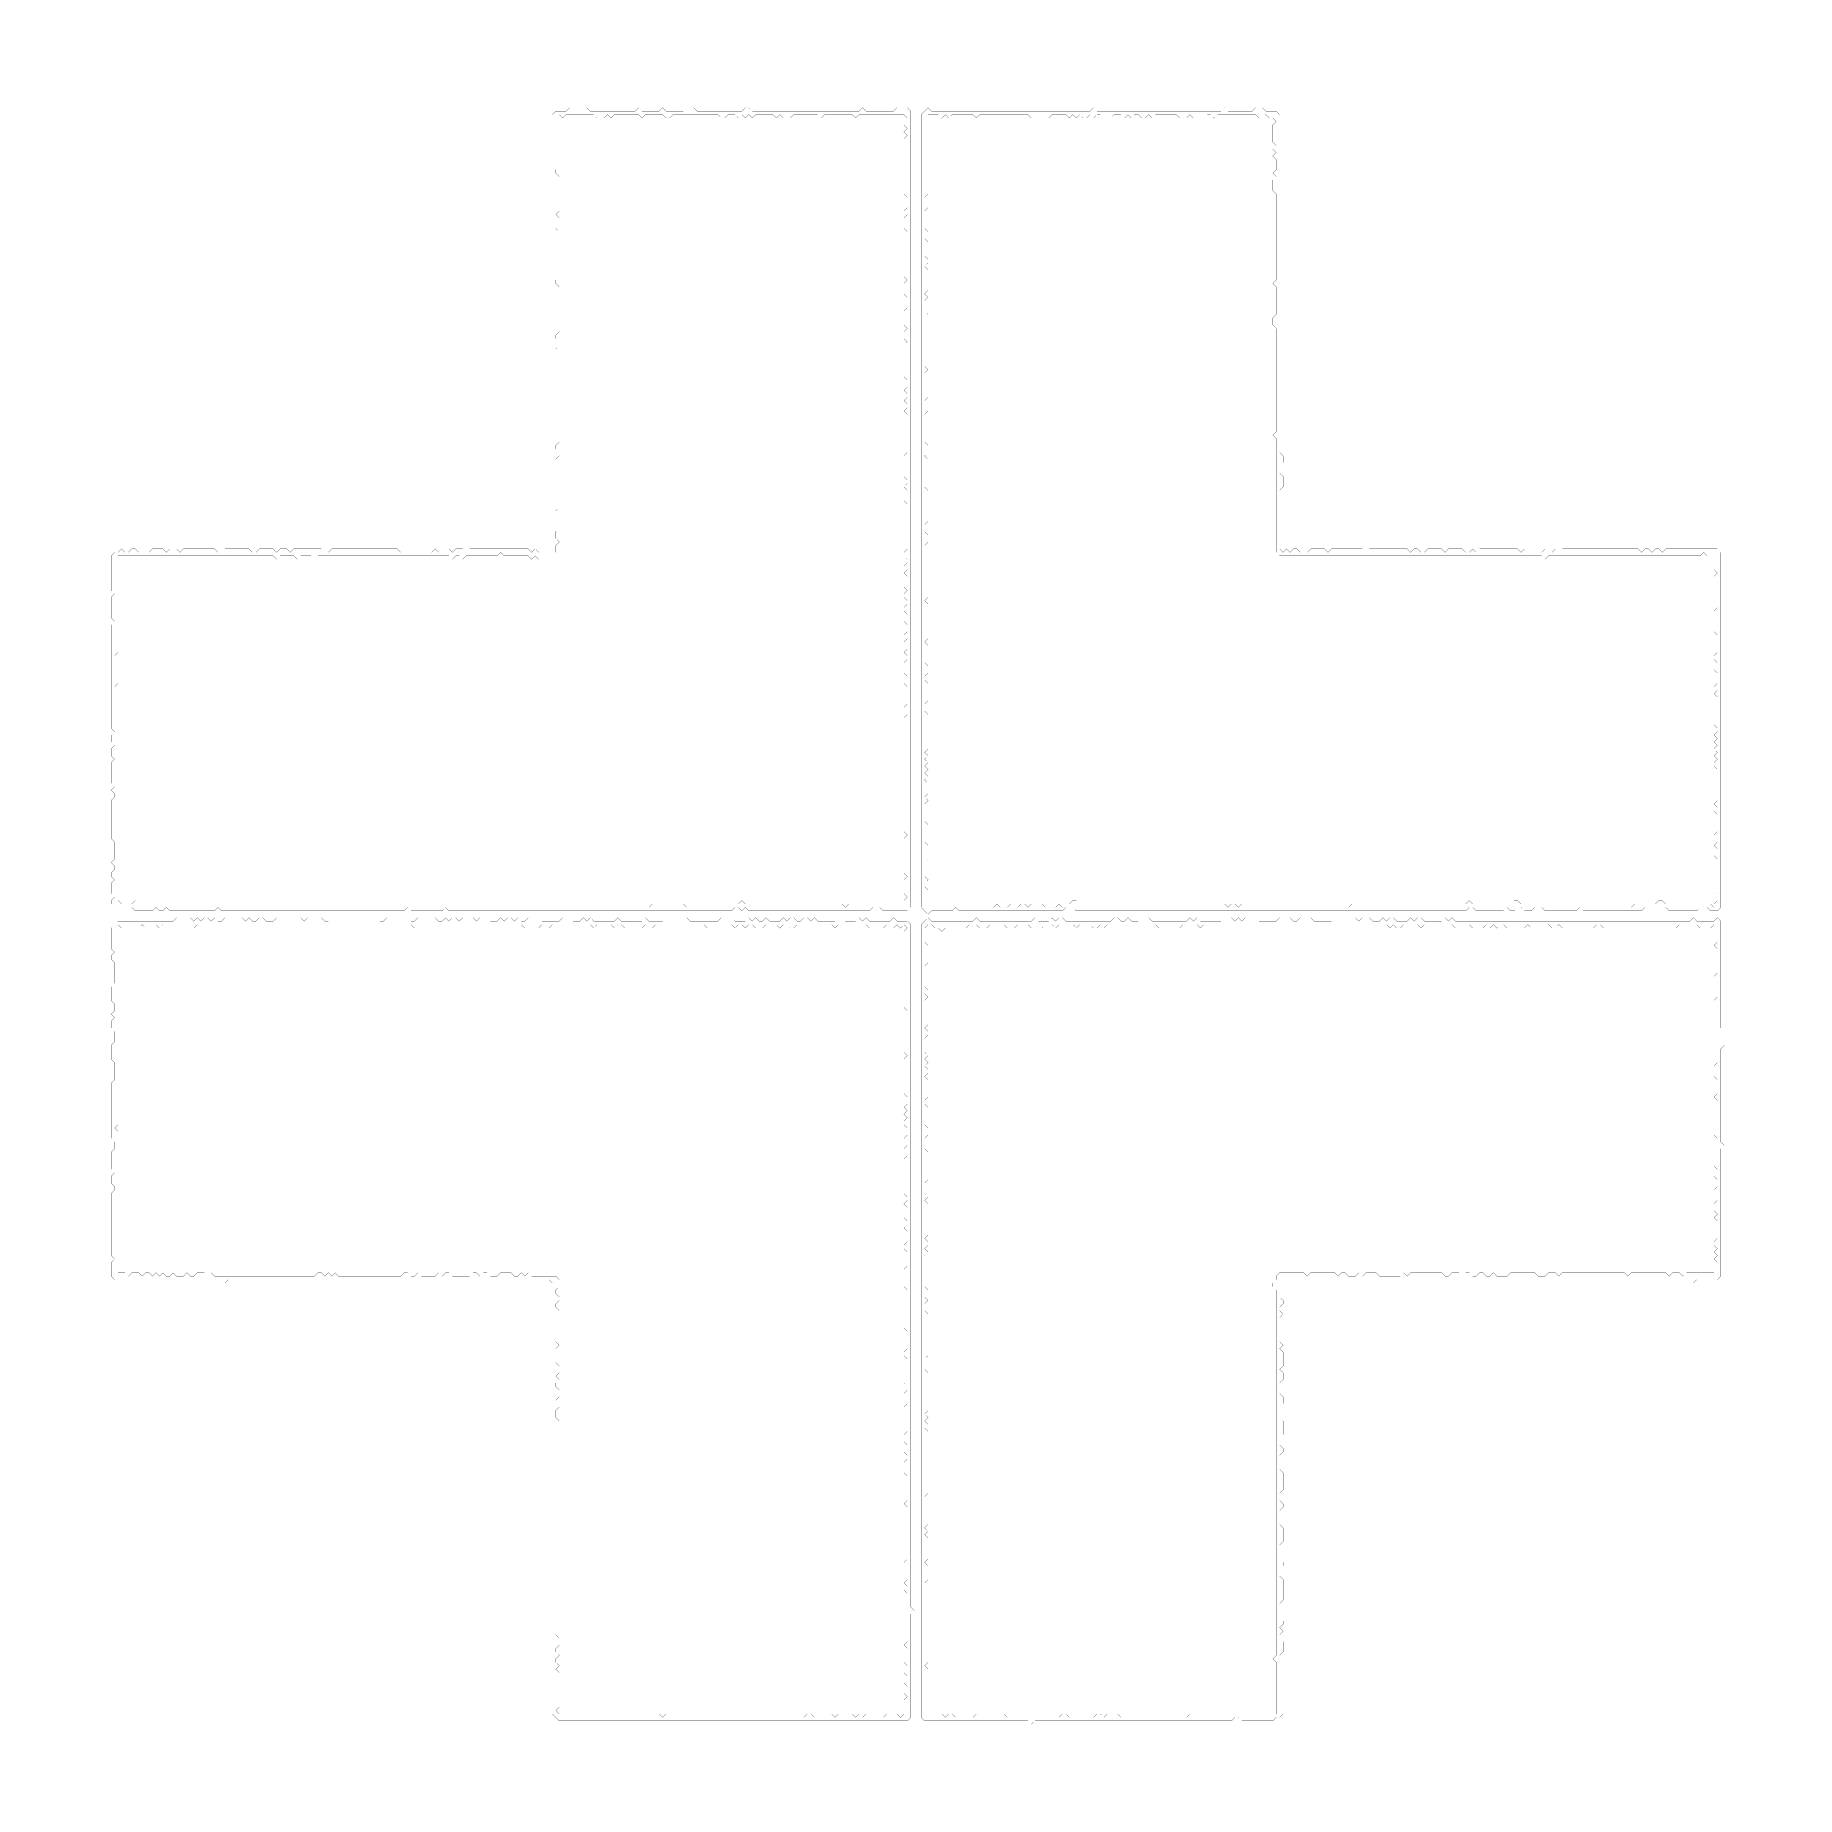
# Model space of a CAD drawing. Header units: metres. Extents: x 0 to 5120, y -5120 to 0.
import ezdxf

# ---------------------------------------------------------------- set-up
doc = ezdxf.new("R2010")
doc.units = ezdxf.units.M
doc.layers.add('conductor', color=1, linetype='Continuous')
doc.layers.add('substrate', color=5, linetype='Continuous')

msp = doc.modelspace()

# ---------------------------------------------------------------- linework, layer by layer
at = {"layer": 'conductor', "const_width": 0.5}
for points in [[(1523, -230.4), (1523, -240.5), (1523, -250.5), (1523, -260.5), (1523, -270.5), (1523, -280.5), (1523, -290.6), (1523, -300.6), (1523, -310.6), (1523, -320.6), (1523, -330.6), (1523, -340.7), (1523, -350.7), (1523, -360.7), (1523, -370.7), (1523, -380.7), (1512.9, -390.8), (1512.9, -400.8), (1523, -410.8), (1523, -420.8), (1523, -430.8), (1523, -440.9), (1523, -450.9), (1523, -460.9), (1523, -470.9), (1523, -480.9), (1523, -491), (1523, -501), (1523, -511), (1512.9, -521), (1523, -531), (1523, -541.1), (1523, -551.1), (1512.9, -561.1), (1523, -571.1), (1523, -581.1), (1523, -591.2), (1523, -601.2), (1523, -611.2), (1523, -621.2), (1523, -631.2), (1523, -641.2), (1523, -651.3), (1523, -661.3), (1523, -671.3), (1523, -681.3), (1523, -691.3), (1523, -701.4), (1512.9, -711.4), (1512.9, -721.4), (1523, -731.4), (1523, -741.4), (1523, -751.5), (1523, -761.5), (1523, -771.5), (1523, -781.5), (1523, -791.5), (1523, -801.6), (1523, -811.6), (1523, -821.6), (1523, -831.6), (1523, -841.6), (1523, -851.7), (1523, -861.7), (1512.9, -871.7), (1512.9, -881.7), (1523, -891.7), (1523, -901.8), (1512.9, -911.8), (1523, -921.8), (1523, -931.8), (1523, -941.8), (1523, -951.9), (1523, -961.9), (1523, -971.9), (1523, -981.9), (1523, -991.9), (1523, -1002), (1523, -1012), (1523, -1022), (1523, -1032), (1523, -1042), (1523, -1052.1), (1523, -1062.1), (1523, -1072.1), (1523, -1082.1), (1523, -1092.1), (1523, -1102.1), (1523, -1112.2), (1523, -1122.2), (1523, -1132.2), (1523, -1142.2), (1523, -1152.2), (1523, -1162.3), (1523, -1172.3), (1523, -1182.3), (1512.9, -1192.3), (1512.9, -1202.3), (1523, -1212.4), (1523, -1222.4), (1512.9, -1232.4), (1523, -1242.4), (1523, -1252.4), (1523, -1262.5), (1523, -1272.5), (1523, -1282.5), (1523, -1292.5), (1523, -1302.5), (1523, -1312.6), (1523, -1322.6), (1523, -1332.6), (1523, -1342.6), (1523, -1352.6), (1523, -1362.7), (1523, -1372.7), (1512.9, -1382.7), (1523, -1392.7), (1523, -1402.7), (1523, -1412.8), (1523, -1422.8), (1523, -1432.8), (1512.9, -1442.8), (1512.9, -1452.8), (1512.9, -1462.9), (1523, -1472.9), (1512.9, -1482.9), (1512.9, -1492.9), (1512.9, -1502.9), (1502.9, -1512.9), (1492.9, -1523), (1482.9, -1523), (1472.9, -1523), (1462.9, -1523), (1452.8, -1512.9), (1442.8, -1523), (1432.8, -1512.9), (1422.8, -1512.9), (1412.8, -1512.9), (1402.7, -1512.9), (1392.7, -1512.9), (1382.7, -1512.9), (1372.7, -1512.9), (1362.7, -1512.9), (1352.6, -1502.9), (1342.6, -1512.9), (1332.6, -1512.9), (1322.6, -1512.9), (1312.6, -1512.9), (1302.5, -1512.9), (1292.5, -1512.9), (1282.5, -1512.9), (1272.5, -1512.9), (1262.5, -1512.9), (1252.4, -1512.9), (1242.4, -1523), (1232.4, -1512.9), (1222.4, -1512.9), (1212.4, -1523), (1202.3, -1512.9), (1192.3, -1512.9), (1182.3, -1512.9), (1172.3, -1512.9), (1162.3, -1512.9), (1152.2, -1512.9), (1142.2, -1512.9), (1132.2, -1512.9), (1122.2, -1512.9), (1112.2, -1512.9), (1102.1, -1512.9), (1092.1, -1512.9), (1082.1, -1512.9), (1072.1, -1512.9), (1062.1, -1512.9), (1052.1, -1512.9), (1042, -1512.9), (1032, -1512.9), (1022, -1512.9), (1012, -1512.9), (1002, -1512.9), (991.9, -1512.9), (981.9, -1512.9), (971.9, -1512.9), (961.9, -1512.9), (951.9, -1512.9), (941.8, -1512.9), (931.8, -1512.9), (921.8, -1512.9), (911.8, -1512.9), (901.8, -1512.9), (891.7, -1512.9), (881.7, -1512.9), (871.7, -1512.9), (861.7, -1512.9), (851.7, -1512.9), (841.6, -1512.9), (831.6, -1512.9), (821.6, -1512.9), (811.6, -1502.9), (801.6, -1512.9), (791.5, -1512.9), (781.5, -1512.9), (771.5, -1512.9), (761.5, -1523), (751.5, -1512.9), (741.4, -1512.9), (731.4, -1512.9), (721.4, -1512.9), (711.4, -1512.9), (701.4, -1523), (691.3, -1512.9), (681.3, -1512.9), (671.3, -1512.9), (661.3, -1512.9), (651.3, -1512.9), (641.2, -1512.9), (631.2, -1512.9), (621.2, -1512.9), (611.2, -1512.9), (601.2, -1512.9), (591.2, -1512.9), (581.1, -1512.9), (571.1, -1512.9), (561.1, -1512.9), (551.1, -1512.9), (541.1, -1512.9), (531, -1512.9), (521, -1512.9), (511, -1512.9), (501, -1512.9), (491, -1512.9), (480.9, -1512.9), (470.9, -1512.9), (460.9, -1512.9), (450.9, -1512.9), (440.9, -1512.9), (430.8, -1512.9), (420.8, -1512.9), (410.8, -1512.9), (400.8, -1512.9), (390.8, -1512.9), (380.7, -1512.9), (370.7, -1512.9), (360.7, -1512.9), (350.7, -1512.9), (340.7, -1512.9), (330.6, -1512.9), (320.6, -1512.9), (310.6, -1512.9), (300.6, -1512.9), (290.6, -1512.9), (280.5, -1512.9), (270.5, -1512.9), (260.5, -1512.9), (250.5, -1512.9), (240.5, -1512.9), (240.5, -1523), (240.5, -1533), (240.5, -1543), (240.5, -1553), (240.5, -1563), (240.5, -1573.1), (240.5, -1583.1), (240.5, -1593.1), (240.5, -1603.1), (240.5, -1613.1), (240.5, -1623.2), (240.5, -1633.2), (240.5, -1643.2), (240.5, -1653.2), (240.5, -1663.2), (240.5, -1673.3), (240.5, -1683.3), (240.5, -1693.3), (240.5, -1703.3), (240.5, -1713.3), (240.5, -1723.4), (240.5, -1733.4), (240.5, -1743.4), (240.5, -1753.4), (240.5, -1763.4), (240.5, -1773.5), (240.5, -1783.5), (240.5, -1793.5), (230.4, -1803.5), (240.5, -1813.5), (240.5, -1823.6), (240.5, -1833.6), (240.5, -1843.6), (240.5, -1853.6), (240.5, -1863.6), (240.5, -1873.7), (240.5, -1883.7), (230.4, -1893.7), (240.5, -1903.7), (240.5, -1913.7), (240.5, -1923.8), (240.5, -1933.8), (240.5, -1943.8), (240.5, -1953.8), (240.5, -1963.8), (240.5, -1973.8), (240.5, -1983.9), (240.5, -1993.9), (240.5, -2003.9), (240.5, -2013.9), (240.5, -2023.9), (240.5, -2034), (240.5, -2044), (240.5, -2054), (240.5, -2064), (240.5, -2074), (240.5, -2084.1), (240.5, -2094.1), (240.5, -2104.1), (240.5, -2114.1), (240.5, -2124.1), (240.5, -2134.2), (240.5, -2144.2), (240.5, -2154.2), (240.5, -2164.2), (240.5, -2174.2), (240.5, -2184.3), (240.5, -2194.3), (240.5, -2204.3), (240.5, -2214.3), (240.5, -2224.3), (240.5, -2234.4), (240.5, -2244.4), (240.5, -2254.4), (240.5, -2264.4), (240.5, -2274.4), (240.5, -2284.5), (240.5, -2294.5), (240.5, -2304.5), (240.5, -2314.5), (240.5, -2324.5), (240.5, -2334.6), (240.5, -2344.6), (240.5, -2354.6), (240.5, -2364.6), (240.5, -2374.6), (240.5, -2384.6), (240.5, -2394.7), (240.5, -2404.7), (240.5, -2414.7), (240.5, -2424.7), (240.5, -2434.7), (240.5, -2444.8), (240.5, -2454.8), (240.5, -2464.8), (240.5, -2474.8), (240.5, -2484.8), (240.5, -2494.9), (240.5, -2504.9), (240.5, -2514.9), (250.5, -2524.9), (260.5, -2524.9), (270.5, -2524.9), (280.5, -2524.9), (290.6, -2514.9), (300.6, -2524.9), (310.6, -2524.9), (320.6, -2524.9), (330.6, -2524.9), (340.7, -2524.9), (350.7, -2524.9), (360.7, -2524.9), (370.7, -2524.9), (380.7, -2524.9), (390.8, -2524.9), (400.8, -2524.9), (410.8, -2524.9), (420.8, -2524.9), (430.8, -2524.9), (440.9, -2524.9), (450.9, -2524.9), (460.9, -2524.9), (470.9, -2524.9), (480.9, -2524.9), (491, -2524.9), (501, -2524.9), (511, -2524.9), (521, -2524.9), (531, -2524.9), (541.1, -2524.9), (551.1, -2524.9), (561.1, -2524.9), (571.1, -2524.9), (581.1, -2524.9), (591.2, -2524.9), (601.2, -2524.9), (611.2, -2524.9), (621.2, -2524.9), (631.2, -2524.9), (641.2, -2524.9), (651.3, -2524.9), (661.3, -2524.9), (671.3, -2524.9), (681.3, -2524.9), (691.3, -2524.9), (701.4, -2524.9), (711.4, -2524.9), (721.4, -2524.9), (731.4, -2524.9), (741.4, -2524.9), (751.5, -2524.9), (761.5, -2524.9), (771.5, -2524.9), (781.5, -2524.9), (791.5, -2524.9), (801.6, -2524.9), (811.6, -2524.9), (821.6, -2524.9), (831.6, -2524.9), (841.6, -2524.9), (851.7, -2524.9), (861.7, -2524.9), (871.7, -2524.9), (881.7, -2524.9), (891.7, -2524.9), (901.8, -2524.9), (911.8, -2524.9), (921.8, -2524.9), (931.8, -2524.9), (941.8, -2524.9), (951.9, -2524.9), (961.9, -2524.9), (971.9, -2524.9), (981.9, -2524.9), (991.9, -2524.9), (1002, -2524.9), (1012, -2524.9), (1022, -2524.9), (1032, -2524.9), (1042, -2524.9), (1052.1, -2524.9), (1062.1, -2524.9), (1072.1, -2524.9), (1082.1, -2524.9), (1092.1, -2524.9), (1102.1, -2524.9), (1112.2, -2524.9), (1122.2, -2524.9), (1132.2, -2524.9), (1142.2, -2524.9), (1152.2, -2524.9), (1162.3, -2524.9), (1172.3, -2524.9), (1182.3, -2524.9), (1192.3, -2524.9), (1202.3, -2524.9), (1212.4, -2524.9), (1222.4, -2524.9), (1232.4, -2524.9), (1242.4, -2524.9), (1252.4, -2524.9), (1262.5, -2524.9), (1272.5, -2524.9), (1282.5, -2524.9), (1292.5, -2524.9), (1302.5, -2524.9), (1312.6, -2524.9), (1322.6, -2524.9), (1332.6, -2524.9), (1342.6, -2524.9), (1352.6, -2524.9), (1362.7, -2524.9), (1372.7, -2524.9), (1382.7, -2524.9), (1392.7, -2524.9), (1402.7, -2524.9), (1412.8, -2524.9), (1422.8, -2524.9), (1432.8, -2524.9), (1442.8, -2524.9), (1452.8, -2524.9), (1462.9, -2524.9), (1472.9, -2524.9), (1482.9, -2524.9), (1492.9, -2524.9), (1502.9, -2524.9), (1512.9, -2524.9), (1523, -2524.9), (1533, -2524.9), (1543, -2524.9), (1553, -2524.9), (1563, -2524.9), (1573.1, -2524.9), (1583.1, -2524.9), (1593.1, -2524.9), (1603.1, -2524.9), (1613.1, -2524.9), (1623.2, -2524.9), (1633.2, -2524.9), (1643.2, -2524.9), (1653.2, -2524.9), (1663.2, -2524.9), (1673.3, -2524.9), (1683.3, -2524.9), (1693.3, -2524.9), (1703.3, -2524.9), (1713.3, -2524.9), (1723.4, -2524.9), (1733.4, -2524.9), (1743.4, -2524.9), (1753.4, -2524.9), (1763.4, -2524.9), (1773.5, -2524.9), (1783.5, -2534.9), (1793.5, -2524.9), (1803.5, -2524.9), (1813.5, -2524.9), (1823.6, -2524.9), (1833.6, -2524.9), (1843.6, -2524.9), (1853.6, -2524.9), (1863.6, -2524.9), (1873.7, -2524.9), (1883.7, -2524.9), (1893.7, -2534.9), (1903.7, -2524.9), (1913.7, -2524.9), (1923.8, -2524.9), (1933.8, -2524.9), (1943.8, -2524.9), (1953.8, -2524.9), (1963.8, -2524.9), (1973.8, -2524.9), (1983.9, -2524.9), (1993.9, -2524.9), (2003.9, -2524.9), (2013.9, -2524.9), (2023.9, -2524.9), (2034, -2524.9), (2044, -2524.9), (2054, -2514.9), (2064, -2524.9), (2074, -2524.9), (2084.1, -2524.9), (2094.1, -2524.9), (2104.1, -2524.9), (2114.1, -2524.9), (2124.1, -2524.9), (2134.2, -2524.9), (2144.2, -2524.9), (2154.2, -2524.9), (2164.2, -2524.9), (2174.2, -2524.9), (2184.3, -2524.9), (2194.3, -2524.9), (2204.3, -2524.9), (2214.3, -2524.9), (2224.3, -2524.9), (2234.4, -2524.9), (2244.4, -2524.9), (2254.4, -2524.9), (2264.4, -2524.9), (2274.4, -2524.9), (2284.5, -2524.9), (2294.5, -2524.9), (2304.5, -2524.9), (2314.5, -2524.9), (2324.5, -2524.9), (2334.6, -2524.9), (2344.6, -2524.9), (2354.6, -2534.9), (2364.6, -2524.9), (2374.6, -2524.9), (2384.6, -2524.9), (2394.7, -2524.9), (2404.7, -2524.9), (2414.7, -2524.9), (2424.7, -2524.9), (2434.7, -2524.9), (2444.8, -2524.9), (2454.8, -2524.9), (2464.8, -2524.9), (2474.8, -2524.9), (2484.8, -2524.9), (2494.9, -2524.9), (2504.9, -2524.9), (2514.9, -2524.9), (2524.9, -2524.9), (2524.9, -2514.9), (2534.9, -2504.9), (2524.9, -2494.9), (2524.9, -2484.8), (2524.9, -2474.8), (2524.9, -2464.8), (2524.9, -2454.8), (2534.9, -2444.8), (2524.9, -2434.7), (2524.9, -2424.7), (2524.9, -2414.7), (2524.9, -2404.7), (2524.9, -2394.7), (2524.9, -2384.6), (2524.9, -2374.6), (2524.9, -2364.6), (2524.9, -2354.6), (2524.9, -2344.6), (2524.9, -2334.6), (2534.9, -2324.5), (2524.9, -2314.5), (2524.9, -2304.5), (2524.9, -2294.5), (2524.9, -2284.5), (2524.9, -2274.4), (2524.9, -2264.4), (2524.9, -2254.4), (2524.9, -2244.4), (2524.9, -2234.4), (2524.9, -2224.3), (2524.9, -2214.3), (2524.9, -2204.3), (2524.9, -2194.3), (2524.9, -2184.3), (2524.9, -2174.2), (2524.9, -2164.2), (2524.9, -2154.2), (2524.9, -2144.2), (2524.9, -2134.2), (2524.9, -2124.1), (2524.9, -2114.1), (2524.9, -2104.1), (2524.9, -2094.1), (2524.9, -2084.1), (2524.9, -2074), (2524.9, -2064), (2524.9, -2054), (2524.9, -2044), (2524.9, -2034), (2524.9, -2023.9), (2524.9, -2013.9), (2524.9, -2003.9), (2524.9, -1993.9), (2524.9, -1983.9), (2534.9, -1973.8), (2534.9, -1963.8), (2524.9, -1953.8), (2534.9, -1943.8), (2534.9, -1933.8), (2524.9, -1923.8), (2524.9, -1913.7), (2524.9, -1903.7), (2534.9, -1893.7), (2524.9, -1883.7), (2524.9, -1873.7), (2534.9, -1863.6), (2524.9, -1853.6), (2524.9, -1843.6), (2524.9, -1833.6), (2524.9, -1823.6), (2534.9, -1813.5), (2534.9, -1803.5), (2524.9, -1793.5), (2534.9, -1783.5), (2524.9, -1773.5), (2524.9, -1763.4), (2534.9, -1753.4), (2524.9, -1743.4), (2534.9, -1733.4), (2534.9, -1723.4), (2534.9, -1713.3), (2524.9, -1703.3), (2534.9, -1693.3), (2534.9, -1683.3), (2524.9, -1673.3), (2524.9, -1663.2), (2534.9, -1653.2), (2534.9, -1643.2), (2524.9, -1633.2), (2524.9, -1623.2), (2534.9, -1613.1), (2524.9, -1603.1), (2524.9, -1593.1), (2524.9, -1583.1), (2534.9, -1573.1), (2524.9, -1563), (2534.9, -1553), (2524.9, -1543), (2534.9, -1533), (2534.9, -1523), (2524.9, -1512.9), (2524.9, -1502.9), (2534.9, -1492.9), (2534.9, -1482.9), (2534.9, -1472.9), (2534.9, -1462.9), (2534.9, -1452.8), (2534.9, -1442.8), (2534.9, -1432.8), (2534.9, -1422.8), (2534.9, -1412.8), (2534.9, -1402.7), (2524.9, -1392.7), (2524.9, -1382.7), (2524.9, -1372.7), (2534.9, -1362.7), (2524.9, -1352.6), (2524.9, -1342.6), (2534.9, -1332.6), (2534.9, -1322.6), (2524.9, -1312.6), (2534.9, -1302.5), (2534.9, -1292.5), (2524.9, -1282.5), (2524.9, -1272.5), (2524.9, -1262.5), (2524.9, -1252.4), (2524.9, -1242.4), (2524.9, -1232.4), (2524.9, -1222.4), (2534.9, -1212.4), (2534.9, -1202.3), (2534.9, -1192.3), (2534.9, -1182.3), (2534.9, -1172.3), (2534.9, -1162.3), (2534.9, -1152.2), (2534.9, -1142.2), (2534.9, -1132.2), (2534.9, -1122.2), (2534.9, -1112.2), (2534.9, -1102.1), (2524.9, -1092.1), (2534.9, -1082.1), (2534.9, -1072.1), (2524.9, -1062.1), (2534.9, -1052.1), (2534.9, -1042), (2524.9, -1032), (2534.9, -1022), (2534.9, -1012), (2534.9, -1002), (2524.9, -991.9), (2524.9, -981.9), (2524.9, -971.9), (2524.9, -961.9), (2524.9, -951.9), (2524.9, -941.8), (2524.9, -931.8), (2524.9, -921.8), (2524.9, -911.8), (2524.9, -901.8), (2534.9, -891.7), (2524.9, -881.7), (2524.9, -871.7), (2524.9, -861.7), (2534.9, -851.7), (2524.9, -841.6), (2524.9, -831.6), (2524.9, -821.6), (2524.9, -811.6), (2524.9, -801.6), (2534.9, -791.5), (2534.9, -781.5), (2534.9, -771.5), (2534.9, -761.5), (2524.9, -751.5), (2524.9, -741.4), (2524.9, -731.4), (2524.9, -721.4), (2534.9, -711.4), (2524.9, -701.4), (2524.9, -691.3), (2524.9, -681.3), (2524.9, -671.3), (2524.9, -661.3), (2524.9, -651.3), (2524.9, -641.2), (2524.9, -631.2), (2524.9, -621.2), (2524.9, -611.2), (2524.9, -601.2), (2524.9, -591.2), (2524.9, -581.1), (2534.9, -571.1), (2524.9, -561.1), (2524.9, -551.1), (2524.9, -541.1), (2524.9, -531), (2534.9, -521), (2524.9, -511), (2534.9, -501), (2534.9, -491), (2534.9, -480.9), (2534.9, -470.9), (2524.9, -460.9), (2524.9, -450.9), (2524.9, -440.9), (2524.9, -430.8), (2524.9, -420.8), (2524.9, -410.8), (2524.9, -400.8), (2524.9, -390.8), (2524.9, -380.7), (2524.9, -370.7), (2524.9, -360.7), (2524.9, -350.7), (2524.9, -340.7), (2524.9, -330.6), (2524.9, -320.6), (2524.9, -310.6), (2524.9, -300.6), (2534.9, -290.6), (2524.9, -280.5), (2534.9, -270.5), (2524.9, -260.5), (2534.9, -250.5), (2534.9, -240.5), (2524.9, -230.4), (2514.9, -230.4), (2504.9, -230.4), (2494.9, -230.4), (2484.8, -230.4), (2474.8, -230.4), (2464.8, -230.4), (2454.8, -230.4), (2444.8, -230.4), (2434.7, -230.4), (2424.7, -230.4), (2414.7, -230.4), (2404.7, -230.4), (2394.7, -230.4), (2384.6, -240.5), (2374.6, -230.4), (2364.6, -230.4), (2354.6, -230.4), (2344.6, -230.4), (2334.6, -230.4), (2324.5, -230.4), (2314.5, -230.4), (2304.5, -230.4), (2294.5, -230.4), (2284.5, -240.5), (2274.4, -230.4), (2264.4, -230.4), (2254.4, -230.4), (2244.4, -230.4), (2234.4, -230.4), (2224.3, -230.4), (2214.3, -230.4), (2204.3, -230.4), (2194.3, -240.5), (2184.3, -240.5), (2174.2, -240.5), (2164.2, -230.4), (2154.2, -240.5), (2144.2, -230.4), (2134.2, -230.4), (2124.1, -230.4), (2114.1, -230.4), (2104.1, -230.4), (2094.1, -230.4), (2084.1, -240.5), (2074, -230.4), (2064, -240.5), (2054, -230.4), (2044, -240.5), (2034, -230.4), (2023.9, -230.4), (2013.9, -230.4), (2003.9, -240.5), (1993.9, -240.5), (1983.9, -230.4), (1973.8, -230.4), (1963.8, -230.4), (1953.8, -230.4), (1943.8, -230.4), (1933.8, -230.4), (1923.8, -230.4), (1913.7, -230.4), (1903.7, -230.4), (1893.7, -230.4), (1883.7, -230.4), (1873.7, -230.4), (1863.6, -230.4), (1853.6, -230.4), (1843.6, -240.5), (1833.6, -240.5), (1823.6, -230.4), (1813.5, -230.4), (1803.5, -230.4), (1793.5, -230.4), (1783.5, -230.4), (1773.5, -230.4), (1763.4, -240.5), (1753.4, -230.4), (1743.4, -230.4), (1733.4, -230.4), (1723.4, -230.4), (1713.3, -230.4), (1703.3, -230.4), (1693.3, -230.4), (1683.3, -230.4), (1673.3, -240.5), (1663.2, -230.4), (1653.2, -240.5), (1643.2, -240.5), (1633.2, -240.5), (1623.2, -230.4), (1613.1, -230.4), (1603.1, -230.4), (1593.1, -230.4), (1583.1, -230.4), (1573.1, -230.4), (1563, -230.4), (1553, -230.4), (1543, -230.4), (1533, -240.5)], [(2595.1, -230.4), (2595.1, -240.5), (2595.1, -250.5), (2595.1, -260.5), (2595.1, -270.5), (2595.1, -280.5), (2595.1, -290.6), (2595.1, -300.6), (2595.1, -310.6), (2595.1, -320.6), (2595.1, -330.6), (2595.1, -340.7), (2595.1, -350.7), (2595.1, -360.7), (2595.1, -370.7), (2595.1, -380.7), (2595.1, -390.8), (2595.1, -400.8), (2595.1, -410.8), (2595.1, -420.8), (2595.1, -430.8), (2595.1, -440.9), (2595.1, -450.9), (2595.1, -460.9), (2585, -470.9), (2585, -480.9), (2595.1, -491), (2595.1, -501), (2585, -511), (2585, -521), (2585, -531), (2585, -541.1), (2585, -551.1), (2585, -561.1), (2595.1, -571.1), (2585, -581.1), (2585, -591.2), (2595.1, -601.2), (2595.1, -611.2), (2595.1, -621.2), (2595.1, -631.2), (2585, -641.2), (2595.1, -651.3), (2595.1, -661.3), (2585, -671.3), (2595.1, -681.3), (2595.1, -691.3), (2595.1, -701.4), (2595.1, -711.4), (2595.1, -721.4), (2595.1, -731.4), (2595.1, -741.4), (2585, -751.5), (2595.1, -761.5), (2585, -771.5), (2585, -781.5), (2585, -791.5), (2585, -801.6), (2595.1, -811.6), (2595.1, -821.6), (2595.1, -831.6), (2595.1, -841.6), (2595.1, -851.7), (2595.1, -861.7), (2595.1, -871.7), (2595.1, -881.7), (2595.1, -891.7), (2595.1, -901.8), (2595.1, -911.8), (2595.1, -921.8), (2595.1, -931.8), (2595.1, -941.8), (2595.1, -951.9), (2585, -961.9), (2595.1, -971.9), (2585, -981.9), (2595.1, -991.9), (2595.1, -1002), (2595.1, -1012), (2595.1, -1022), (2595.1, -1032), (2595.1, -1042), (2595.1, -1052.1), (2585, -1062.1), (2585, -1072.1), (2595.1, -1082.1), (2595.1, -1092.1), (2585, -1102.1), (2585, -1112.2), (2585, -1122.2), (2585, -1132.2), (2585, -1142.2), (2585, -1152.2), (2585, -1162.3), (2585, -1172.3), (2585, -1182.3), (2595.1, -1192.3), (2595.1, -1202.3), (2595.1, -1212.4), (2585, -1222.4), (2595.1, -1232.4), (2595.1, -1242.4), (2595.1, -1252.4), (2595.1, -1262.5), (2595.1, -1272.5), (2585, -1282.5), (2585, -1292.5), (2585, -1302.5), (2585, -1312.6), (2595.1, -1322.6), (2595.1, -1332.6), (2595.1, -1342.6), (2595.1, -1352.6), (2595.1, -1362.7), (2595.1, -1372.7), (2595.1, -1382.7), (2595.1, -1392.7), (2595.1, -1402.7), (2595.1, -1412.8), (2585, -1422.8), (2585, -1432.8), (2585, -1442.8), (2595.1, -1452.8), (2595.1, -1462.9), (2595.1, -1472.9), (2585, -1482.9), (2595.1, -1492.9), (2595.1, -1502.9), (2595.1, -1512.9), (2595.1, -1523), (2595.1, -1533), (2595.1, -1543), (2595.1, -1553), (2595.1, -1563), (2595.1, -1573.1), (2595.1, -1583.1), (2595.1, -1593.1), (2595.1, -1603.1), (2595.1, -1613.1), (2595.1, -1623.2), (2595.1, -1633.2), (2585, -1643.2), (2595.1, -1653.2), (2595.1, -1663.2), (2595.1, -1673.3), (2595.1, -1683.3), (2595.1, -1693.3), (2595.1, -1703.3), (2595.1, -1713.3), (2595.1, -1723.4), (2595.1, -1733.4), (2595.1, -1743.4), (2595.1, -1753.4), (2585, -1763.4), (2595.1, -1773.5), (2585, -1783.5), (2585, -1793.5), (2585, -1803.5), (2585, -1813.5), (2585, -1823.6), (2595.1, -1833.6), (2595.1, -1843.6), (2595.1, -1853.6), (2585, -1863.6), (2585, -1873.7), (2595.1, -1883.7), (2595.1, -1893.7), (2595.1, -1903.7), (2595.1, -1913.7), (2595.1, -1923.8), (2595.1, -1933.8), (2585, -1943.8), (2585, -1953.8), (2585, -1963.8), (2595.1, -1973.8), (2595.1, -1983.9), (2595.1, -1993.9), (2595.1, -2003.9), (2595.1, -2013.9), (2595.1, -2023.9), (2595.1, -2034), (2595.1, -2044), (2595.1, -2054), (2595.1, -2064), (2595.1, -2074), (2585, -2084.1), (2595.1, -2094.1), (2585, -2104.1), (2595.1, -2114.1), (2585, -2124.1), (2595.1, -2134.2), (2585, -2144.2), (2595.1, -2154.2), (2585, -2164.2), (2595.1, -2174.2), (2595.1, -2184.3), (2595.1, -2194.3), (2595.1, -2204.3), (2585, -2214.3), (2595.1, -2224.3), (2585, -2234.4), (2585, -2244.4), (2585, -2254.4), (2585, -2264.4), (2585, -2274.4), (2585, -2284.5), (2595.1, -2294.5), (2595.1, -2304.5), (2595.1, -2314.5), (2595.1, -2324.5), (2595.1, -2334.6), (2585, -2344.6), (2595.1, -2354.6), (2595.1, -2364.6), (2595.1, -2374.6), (2595.1, -2384.6), (2595.1, -2394.7), (2585, -2404.7), (2585, -2414.7), (2585, -2424.7), (2585, -2434.7), (2585, -2444.8), (2595.1, -2454.8), (2585, -2464.8), (2585, -2474.8), (2595.1, -2484.8), (2585, -2494.9), (2585, -2504.9), (2585, -2514.9), (2585, -2524.9), (2595.1, -2524.9), (2605.1, -2524.9), (2615.1, -2524.9), (2625.1, -2524.9), (2635.1, -2524.9), (2645.2, -2524.9), (2655.2, -2524.9), (2665.2, -2524.9), (2675.2, -2524.9), (2685.2, -2524.9), (2695.3, -2524.9), (2705.3, -2524.9), (2715.3, -2524.9), (2725.3, -2524.9), (2735.3, -2524.9), (2745.4, -2524.9), (2755.4, -2524.9), (2765.4, -2524.9), (2775.4, -2524.9), (2785.4, -2534.9), (2795.4, -2524.9), (2805.5, -2534.9), (2815.5, -2534.9), (2825.5, -2534.9), (2835.5, -2524.9), (2845.5, -2534.9), (2855.6, -2534.9), (2865.6, -2524.9), (2875.6, -2524.9), (2885.6, -2534.9), (2895.6, -2524.9), (2905.7, -2524.9), (2915.7, -2524.9), (2925.7, -2524.9), (2935.7, -2534.9), (2945.7, -2534.9), (2955.8, -2534.9), (2965.8, -2534.9), (2975.8, -2524.9), (2985.8, -2534.9), (2995.8, -2524.9), (3005.9, -2524.9), (3015.9, -2514.9), (3025.9, -2514.9), (3035.9, -2524.9), (3045.9, -2524.9), (3056, -2524.9), (3066, -2524.9), (3076, -2524.9), (3086, -2524.9), (3096, -2524.9), (3106.1, -2524.9), (3116.1, -2524.9), (3126.1, -2524.9), (3136.1, -2524.9), (3146.1, -2524.9), (3156.2, -2524.9), (3166.2, -2524.9), (3176.2, -2524.9), (3186.2, -2524.9), (3196.2, -2524.9), (3206.2, -2524.9), (3216.3, -2524.9), (3226.3, -2524.9), (3236.3, -2524.9), (3246.3, -2524.9), (3256.3, -2524.9), (3266.4, -2524.9), (3276.4, -2524.9), (3286.4, -2524.9), (3296.4, -2524.9), (3306.4, -2524.9), (3316.5, -2524.9), (3326.5, -2524.9), (3336.5, -2524.9), (3346.5, -2524.9), (3356.5, -2524.9), (3366.6, -2524.9), (3376.6, -2524.9), (3386.6, -2524.9), (3396.6, -2524.9), (3406.6, -2524.9), (3416.7, -2524.9), (3426.7, -2524.9), (3436.7, -2524.9), (3446.7, -2524.9), (3456.7, -2524.9), (3466.8, -2534.9), (3476.8, -2524.9), (3486.8, -2524.9), (3496.8, -2534.9), (3506.8, -2524.9), (3516.9, -2524.9), (3526.9, -2524.9), (3536.9, -2524.9), (3546.9, -2524.9), (3556.9, -2524.9), (3567, -2524.9), (3577, -2524.9), (3587, -2524.9), (3597, -2524.9), (3607, -2524.9), (3617.1, -2524.9), (3627.1, -2524.9), (3637.1, -2524.9), (3647.1, -2524.9), (3657.1, -2524.9), (3667.1, -2524.9), (3677.2, -2524.9), (3687.2, -2524.9), (3697.2, -2524.9), (3707.2, -2524.9), (3717.2, -2524.9), (3727.3, -2524.9), (3737.3, -2524.9), (3747.3, -2524.9), (3757.3, -2524.9), (3767.3, -2524.9), (3777.4, -2524.9), (3787.4, -2524.9), (3797.4, -2524.9), (3807.4, -2524.9), (3817.4, -2534.9), (3827.5, -2524.9), (3837.5, -2524.9), (3847.5, -2524.9), (3857.5, -2524.9), (3867.5, -2524.9), (3877.6, -2524.9), (3887.6, -2524.9), (3897.6, -2534.9), (3907.6, -2524.9), (3917.6, -2524.9), (3927.7, -2524.9), (3937.7, -2524.9), (3947.7, -2524.9), (3957.7, -2524.9), (3967.7, -2524.9), (3977.8, -2524.9), (3987.8, -2524.9), (3997.8, -2524.9), (4007.8, -2524.9), (4017.8, -2524.9), (4027.9, -2524.9), (4037.9, -2524.9), (4047.9, -2524.9), (4057.9, -2524.9), (4067.9, -2524.9), (4077.9, -2524.9), (4088, -2524.9), (4098, -2524.9), (4108, -2524.9), (4118, -2524.9), (4128, -2524.9), (4138.1, -2524.9), (4148.1, -2524.9), (4158.1, -2524.9), (4168.1, -2514.9), (4178.1, -2524.9), (4188.2, -2524.9), (4198.2, -2524.9), (4208.2, -2524.9), (4218.2, -2524.9), (4228.2, -2524.9), (4238.3, -2524.9), (4248.3, -2524.9), (4258.3, -2524.9), (4268.3, -2524.9), (4278.3, -2524.9), (4288.4, -2524.9), (4298.4, -2514.9), (4308.4, -2514.9), (4318.4, -2524.9), (4328.4, -2524.9), (4338.5, -2524.9), (4348.5, -2524.9), (4358.5, -2524.9), (4368.5, -2524.9), (4378.5, -2524.9), (4388.6, -2524.9), (4398.6, -2524.9), (4408.6, -2524.9), (4418.6, -2524.9), (4428.6, -2524.9), (4438.7, -2524.9), (4448.7, -2524.9), (4458.7, -2524.9), (4468.7, -2524.9), (4478.7, -2524.9), (4488.8, -2524.9), (4498.8, -2524.9), (4508.8, -2524.9), (4518.8, -2524.9), (4528.8, -2524.9), (4538.8, -2524.9), (4548.9, -2524.9), (4558.9, -2524.9), (4568.9, -2524.9), (4578.9, -2524.9), (4588.9, -2524.9), (4599, -2524.9), (4609, -2524.9), (4619, -2524.9), (4629, -2524.9), (4639, -2534.9), (4649.1, -2524.9), (4659.1, -2524.9), (4669.1, -2524.9), (4679.1, -2524.9), (4689.1, -2524.9), (4699.2, -2524.9), (4709.2, -2524.9), (4719.2, -2514.9), (4729.2, -2514.9), (4739.2, -2524.9), (4749.3, -2524.9), (4759.3, -2524.9), (4769.3, -2524.9), (4779.3, -2524.9), (4789.3, -2524.9), (4799.4, -2524.9), (4809.4, -2524.9), (4819.4, -2524.9), (4829.4, -2524.9), (4839.4, -2524.9), (4849.5, -2524.9), (4859.5, -2524.9), (4869.5, -2524.9), (4879.5, -2534.9), (4879.5, -2524.9), (4889.5, -2514.9), (4889.5, -2504.9), (4889.5, -2494.9), (4879.5, -2484.8), (4879.5, -2474.8), (4879.5, -2464.8), (4879.5, -2454.8), (4879.5, -2444.8), (4879.5, -2434.7), (4889.5, -2424.7), (4889.5, -2414.7), (4889.5, -2404.7), (4889.5, -2394.7), (4879.5, -2384.6), (4879.5, -2374.6), (4889.5, -2364.6), (4879.5, -2354.6), (4889.5, -2344.6), (4879.5, -2334.6), (4879.5, -2324.5), (4889.5, -2314.5), (4889.5, -2304.5), (4889.5, -2294.5), (4889.5, -2284.5), (4889.5, -2274.4), (4889.5, -2264.4), (4879.5, -2254.4), (4889.5, -2244.4), (4879.5, -2234.4), (4889.5, -2224.3), (4889.5, -2214.3), (4889.5, -2204.3), (4889.5, -2194.3), (4889.5, -2184.3), (4889.5, -2174.2), (4889.5, -2164.2), (4889.5, -2154.2), (4889.5, -2144.2), (4889.5, -2134.2), (4879.5, -2124.1), (4879.5, -2114.1), (4889.5, -2104.1), (4879.5, -2094.1), (4889.5, -2084.1), (4879.5, -2074), (4889.5, -2064), (4879.5, -2054), (4889.5, -2044), (4879.5, -2034), (4889.5, -2023.9), (4889.5, -2013.9), (4879.5, -2003.9), (4879.5, -1993.9), (4889.5, -1983.9), (4889.5, -1973.8), (4889.5, -1963.8), (4889.5, -1953.8), (4889.5, -1943.8), (4889.5, -1933.8), (4889.5, -1923.8), (4879.5, -1913.7), (4889.5, -1903.7), (4879.5, -1893.7), (4889.5, -1883.7), (4889.5, -1873.7), (4889.5, -1863.6), (4889.5, -1853.6), (4879.5, -1843.6), (4889.5, -1833.6), (4889.5, -1823.6), (4879.5, -1813.5), (4879.5, -1803.5), (4889.5, -1793.5), (4889.5, -1783.5), (4889.5, -1773.5), (4889.5, -1763.4), (4889.5, -1753.4), (4889.5, -1743.4), (4879.5, -1733.4), (4879.5, -1723.4), (4879.5, -1713.3), (4879.5, -1703.3), (4879.5, -1693.3), (4879.5, -1683.3), (4879.5, -1673.3), (4889.5, -1663.2), (4889.5, -1653.2), (4889.5, -1643.2), (4889.5, -1633.2), (4889.5, -1623.2), (4889.5, -1613.1), (4889.5, -1603.1), (4889.5, -1593.1), (4889.5, -1583.1), (4879.5, -1573.1), (4889.5, -1563), (4879.5, -1553), (4879.5, -1543), (4879.5, -1533), (4879.5, -1523), (4879.5, -1512.9), (4869.5, -1502.9), (4859.5, -1512.9), (4849.5, -1502.9), (4839.4, -1512.9), (4829.4, -1512.9), (4819.4, -1512.9), (4809.4, -1512.9), (4799.4, -1512.9), (4789.3, -1512.9), (4779.3, -1512.9), (4769.3, -1512.9), (4759.3, -1512.9), (4749.3, -1512.9), (4739.2, -1512.9), (4729.2, -1512.9), (4719.2, -1512.9), (4709.2, -1512.9), (4699.2, -1512.9), (4689.1, -1512.9), (4679.1, -1512.9), (4669.1, -1512.9), (4659.1, -1512.9), (4649.1, -1512.9), (4639, -1512.9), (4629, -1512.9), (4619, -1512.9), (4609, -1512.9), (4599, -1512.9), (4588.9, -1512.9), (4578.9, -1512.9), (4568.9, -1512.9), (4558.9, -1512.9), (4548.9, -1512.9), (4538.8, -1512.9), (4528.8, -1512.9), (4518.8, -1512.9), (4508.8, -1512.9), (4498.8, -1512.9), (4488.8, -1512.9), (4478.7, -1512.9), (4468.7, -1512.9), (4458.7, -1512.9), (4448.7, -1512.9), (4438.7, -1512.9), (4428.6, -1512.9), (4418.6, -1512.9), (4408.6, -1512.9), (4398.6, -1512.9), (4388.6, -1523), (4378.5, -1512.9), (4368.5, -1512.9), (4358.5, -1512.9), (4348.5, -1512.9), (4338.5, -1512.9), (4328.4, -1512.9), (4318.4, -1512.9), (4308.4, -1512.9), (4298.4, -1512.9), (4288.4, -1512.9), (4278.3, -1512.9), (4268.3, -1512.9), (4258.3, -1512.9), (4248.3, -1512.9), (4238.3, -1512.9), (4228.2, -1512.9), (4218.2, -1512.9), (4208.2, -1512.9), (4198.2, -1512.9), (4188.2, -1512.9), (4178.1, -1512.9), (4168.1, -1512.9), (4158.1, -1512.9), (4148.1, -1512.9), (4138.1, -1512.9), (4128, -1512.9), (4118, -1512.9), (4108, -1512.9), (4098, -1512.9), (4088, -1512.9), (4077.9, -1512.9), (4067.9, -1512.9), (4057.9, -1512.9), (4047.9, -1512.9), (4037.9, -1512.9), (4027.9, -1512.9), (4017.8, -1512.9), (4007.8, -1512.9), (3997.8, -1512.9), (3987.8, -1512.9), (3977.8, -1512.9), (3967.7, -1512.9), (3957.7, -1512.9), (3947.7, -1512.9), (3937.7, -1512.9), (3927.7, -1512.9), (3917.6, -1512.9), (3907.6, -1512.9), (3897.6, -1512.9), (3887.6, -1512.9), (3877.6, -1512.9), (3867.5, -1512.9), (3857.5, -1512.9), (3847.5, -1512.9), (3837.5, -1512.9), (3827.5, -1512.9), (3817.4, -1512.9), (3807.4, -1512.9), (3797.4, -1512.9), (3787.4, -1512.9), (3777.4, -1512.9), (3767.3, -1512.9), (3757.3, -1512.9), (3747.3, -1512.9), (3737.3, -1512.9), (3727.3, -1512.9), (3717.2, -1512.9), (3707.2, -1512.9), (3697.2, -1512.9), (3687.2, -1512.9), (3677.2, -1512.9), (3667.1, -1512.9), (3657.1, -1512.9), (3647.1, -1512.9), (3637.1, -1512.9), (3627.1, -1512.9), (3617.1, -1512.9), (3607, -1502.9), (3607, -1492.9), (3607, -1482.9), (3607, -1472.9), (3607, -1462.9), (3607, -1452.8), (3607, -1442.8), (3607, -1432.8), (3607, -1422.8), (3607, -1412.8), (3607, -1402.7), (3607, -1392.7), (3607, -1382.7), (3607, -1372.7), (3607, -1362.7), (3607, -1352.6), (3607, -1342.6), (3607, -1332.6), (3607, -1322.6), (3607, -1312.6), (3607, -1302.5), (3607, -1292.5), (3607, -1282.5), (3607, -1272.5), (3607, -1262.5), (3607, -1252.4), (3607, -1242.4), (3607, -1232.4), (3607, -1222.4), (3607, -1212.4), (3607, -1202.3), (3607, -1192.3), (3607, -1182.3), (3607, -1172.3), (3597, -1162.3), (3607, -1152.2), (3607, -1142.2), (3607, -1132.2), (3607, -1122.2), (3607, -1112.2), (3607, -1102.1), (3607, -1092.1), (3607, -1082.1), (3607, -1072.1), (3607, -1062.1), (3607, -1052.1), (3607, -1042), (3607, -1032), (3607, -1022), (3607, -1012), (3607, -1002), (3607, -991.9), (3607, -981.9), (3607, -971.9), (3607, -961.9), (3607, -951.9), (3607, -941.8), (3607, -931.8), (3607, -921.8), (3607, -911.8), (3607, -901.8), (3607, -891.7), (3607, -881.7), (3607, -871.7), (3607, -861.7), (3607, -851.7), (3597, -841.6), (3597, -831.6), (3597, -821.6), (3607, -811.6), (3607, -801.6), (3607, -791.5), (3607, -781.5), (3607, -771.5), (3607, -761.5), (3607, -751.5), (3607, -741.4), (3607, -731.4), (3597, -721.4), (3607, -711.4), (3607, -701.4), (3607, -691.3), (3607, -681.3), (3607, -671.3), (3607, -661.3), (3607, -651.3), (3607, -641.2), (3607, -631.2), (3607, -621.2), (3607, -611.2), (3607, -601.2), (3607, -591.2), (3607, -581.1), (3607, -571.1), (3607, -561.1), (3607, -551.1), (3607, -541.1), (3607, -531), (3607, -521), (3607, -511), (3607, -501), (3607, -491), (3607, -480.9), (3607, -470.9), (3607, -460.9), (3597, -450.9), (3597, -440.9), (3597, -430.8), (3597, -420.8), (3607, -410.8), (3597, -400.8), (3607, -390.8), (3607, -380.7), (3607, -370.7), (3607, -360.7), (3597, -350.7), (3607, -340.7), (3597, -330.6), (3607, -320.6), (3597, -310.6), (3597, -300.6), (3597, -290.6), (3597, -280.5), (3597, -270.5), (3597, -260.5), (3607, -250.5), (3597, -240.5), (3587, -240.5), (3577, -230.4), (3567, -240.5), (3556.9, -240.5), (3546.9, -230.4), (3536.9, -230.4), (3526.9, -230.4), (3516.9, -230.4), (3506.8, -230.4), (3496.8, -230.4), (3486.8, -230.4), (3476.8, -230.4), (3466.8, -230.4), (3456.7, -230.4), (3446.7, -230.4), (3436.7, -230.4), (3426.7, -240.5), (3416.7, -230.4), (3406.6, -230.4), (3396.6, -240.5), (3386.6, -240.5), (3376.6, -240.5), (3366.6, -240.5), (3356.5, -230.4), (3346.5, -240.5), (3336.5, -240.5), (3326.5, -240.5), (3316.5, -230.4), (3306.4, -230.4), (3296.4, -230.4), (3286.4, -230.4), (3276.4, -230.4), (3266.4, -230.4), (3256.3, -230.4), (3246.3, -240.5), (3236.3, -230.4), (3226.3, -240.5), (3216.3, -240.5), (3206.2, -230.4), (3196.2, -230.4), (3186.2, -240.5), (3176.2, -230.4), (3166.2, -240.5), (3156.2, -230.4), (3146.1, -230.4), (3136.1, -230.4), (3126.1, -240.5), (3116.1, -240.5), (3106.1, -240.5), (3096, -230.4), (3086, -230.4), (3076, -240.5), (3066, -230.4), (3056, -240.5), (3045.9, -240.5), (3035.9, -230.4), (3025.9, -240.5), (3015.9, -230.4), (3005.9, -240.5), (2995.8, -230.4), (2985.8, -230.4), (2975.8, -230.4), (2965.8, -230.4), (2955.8, -230.4), (2945.7, -240.5), (2935.7, -240.5), (2925.7, -240.5), (2915.7, -240.5), (2905.7, -240.5), (2895.6, -240.5), (2885.6, -230.4), (2875.6, -230.4), (2865.6, -230.4), (2855.6, -230.4), (2845.5, -230.4), (2835.5, -230.4), (2825.5, -230.4), (2815.5, -230.4), (2805.5, -230.4), (2795.4, -230.4), (2785.4, -230.4), (2775.4, -230.4), (2765.4, -230.4), (2755.4, -230.4), (2745.4, -230.4), (2735.3, -240.5), (2725.3, -230.4), (2715.3, -230.4), (2705.3, -230.4), (2695.3, -230.4), (2685.2, -230.4), (2675.2, -230.4), (2665.2, -230.4), (2655.2, -240.5), (2645.2, -230.4), (2635.1, -240.5), (2625.1, -230.4), (2615.1, -230.4), (2605.1, -230.4)], [(971.9, -2575), (961.9, -2585), (951.9, -2585), (941.8, -2585), (931.8, -2585), (921.8, -2585), (911.8, -2585), (901.8, -2585), (891.7, -2585), (881.7, -2585), (871.7, -2585), (861.7, -2585), (851.7, -2585), (841.6, -2585), (831.6, -2585), (821.6, -2585), (811.6, -2585), (801.6, -2585), (791.5, -2585), (781.5, -2585), (771.5, -2585), (761.5, -2585), (751.5, -2585), (741.4, -2585), (731.4, -2585), (721.4, -2585), (711.4, -2585), (701.4, -2585), (691.3, -2585), (681.3, -2585), (671.3, -2585), (661.3, -2585), (651.3, -2585), (641.2, -2585), (631.2, -2585), (621.2, -2585), (611.2, -2585), (601.2, -2585), (591.2, -2585), (581.1, -2585), (571.1, -2585), (561.1, -2585), (551.1, -2585), (541.1, -2585), (531, -2585), (521, -2585), (511, -2585), (501, -2585), (491, -2585), (480.9, -2585), (470.9, -2585), (460.9, -2595.1), (450.9, -2585), (440.9, -2585), (430.8, -2585), (420.8, -2585), (410.8, -2585), (400.8, -2585), (390.8, -2585), (380.7, -2585), (370.7, -2585), (360.7, -2595.1), (350.7, -2585), (340.7, -2585), (330.6, -2595.1), (320.6, -2595.1), (310.6, -2585), (300.6, -2595.1), (290.6, -2595.1), (280.5, -2595.1), (270.5, -2595.1), (260.5, -2595.1), (250.5, -2595.1), (240.5, -2585), (240.5, -2595.1), (240.5, -2605.1), (240.5, -2615.1), (240.5, -2625.1), (240.5, -2635.1), (240.5, -2645.2), (240.5, -2655.2), (240.5, -2665.2), (240.5, -2675.2), (240.5, -2685.2), (240.5, -2695.3), (250.5, -2705.3), (240.5, -2715.3), (240.5, -2725.3), (240.5, -2735.3), (240.5, -2745.4), (240.5, -2755.4), (240.5, -2765.4), (240.5, -2775.4), (240.5, -2785.4), (240.5, -2795.4), (240.5, -2805.5), (240.5, -2815.5), (240.5, -2825.5), (240.5, -2835.5), (240.5, -2845.5), (240.5, -2855.6), (240.5, -2865.6), (240.5, -2875.6), (240.5, -2885.6), (240.5, -2895.6), (240.5, -2905.7), (240.5, -2915.7), (240.5, -2925.7), (240.5, -2935.7), (240.5, -2945.7), (240.5, -2955.8), (240.5, -2965.8), (240.5, -2975.8), (240.5, -2985.8), (240.5, -2995.8), (240.5, -3005.9), (240.5, -3015.9), (240.5, -3025.9), (240.5, -3035.9), (240.5, -3045.9), (240.5, -3056), (240.5, -3066), (240.5, -3076), (240.5, -3086), (240.5, -3096), (240.5, -3106.1), (240.5, -3116.1), (240.5, -3126.1), (240.5, -3136.1), (240.5, -3146.1), (240.5, -3156.2), (240.5, -3166.2), (230.4, -3176.2), (240.5, -3186.2), (240.5, -3196.2), (240.5, -3206.2), (240.5, -3216.3), (240.5, -3226.3), (240.5, -3236.3), (240.5, -3246.3), (240.5, -3256.3), (240.5, -3266.4), (240.5, -3276.4), (240.5, -3286.4), (240.5, -3296.4), (240.5, -3306.4), (240.5, -3316.5), (240.5, -3326.5), (240.5, -3336.5), (240.5, -3346.5), (240.5, -3356.5), (240.5, -3366.6), (240.5, -3376.6), (240.5, -3386.6), (240.5, -3396.6), (240.5, -3406.6), (240.5, -3416.7), (240.5, -3426.7), (240.5, -3436.7), (240.5, -3446.7), (240.5, -3456.7), (240.5, -3466.8), (240.5, -3476.8), (240.5, -3486.8), (240.5, -3496.8), (240.5, -3506.8), (240.5, -3516.9), (240.5, -3526.9), (240.5, -3536.9), (240.5, -3546.9), (240.5, -3556.9), (240.5, -3567), (240.5, -3577), (240.5, -3587), (240.5, -3597), (250.5, -3597), (260.5, -3597), (270.5, -3607), (280.5, -3597), (290.6, -3597), (300.6, -3597), (310.6, -3607), (320.6, -3597), (330.6, -3597), (340.7, -3607), (350.7, -3597), (360.7, -3607), (370.7, -3597), (380.7, -3607), (390.8, -3607), (400.8, -3597), (410.8, -3607), (420.8, -3607), (430.8, -3607), (440.9, -3597), (450.9, -3607), (460.9, -3607), (470.9, -3597), (480.9, -3597), (491, -3597), (501, -3607), (511, -3597), (521, -3607), (531, -3607), (541.1, -3607), (551.1, -3607), (561.1, -3607), (571.1, -3607), (581.1, -3607), (591.2, -3607), (601.2, -3607), (611.2, -3607), (621.2, -3607), (631.2, -3607), (641.2, -3607), (651.3, -3607), (661.3, -3607), (671.3, -3607), (681.3, -3607), (691.3, -3607), (701.4, -3607), (711.4, -3607), (721.4, -3607), (731.4, -3607), (741.4, -3607), (751.5, -3607), (761.5, -3607), (771.5, -3607), (781.5, -3607), (791.5, -3607), (801.6, -3607), (811.6, -3607), (821.6, -3597), (831.6, -3597), (841.6, -3607), (851.7, -3597), (861.7, -3607), (871.7, -3597), (881.7, -3607), (891.7, -3607), (901.8, -3607), (911.8, -3607), (921.8, -3607), (931.8, -3607), (941.8, -3607), (951.9, -3607), (961.9, -3607), (971.9, -3607), (981.9, -3607), (991.9, -3607), (1002, -3607), (1012, -3607), (1022, -3607), (1032, -3607), (1042, -3607), (1052.1, -3607), (1062.1, -3607), (1072.1, -3597), (1082.1, -3597), (1092.1, -3607), (1102.1, -3607), (1112.2, -3597), (1122.2, -3607), (1132.2, -3607), (1142.2, -3607), (1152.2, -3607), (1162.3, -3607), (1172.3, -3597), (1182.3, -3607), (1192.3, -3597), (1202.3, -3597), (1212.4, -3607), (1222.4, -3607), (1232.4, -3607), (1242.4, -3607), (1252.4, -3607), (1262.5, -3607), (1272.5, -3597), (1282.5, -3597), (1292.5, -3607), (1302.5, -3597), (1312.6, -3597), (1322.6, -3607), (1332.6, -3607), (1342.6, -3607), (1352.6, -3597), (1362.7, -3597), (1372.7, -3597), (1382.7, -3597), (1392.7, -3607), (1402.7, -3607), (1412.8, -3597), (1422.8, -3607), (1432.8, -3597), (1442.8, -3607), (1452.8, -3607), (1462.9, -3607), (1472.9, -3607), (1482.9, -3607), (1492.9, -3607), (1502.9, -3607), (1512.9, -3607), (1523, -3617.1), (1523, -3627.1), (1523, -3637.1), (1512.9, -3647.1), (1512.9, -3657.1), (1523, -3667.1), (1523, -3677.2), (1512.9, -3687.2), (1512.9, -3697.2), (1523, -3707.2), (1523, -3717.2), (1523, -3727.3), (1523, -3737.3), (1523, -3747.3), (1523, -3757.3), (1523, -3767.3), (1523, -3777.4), (1523, -3787.4), (1512.9, -3797.4), (1523, -3807.4), (1512.9, -3817.4), (1523, -3827.5), (1523, -3837.5), (1523, -3847.5), (1512.9, -3857.5), (1523, -3867.5), (1523, -3877.6), (1523, -3887.6), (1512.9, -3897.6), (1523, -3907.6), (1512.9, -3917.6), (1512.9, -3927.7), (1523, -3937.7), (1523, -3947.7), (1523, -3957.7), (1512.9, -3967.7), (1523, -3977.8), (1523, -3987.8), (1512.9, -3997.8), (1512.9, -4007.8), (1512.9, -4017.8), (1523, -4027.9), (1523, -4037.9), (1523, -4047.9), (1523, -4057.9), (1523, -4067.9), (1523, -4077.9), (1523, -4088), (1523, -4098), (1523, -4108), (1523, -4118), (1523, -4128), (1523, -4138.1), (1523, -4148.1), (1523, -4158.1), (1523, -4168.1), (1523, -4178.1), (1523, -4188.2), (1523, -4198.2), (1523, -4208.2), (1523, -4218.2), (1523, -4228.2), (1523, -4238.3), (1523, -4248.3), (1523, -4258.3), (1523, -4268.3), (1523, -4278.3), (1523, -4288.4), (1523, -4298.4), (1523, -4308.4), (1523, -4318.4), (1523, -4328.4), (1523, -4338.5), (1523, -4348.5), (1523, -4358.5), (1523, -4368.5), (1523, -4378.5), (1523, -4388.6), (1523, -4398.6), (1523, -4408.6), (1523, -4418.6), (1523, -4428.6), (1523, -4438.7), (1523, -4448.7), (1523, -4458.7), (1523, -4468.7), (1523, -4478.7), (1523, -4488.8), (1523, -4498.8), (1523, -4508.8), (1523, -4518.8), (1523, -4528.8), (1523, -4538.8), (1523, -4548.9), (1523, -4558.9), (1523, -4568.9), (1523, -4578.9), (1523, -4588.9), (1523, -4599), (1523, -4609), (1523, -4619), (1523, -4629), (1523, -4639), (1512.9, -4649.1), (1523, -4659.1), (1523, -4669.1), (1523, -4679.1), (1512.9, -4689.1), (1512.9, -4699.2), (1523, -4709.2), (1512.9, -4719.2), (1512.9, -4729.2), (1523, -4739.2), (1512.9, -4749.3), (1523, -4759.3), (1523, -4769.3), (1523, -4779.3), (1523, -4789.3), (1523, -4799.4), (1523, -4809.4), (1523, -4819.4), (1523, -4829.4), (1523, -4839.4), (1523, -4849.5), (1523, -4859.5), (1512.9, -4869.5), (1523, -4879.5), (1533, -4879.5), (1543, -4879.5), (1553, -4879.5), (1563, -4879.5), (1573.1, -4879.5), (1583.1, -4879.5), (1593.1, -4879.5), (1603.1, -4879.5), (1613.1, -4879.5), (1623.2, -4879.5), (1633.2, -4879.5), (1643.2, -4879.5), (1653.2, -4879.5), (1663.2, -4879.5), (1673.3, -4879.5), (1683.3, -4879.5), (1693.3, -4879.5), (1703.3, -4879.5), (1713.3, -4879.5), (1723.4, -4879.5), (1733.4, -4879.5), (1743.4, -4879.5), (1753.4, -4879.5), (1763.4, -4879.5), (1773.5, -4879.5), (1783.5, -4879.5), (1793.5, -4879.5), (1803.5, -4879.5), (1813.5, -4879.5), (1823.6, -4889.5), (1833.6, -4879.5), (1843.6, -4879.5), (1853.6, -4879.5), (1863.6, -4879.5), (1873.7, -4889.5), (1883.7, -4889.5), (1893.7, -4889.5), (1903.7, -4889.5), (1913.7, -4889.5), (1923.8, -4889.5), (1933.8, -4889.5), (1943.8, -4889.5), (1953.8, -4889.5), (1963.8, -4889.5), (1973.8, -4889.5), (1983.9, -4889.5), (1993.9, -4889.5), (2003.9, -4889.5), (2013.9, -4889.5), (2023.9, -4889.5), (2034, -4889.5), (2044, -4889.5), (2054, -4889.5), (2064, -4889.5), (2074, -4889.5), (2084.1, -4889.5), (2094.1, -4889.5), (2104.1, -4889.5), (2114.1, -4889.5), (2124.1, -4889.5), (2134.2, -4889.5), (2144.2, -4889.5), (2154.2, -4889.5), (2164.2, -4879.5), (2174.2, -4879.5), (2184.3, -4879.5), (2194.3, -4889.5), (2204.3, -4889.5), (2214.3, -4889.5), (2224.3, -4889.5), (2234.4, -4889.5), (2244.4, -4879.5), (2254.4, -4879.5), (2264.4, -4889.5), (2274.4, -4889.5), (2284.5, -4889.5), (2294.5, -4889.5), (2304.5, -4889.5), (2314.5, -4879.5), (2324.5, -4889.5), (2334.6, -4879.5), (2344.6, -4879.5), (2354.6, -4879.5), (2364.6, -4879.5), (2374.6, -4879.5), (2384.6, -4889.5), (2394.7, -4879.5), (2404.7, -4889.5), (2414.7, -4879.5), (2424.7, -4879.5), (2434.7, -4879.5), (2444.8, -4879.5), (2454.8, -4879.5), (2464.8, -4889.5), (2474.8, -4879.5), (2484.8, -4879.5), (2494.9, -4879.5), (2504.9, -4879.5), (2514.9, -4889.5), (2524.9, -4879.5), (2534.9, -4879.5), (2534.9, -4869.5), (2524.9, -4859.5), (2524.9, -4849.5), (2524.9, -4839.4), (2534.9, -4829.4), (2524.9, -4819.4), (2534.9, -4809.4), (2534.9, -4799.4), (2524.9, -4789.3), (2534.9, -4779.3), (2534.9, -4769.3), (2524.9, -4759.3), (2534.9, -4749.3), (2534.9, -4739.2), (2524.9, -4729.2), (2524.9, -4719.2), (2524.9, -4709.2), (2524.9, -4699.2), (2534.9, -4689.1), (2524.9, -4679.1), (2534.9, -4669.1), (2534.9, -4659.1), (2534.9, -4649.1), (2534.9, -4639), (2534.9, -4629), (2534.9, -4619), (2534.9, -4609), (2534.9, -4599), (2534.9, -4588.9), (2534.9, -4578.9), (2534.9, -4568.9), (2534.9, -4558.9), (2534.9, -4548.9), (2534.9, -4538.8), (2534.9, -4528.8), (2524.9, -4518.8), (2534.9, -4508.8), (2524.9, -4498.8), (2534.9, -4488.8), (2534.9, -4478.7), (2534.9, -4468.7), (2534.9, -4458.7), (2524.9, -4448.7), (2524.9, -4438.7), (2534.9, -4428.6), (2534.9, -4418.6), (2534.9, -4408.6), (2534.9, -4398.6), (2534.9, -4388.6), (2534.9, -4378.5), (2534.9, -4368.5), (2534.9, -4358.5), (2534.9, -4348.5), (2534.9, -4338.5), (2534.9, -4328.4), (2534.9, -4318.4), (2534.9, -4308.4), (2534.9, -4298.4), (2534.9, -4288.4), (2534.9, -4278.3), (2524.9, -4268.3), (2534.9, -4258.3), (2534.9, -4248.3), (2534.9, -4238.3), (2534.9, -4228.2), (2534.9, -4218.2), (2534.9, -4208.2), (2534.9, -4198.2), (2534.9, -4188.2), (2524.9, -4178.1), (2524.9, -4168.1), (2524.9, -4158.1), (2524.9, -4148.1), (2534.9, -4138.1), (2534.9, -4128), (2524.9, -4118), (2524.9, -4108), (2534.9, -4098), (2524.9, -4088), (2524.9, -4077.9), (2524.9, -4067.9), (2534.9, -4057.9), (2534.9, -4047.9), (2534.9, -4037.9), (2534.9, -4027.9), (2534.9, -4017.8), (2524.9, -4007.8), (2524.9, -3997.8), (2524.9, -3987.8), (2534.9, -3977.8), (2534.9, -3967.7), (2534.9, -3957.7), (2524.9, -3947.7), (2534.9, -3937.7), (2534.9, -3927.7), (2524.9, -3917.6), (2524.9, -3907.6), (2534.9, -3897.6), (2534.9, -3887.6), (2534.9, -3877.6), (2534.9, -3867.5), (2534.9, -3857.5), (2534.9, -3847.5), (2524.9, -3837.5), (2524.9, -3827.5), (2534.9, -3817.4), (2524.9, -3807.4), (2524.9, -3797.4), (2524.9, -3787.4), (2534.9, -3777.4), (2534.9, -3767.3), (2524.9, -3757.3), (2534.9, -3747.3), (2534.9, -3737.3), (2534.9, -3727.3), (2534.9, -3717.2), (2534.9, -3707.2), (2534.9, -3697.2), (2534.9, -3687.2), (2534.9, -3677.2), (2534.9, -3667.1), (2534.9, -3657.1), (2534.9, -3647.1), (2524.9, -3637.1), (2524.9, -3627.1), (2524.9, -3617.1), (2524.9, -3607), (2524.9, -3597), (2524.9, -3587), (2534.9, -3577), (2534.9, -3567), (2534.9, -3556.9), (2534.9, -3546.9), (2534.9, -3536.9), (2524.9, -3526.9), (2524.9, -3516.9), (2534.9, -3506.8), (2534.9, -3496.8), (2534.9, -3486.8), (2534.9, -3476.8), (2524.9, -3466.8), (2534.9, -3456.7), (2534.9, -3446.7), (2524.9, -3436.7), (2534.9, -3426.7), (2534.9, -3416.7), (2534.9, -3406.6), (2524.9, -3396.6), (2534.9, -3386.6), (2534.9, -3376.6), (2524.9, -3366.6), (2524.9, -3356.5), (2524.9, -3346.5), (2524.9, -3336.5), (2524.9, -3326.5), (2524.9, -3316.5), (2524.9, -3306.4), (2524.9, -3296.4), (2524.9, -3286.4), (2524.9, -3276.4), (2524.9, -3266.4), (2534.9, -3256.3), (2524.9, -3246.3), (2524.9, -3236.3), (2534.9, -3226.3), (2524.9, -3216.3), (2524.9, -3206.2), (2534.9, -3196.2), (2534.9, -3186.2), (2534.9, -3176.2), (2524.9, -3166.2), (2524.9, -3156.2), (2534.9, -3146.1), (2524.9, -3136.1), (2534.9, -3126.1), (2524.9, -3116.1), (2534.9, -3106.1), (2534.9, -3096), (2534.9, -3086), (2524.9, -3076), (2524.9, -3066), (2524.9, -3056), (2524.9, -3045.9), (2524.9, -3035.9), (2524.9, -3025.9), (2524.9, -3015.9), (2524.9, -3005.9), (2524.9, -2995.8), (2524.9, -2985.8), (2524.9, -2975.8), (2534.9, -2965.8), (2524.9, -2955.8), (2524.9, -2945.7), (2524.9, -2935.7), (2524.9, -2925.7), (2524.9, -2915.7), (2524.9, -2905.7), (2524.9, -2895.6), (2524.9, -2885.6), (2524.9, -2875.6), (2524.9, -2865.6), (2524.9, -2855.6), (2524.9, -2845.5), (2534.9, -2835.5), (2524.9, -2825.5), (2524.9, -2815.5), (2524.9, -2805.5), (2524.9, -2795.4), (2524.9, -2785.4), (2524.9, -2775.4), (2524.9, -2765.4), (2524.9, -2755.4), (2524.9, -2745.4), (2524.9, -2735.3), (2524.9, -2725.3), (2524.9, -2715.3), (2524.9, -2705.3), (2524.9, -2695.3), (2524.9, -2685.2), (2524.9, -2675.2), (2524.9, -2665.2), (2524.9, -2655.2), (2524.9, -2645.2), (2524.9, -2635.1), (2524.9, -2625.1), (2524.9, -2615.1), (2524.9, -2605.1), (2534.9, -2595.1), (2524.9, -2585), (2514.9, -2595.1), (2504.9, -2585), (2494.9, -2595.1), (2484.8, -2585), (2474.8, -2585), (2464.8, -2595.1), (2454.8, -2595.1), (2444.8, -2595.1), (2434.7, -2595.1), (2424.7, -2595.1), (2414.7, -2585), (2404.7, -2585), (2394.7, -2585), (2384.6, -2585), (2374.6, -2585), (2364.6, -2585), (2354.6, -2585), (2344.6, -2585), (2334.6, -2585), (2324.5, -2595.1), (2314.5, -2585), (2304.5, -2585), (2294.5, -2585), (2284.5, -2585), (2274.4, -2585), (2264.4, -2585), (2254.4, -2585), (2244.4, -2585), (2234.4, -2585), (2224.3, -2585), (2214.3, -2585), (2204.3, -2595.1), (2194.3, -2595.1), (2184.3, -2585), (2174.2, -2585), (2164.2, -2595.1), (2154.2, -2585), (2144.2, -2585), (2134.2, -2585), (2124.1, -2585), (2114.1, -2595.1), (2104.1, -2595.1), (2094.1, -2595.1), (2084.1, -2585), (2074, -2585), (2064, -2595.1), (2054, -2585), (2044, -2585), (2034, -2595.1), (2023.9, -2585), (2013.9, -2585), (2003.9, -2585), (1993.9, -2585), (1983.9, -2585), (1973.8, -2585), (1963.8, -2585), (1953.8, -2595.1), (1943.8, -2585), (1933.8, -2585), (1923.8, -2585), (1913.7, -2585), (1903.7, -2585), (1893.7, -2585), (1883.7, -2585), (1873.7, -2585), (1863.6, -2585), (1853.6, -2585), (1843.6, -2585), (1833.6, -2585), (1823.6, -2585), (1813.5, -2585), (1803.5, -2585), (1793.5, -2595.1), (1783.5, -2595.1), (1773.5, -2585), (1763.4, -2595.1), (1753.4, -2595.1), (1743.4, -2595.1), (1733.4, -2595.1), (1723.4, -2595.1), (1713.3, -2595.1), (1703.3, -2585), (1693.3, -2585), (1683.3, -2595.1), (1673.3, -2585), (1663.2, -2585), (1653.2, -2585), (1643.2, -2585), (1633.2, -2585), (1623.2, -2595.1), (1613.1, -2585), (1603.1, -2585), (1593.1, -2585), (1583.1, -2585), (1573.1, -2585), (1563, -2585), (1553, -2585), (1543, -2585), (1533, -2585), (1523, -2585), (1512.9, -2585), (1502.9, -2585), (1492.9, -2595.1), (1482.9, -2585), (1472.9, -2585), (1462.9, -2595.1), (1452.8, -2585), (1442.8, -2585), (1432.8, -2585), (1422.8, -2595.1), (1412.8, -2585), (1402.7, -2585), (1392.7, -2585), (1382.7, -2585), (1372.7, -2585), (1362.7, -2585), (1352.6, -2585), (1342.6, -2585), (1332.6, -2585), (1322.6, -2585), (1312.6, -2585), (1302.5, -2585), (1292.5, -2585), (1282.5, -2585), (1272.5, -2585), (1262.5, -2585), (1252.4, -2585), (1242.4, -2585), (1232.4, -2585), (1222.4, -2585), (1212.4, -2585), (1202.3, -2585), (1192.3, -2585), (1182.3, -2585), (1172.3, -2585), (1162.3, -2585), (1152.2, -2585), (1142.2, -2585), (1132.2, -2585), (1122.2, -2585), (1112.2, -2585), (1102.1, -2595.1), (1092.1, -2585), (1082.1, -2585), (1072.1, -2585), (1062.1, -2585), (1052.1, -2585), (1042, -2585), (1032, -2585), (1022, -2585), (1012, -2585), (1002, -2585), (991.9, -2585), (981.9, -2585)], [(2595.1, -2585), (2585, -2595.1), (2585, -2605.1), (2585, -2615.1), (2585, -2625.1), (2585, -2635.1), (2595.1, -2645.2), (2595.1, -2655.2), (2595.1, -2665.2), (2595.1, -2675.2), (2595.1, -2685.2), (2595.1, -2695.3), (2585, -2705.3), (2585, -2715.3), (2585, -2725.3), (2585, -2735.3), (2585, -2745.4), (2585, -2755.4), (2585, -2765.4), (2595.1, -2775.4), (2585, -2785.4), (2595.1, -2795.4), (2585, -2805.5), (2595.1, -2815.5), (2595.1, -2825.5), (2595.1, -2835.5), (2595.1, -2845.5), (2595.1, -2855.6), (2595.1, -2865.6), (2595.1, -2875.6), (2585, -2885.6), (2595.1, -2895.6), (2595.1, -2905.7), (2585, -2915.7), (2585, -2925.7), (2585, -2935.7), (2585, -2945.7), (2585, -2955.8), (2595.1, -2965.8), (2585, -2975.8), (2595.1, -2985.8), (2585, -2995.8), (2595.1, -3005.9), (2595.1, -3015.9), (2585, -3025.9), (2595.1, -3035.9), (2595.1, -3045.9), (2595.1, -3056), (2595.1, -3066), (2595.1, -3076), (2595.1, -3086), (2585, -3096), (2585, -3106.1), (2595.1, -3116.1), (2595.1, -3126.1), (2585, -3136.1), (2585, -3146.1), (2585, -3156.2), (2585, -3166.2), (2595.1, -3176.2), (2595.1, -3186.2), (2595.1, -3196.2), (2585, -3206.2), (2585, -3216.3), (2585, -3226.3), (2585, -3236.3), (2595.1, -3246.3), (2595.1, -3256.3), (2595.1, -3266.4), (2595.1, -3276.4), (2595.1, -3286.4), (2595.1, -3296.4), (2595.1, -3306.4), (2595.1, -3316.5), (2595.1, -3326.5), (2585, -3336.5), (2585, -3346.5), (2585, -3356.5), (2585, -3366.6), (2595.1, -3376.6), (2585, -3386.6), (2595.1, -3396.6), (2595.1, -3406.6), (2595.1, -3416.7), (2595.1, -3426.7), (2595.1, -3436.7), (2595.1, -3446.7), (2595.1, -3456.7), (2595.1, -3466.8), (2595.1, -3476.8), (2595.1, -3486.8), (2585, -3496.8), (2595.1, -3506.8), (2595.1, -3516.9), (2585, -3526.9), (2595.1, -3536.9), (2585, -3546.9), (2585, -3556.9), (2585, -3567), (2585, -3577), (2585, -3587), (2585, -3597), (2585, -3607), (2585, -3617.1), (2585, -3627.1), (2585, -3637.1), (2595.1, -3647.1), (2595.1, -3657.1), (2585, -3667.1), (2595.1, -3677.2), (2585, -3687.2), (2585, -3697.2), (2585, -3707.2), (2595.1, -3717.2), (2595.1, -3727.3), (2595.1, -3737.3), (2595.1, -3747.3), (2595.1, -3757.3), (2595.1, -3767.3), (2595.1, -3777.4), (2595.1, -3787.4), (2595.1, -3797.4), (2595.1, -3807.4), (2595.1, -3817.4), (2595.1, -3827.5), (2595.1, -3837.5), (2585, -3847.5), (2585, -3857.5), (2585, -3867.5), (2585, -3877.6), (2595.1, -3887.6), (2595.1, -3897.6), (2595.1, -3907.6), (2595.1, -3917.6), (2595.1, -3927.7), (2595.1, -3937.7), (2595.1, -3947.7), (2595.1, -3957.7), (2595.1, -3967.7), (2595.1, -3977.8), (2595.1, -3987.8), (2595.1, -3997.8), (2585, -4007.8), (2595.1, -4017.8), (2585, -4027.9), (2595.1, -4037.9), (2585, -4047.9), (2595.1, -4057.9), (2595.1, -4067.9), (2595.1, -4077.9), (2595.1, -4088), (2595.1, -4098), (2595.1, -4108), (2595.1, -4118), (2595.1, -4128), (2595.1, -4138.1), (2595.1, -4148.1), (2595.1, -4158.1), (2595.1, -4168.1), (2595.1, -4178.1), (2595.1, -4188.2), (2595.1, -4198.2), (2595.1, -4208.2), (2595.1, -4218.2), (2595.1, -4228.2), (2595.1, -4238.3), (2585, -4248.3), (2585, -4258.3), (2585, -4268.3), (2585, -4278.3), (2595.1, -4288.4), (2595.1, -4298.4), (2595.1, -4308.4), (2595.1, -4318.4), (2595.1, -4328.4), (2585, -4338.5), (2595.1, -4348.5), (2585, -4358.5), (2595.1, -4368.5), (2595.1, -4378.5), (2595.1, -4388.6), (2595.1, -4398.6), (2595.1, -4408.6), (2595.1, -4418.6), (2595.1, -4428.6), (2585, -4438.7), (2595.1, -4448.7), (2595.1, -4458.7), (2595.1, -4468.7), (2595.1, -4478.7), (2595.1, -4488.8), (2585, -4498.8), (2585, -4508.8), (2595.1, -4518.8), (2595.1, -4528.8), (2595.1, -4538.8), (2595.1, -4548.9), (2595.1, -4558.9), (2595.1, -4568.9), (2585, -4578.9), (2585, -4588.9), (2585, -4599), (2595.1, -4609), (2595.1, -4619), (2595.1, -4629), (2595.1, -4639), (2595.1, -4649.1), (2595.1, -4659.1), (2595.1, -4669.1), (2595.1, -4679.1), (2595.1, -4689.1), (2595.1, -4699.2), (2595.1, -4709.2), (2595.1, -4719.2), (2595.1, -4729.2), (2585, -4739.2), (2595.1, -4749.3), (2595.1, -4759.3), (2595.1, -4769.3), (2595.1, -4779.3), (2595.1, -4789.3), (2595.1, -4799.4), (2595.1, -4809.4), (2595.1, -4819.4), (2595.1, -4829.4), (2595.1, -4839.4), (2595.1, -4849.5), (2595.1, -4859.5), (2595.1, -4869.5), (2595.1, -4879.5), (2605.1, -4889.5), (2615.1, -4889.5), (2625.1, -4889.5), (2635.1, -4879.5), (2645.2, -4889.5), (2655.2, -4879.5), (2665.2, -4879.5), (2675.2, -4889.5), (2685.2, -4889.5), (2695.3, -4889.5), (2705.3, -4889.5), (2715.3, -4889.5), (2725.3, -4889.5), (2735.3, -4879.5), (2745.4, -4879.5), (2755.4, -4879.5), (2765.4, -4879.5), (2775.4, -4879.5), (2785.4, -4879.5), (2795.4, -4879.5), (2805.5, -4879.5), (2815.5, -4879.5), (2825.5, -4889.5), (2835.5, -4889.5), (2845.5, -4889.5), (2855.6, -4889.5), (2865.6, -4889.5), (2875.6, -4889.5), (2885.6, -4889.5), (2895.6, -4889.5), (2905.7, -4889.5), (2915.7, -4889.5), (2925.7, -4889.5), (2935.7, -4889.5), (2945.7, -4889.5), (2955.8, -4889.5), (2965.8, -4889.5), (2975.8, -4889.5), (2985.8, -4879.5), (2995.8, -4879.5), (3005.9, -4889.5), (3015.9, -4889.5), (3025.9, -4889.5), (3035.9, -4889.5), (3045.9, -4889.5), (3056, -4889.5), (3066, -4889.5), (3076, -4889.5), (3086, -4879.5), (3096, -4879.5), (3106.1, -4889.5), (3116.1, -4879.5), (3126.1, -4879.5), (3136.1, -4879.5), (3146.1, -4879.5), (3156.2, -4889.5), (3166.2, -4889.5), (3176.2, -4889.5), (3186.2, -4889.5), (3196.2, -4889.5), (3206.2, -4889.5), (3216.3, -4889.5), (3226.3, -4889.5), (3236.3, -4889.5), (3246.3, -4889.5), (3256.3, -4889.5), (3266.4, -4889.5), (3276.4, -4889.5), (3286.4, -4889.5), (3296.4, -4889.5), (3306.4, -4889.5), (3316.5, -4889.5), (3326.5, -4889.5), (3336.5, -4889.5), (3346.5, -4889.5), (3356.5, -4879.5), (3366.6, -4879.5), (3376.6, -4879.5), (3386.6, -4879.5), (3396.6, -4879.5), (3406.6, -4879.5), (3416.7, -4879.5), (3426.7, -4879.5), (3436.7, -4879.5), (3446.7, -4879.5), (3456.7, -4879.5), (3466.8, -4879.5), (3476.8, -4879.5), (3486.8, -4879.5), (3496.8, -4879.5), (3506.8, -4879.5), (3516.9, -4879.5), (3526.9, -4879.5), (3536.9, -4879.5), (3546.9, -4879.5), (3556.9, -4879.5), (3567, -4879.5), (3577, -4879.5), (3587, -4879.5), (3597, -4879.5), (3607, -4879.5), (3607, -4869.5), (3607, -4859.5), (3607, -4849.5), (3607, -4839.4), (3607, -4829.4), (3607, -4819.4), (3607, -4809.4), (3607, -4799.4), (3607, -4789.3), (3607, -4779.3), (3607, -4769.3), (3607, -4759.3), (3607, -4749.3), (3607, -4739.2), (3607, -4729.2), (3597, -4719.2), (3607, -4709.2), (3607, -4699.2), (3607, -4689.1), (3607, -4679.1), (3607, -4669.1), (3607, -4659.1), (3607, -4649.1), (3607, -4639), (3607, -4629), (3607, -4619), (3607, -4609), (3607, -4599), (3607, -4588.9), (3607, -4578.9), (3607, -4568.9), (3607, -4558.9), (3607, -4548.9), (3607, -4538.8), (3607, -4528.8), (3607, -4518.8), (3607, -4508.8), (3607, -4498.8), (3607, -4488.8), (3607, -4478.7), (3607, -4468.7), (3607, -4458.7), (3607, -4448.7), (3607, -4438.7), (3607, -4428.6), (3607, -4418.6), (3607, -4408.6), (3607, -4398.6), (3607, -4388.6), (3607, -4378.5), (3607, -4368.5), (3607, -4358.5), (3607, -4348.5), (3607, -4338.5), (3607, -4328.4), (3607, -4318.4), (3607, -4308.4), (3607, -4298.4), (3607, -4288.4), (3607, -4278.3), (3607, -4268.3), (3607, -4258.3), (3607, -4248.3), (3607, -4238.3), (3607, -4228.2), (3607, -4218.2), (3607, -4208.2), (3607, -4198.2), (3607, -4188.2), (3607, -4178.1), (3607, -4168.1), (3607, -4158.1), (3607, -4148.1), (3607, -4138.1), (3607, -4128), (3607, -4118), (3607, -4108), (3607, -4098), (3607, -4088), (3607, -4077.9), (3607, -4067.9), (3607, -4057.9), (3607, -4047.9), (3607, -4037.9), (3607, -4027.9), (3607, -4017.8), (3607, -4007.8), (3607, -3997.8), (3607, -3987.8), (3607, -3977.8), (3607, -3967.7), (3607, -3957.7), (3607, -3947.7), (3607, -3937.7), (3607, -3927.7), (3607, -3917.6), (3607, -3907.6), (3607, -3897.6), (3607, -3887.6), (3607, -3877.6), (3607, -3867.5), (3607, -3857.5), (3607, -3847.5), (3607, -3837.5), (3607, -3827.5), (3607, -3817.4), (3607, -3807.4), (3607, -3797.4), (3607, -3787.4), (3607, -3777.4), (3607, -3767.3), (3607, -3757.3), (3607, -3747.3), (3607, -3737.3), (3607, -3727.3), (3607, -3717.2), (3607, -3707.2), (3607, -3697.2), (3607, -3687.2), (3607, -3677.2), (3607, -3667.1), (3607, -3657.1), (3607, -3647.1), (3597, -3637.1), (3597, -3627.1), (3607, -3617.1), (3607, -3607), (3617.1, -3597), (3627.1, -3597), (3637.1, -3597), (3647.1, -3597), (3657.1, -3597), (3667.1, -3597), (3677.2, -3597), (3687.2, -3597), (3697.2, -3607), (3707.2, -3597), (3717.2, -3597), (3727.3, -3597), (3737.3, -3597), (3747.3, -3597), (3757.3, -3597), (3767.3, -3597), (3777.4, -3597), (3787.4, -3607), (3797.4, -3597), (3807.4, -3597), (3817.4, -3607), (3827.5, -3607), (3837.5, -3607), (3847.5, -3597), (3857.5, -3607), (3867.5, -3597), (3877.6, -3597), (3887.6, -3597), (3897.6, -3597), (3907.6, -3607), (3917.6, -3607), (3927.7, -3607), (3937.7, -3607), (3947.7, -3607), (3957.7, -3607), (3967.7, -3607), (3977.8, -3597), (3987.8, -3607), (3997.8, -3597), (4007.8, -3597), (4017.8, -3597), (4027.9, -3597), (4037.9, -3597), (4047.9, -3597), (4057.9, -3597), (4067.9, -3597), (4077.9, -3597), (4088, -3597), (4098, -3607), (4108, -3607), (4118, -3597), (4128, -3597), (4138.1, -3597), (4148.1, -3607), (4158.1, -3597), (4168.1, -3597), (4178.1, -3607), (4188.2, -3607), (4198.2, -3597), (4208.2, -3597), (4218.2, -3607), (4228.2, -3607), (4238.3, -3597), (4248.3, -3607), (4258.3, -3607), (4268.3, -3607), (4278.3, -3607), (4288.4, -3597), (4298.4, -3597), (4308.4, -3597), (4318.4, -3597), (4328.4, -3597), (4338.5, -3597), (4348.5, -3597), (4358.5, -3597), (4368.5, -3607), (4378.5, -3607), (4388.6, -3607), (4398.6, -3597), (4408.6, -3597), (4418.6, -3597), (4428.6, -3607), (4438.7, -3597), (4448.7, -3597), (4458.7, -3597), (4468.7, -3597), (4478.7, -3597), (4488.8, -3597), (4498.8, -3597), (4508.8, -3597), (4518.8, -3597), (4528.8, -3597), (4538.8, -3597), (4548.9, -3597), (4558.9, -3597), (4568.9, -3597), (4578.9, -3597), (4588.9, -3597), (4599, -3597), (4609, -3597), (4619, -3597), (4629, -3607), (4639, -3597), (4649.1, -3597), (4659.1, -3597), (4669.1, -3597), (4679.1, -3597), (4689.1, -3597), (4699.2, -3597), (4709.2, -3597), (4719.2, -3597), (4729.2, -3597), (4739.2, -3597), (4749.3, -3607), (4759.3, -3597), (4769.3, -3597), (4779.3, -3597), (4789.3, -3607), (4799.4, -3597), (4809.4, -3597), (4819.4, -3597), (4829.4, -3597), (4839.4, -3597), (4849.5, -3597), (4859.5, -3597), (4869.5, -3597), (4879.5, -3597), (4879.5, -3587), (4879.5, -3577), (4889.5, -3567), (4879.5, -3556.9), (4889.5, -3546.9), (4879.5, -3536.9), (4889.5, -3526.9), (4879.5, -3516.9), (4879.5, -3506.8), (4889.5, -3496.8), (4889.5, -3486.8), (4889.5, -3476.8), (4889.5, -3466.8), (4889.5, -3456.7), (4889.5, -3446.7), (4879.5, -3436.7), (4889.5, -3426.7), (4879.5, -3416.7), (4879.5, -3406.6), (4879.5, -3396.6), (4889.5, -3386.6), (4889.5, -3376.6), (4879.5, -3366.6), (4879.5, -3356.5), (4889.5, -3346.5), (4889.5, -3336.5), (4889.5, -3326.5), (4879.5, -3316.5), (4889.5, -3306.4), (4889.5, -3296.4), (4879.5, -3286.4), (4889.5, -3276.4), (4889.5, -3266.4), (4889.5, -3256.3), (4889.5, -3246.3), (4889.5, -3236.3), (4889.5, -3226.3), (4889.5, -3216.3), (4889.5, -3206.2), (4879.5, -3196.2), (4889.5, -3186.2), (4889.5, -3176.2), (4889.5, -3166.2), (4889.5, -3156.2), (4889.5, -3146.1), (4889.5, -3136.1), (4889.5, -3126.1), (4889.5, -3116.1), (4889.5, -3106.1), (4889.5, -3096), (4879.5, -3086), (4889.5, -3076), (4889.5, -3066), (4889.5, -3056), (4889.5, -3045.9), (4889.5, -3035.9), (4879.5, -3025.9), (4879.5, -3015.9), (4879.5, -3005.9), (4879.5, -2995.8), (4889.5, -2985.8), (4889.5, -2975.8), (4889.5, -2965.8), (4889.5, -2955.8), (4889.5, -2945.7), (4889.5, -2935.7), (4889.5, -2925.7), (4889.5, -2915.7), (4889.5, -2905.7), (4889.5, -2895.6), (4889.5, -2885.6), (4889.5, -2875.6), (4879.5, -2865.6), (4879.5, -2855.6), (4879.5, -2845.5), (4879.5, -2835.5), (4879.5, -2825.5), (4879.5, -2815.5), (4879.5, -2805.5), (4889.5, -2795.4), (4889.5, -2785.4), (4879.5, -2775.4), (4879.5, -2765.4), (4879.5, -2755.4), (4879.5, -2745.4), (4879.5, -2735.3), (4889.5, -2725.3), (4889.5, -2715.3), (4889.5, -2705.3), (4889.5, -2695.3), (4889.5, -2685.2), (4889.5, -2675.2), (4889.5, -2665.2), (4889.5, -2655.2), (4879.5, -2645.2), (4889.5, -2635.1), (4889.5, -2625.1), (4889.5, -2615.1), (4889.5, -2605.1), (4879.5, -2595.1), (4879.5, -2585), (4869.5, -2595.1), (4859.5, -2595.1), (4849.5, -2595.1), (4839.4, -2595.1), (4829.4, -2585), (4819.4, -2585), (4809.4, -2585), (4799.4, -2585), (4789.3, -2585), (4779.3, -2585), (4769.3, -2595.1), (4759.3, -2595.1), (4749.3, -2595.1), (4739.2, -2595.1), (4729.2, -2595.1), (4719.2, -2595.1), (4709.2, -2595.1), (4699.2, -2595.1), (4689.1, -2595.1), (4679.1, -2595.1), (4669.1, -2595.1), (4659.1, -2595.1), (4649.1, -2595.1), (4639, -2595.1), (4629, -2595.1), (4619, -2595.1), (4609, -2595.1), (4599, -2595.1), (4588.9, -2595.1), (4578.9, -2595.1), (4568.9, -2595.1), (4558.9, -2595.1), (4548.9, -2585), (4538.8, -2585), (4528.8, -2595.1), (4518.8, -2595.1), (4508.8, -2595.1), (4498.8, -2595.1), (4488.8, -2595.1), (4478.7, -2595.1), (4468.7, -2595.1), (4458.7, -2595.1), (4448.7, -2595.1), (4438.7, -2595.1), (4428.6, -2585), (4418.6, -2595.1), (4408.6, -2595.1), (4398.6, -2585), (4388.6, -2595.1), (4378.5, -2595.1), (4368.5, -2595.1), (4358.5, -2595.1), (4348.5, -2595.1), (4338.5, -2585), (4328.4, -2595.1), (4318.4, -2595.1), (4308.4, -2595.1), (4298.4, -2595.1), (4288.4, -2595.1), (4278.3, -2595.1), (4268.3, -2585), (4258.3, -2585), (4248.3, -2595.1), (4238.3, -2585), (4228.2, -2595.1), (4218.2, -2585), (4208.2, -2595.1), (4198.2, -2595.1), (4188.2, -2595.1), (4178.1, -2595.1), (4168.1, -2585), (4158.1, -2585), (4148.1, -2585), (4138.1, -2585), (4128, -2595.1), (4118, -2585), (4108, -2585), (4098, -2585), (4088, -2585), (4077.9, -2585), (4067.9, -2585), (4057.9, -2585), (4047.9, -2585), (4037.9, -2585), (4027.9, -2595.1), (4017.8, -2585), (4007.8, -2585), (3997.8, -2585), (3987.8, -2585), (3977.8, -2585), (3967.7, -2595.1), (3957.7, -2595.1), (3947.7, -2585), (3937.7, -2595.1), (3927.7, -2585), (3917.6, -2585), (3907.6, -2585), (3897.6, -2585), (3887.6, -2585), (3877.6, -2585), (3867.5, -2585), (3857.5, -2585), (3847.5, -2585), (3837.5, -2585), (3827.5, -2585), (3817.4, -2585), (3807.4, -2585), (3797.4, -2585), (3787.4, -2585), (3777.4, -2585), (3767.3, -2585), (3757.3, -2585), (3747.3, -2585), (3737.3, -2585), (3727.3, -2585), (3717.2, -2585), (3707.2, -2585), (3697.2, -2585), (3687.2, -2585), (3677.2, -2585), (3667.1, -2585), (3657.1, -2585), (3647.1, -2585), (3637.1, -2585), (3627.1, -2585), (3617.1, -2585), (3607, -2585), (3597, -2585), (3587, -2585), (3577, -2585), (3567, -2585), (3556.9, -2585), (3546.9, -2585), (3536.9, -2585), (3526.9, -2585), (3516.9, -2585), (3506.8, -2585), (3496.8, -2585), (3486.8, -2585), (3476.8, -2585), (3466.8, -2585), (3456.7, -2585), (3446.7, -2585), (3436.7, -2585), (3426.7, -2585), (3416.7, -2585), (3406.6, -2585), (3396.6, -2585), (3386.6, -2595.1), (3376.6, -2585), (3366.6, -2585), (3356.5, -2585), (3346.5, -2585), (3336.5, -2585), (3326.5, -2595.1), (3316.5, -2595.1), (3306.4, -2595.1), (3296.4, -2595.1), (3286.4, -2595.1), (3276.4, -2595.1), (3266.4, -2595.1), (3256.3, -2585), (3246.3, -2585), (3236.3, -2585), (3226.3, -2585), (3216.3, -2585), (3206.2, -2585), (3196.2, -2585), (3186.2, -2585), (3176.2, -2585), (3166.2, -2585), (3156.2, -2585), (3146.1, -2585), (3136.1, -2585), (3126.1, -2585), (3116.1, -2585), (3106.1, -2595.1), (3096, -2585), (3086, -2595.1), (3076, -2595.1), (3066, -2585), (3056, -2585), (3045.9, -2585), (3035.9, -2585), (3025.9, -2595.1), (3015.9, -2585), (3005.9, -2585), (2995.8, -2585), (2985.8, -2585), (2975.8, -2585), (2965.8, -2595.1), (2955.8, -2585), (2945.7, -2585), (2935.7, -2585), (2925.7, -2595.1), (2915.7, -2595.1), (2905.7, -2595.1), (2895.6, -2595.1), (2885.6, -2585), (2875.6, -2585), (2865.6, -2585), (2855.6, -2585), (2845.5, -2595.1), (2835.5, -2595.1), (2825.5, -2595.1), (2815.5, -2585), (2805.5, -2585), (2795.4, -2585), (2785.4, -2585), (2775.4, -2585), (2765.4, -2595.1), (2755.4, -2595.1), (2745.4, -2595.1), (2735.3, -2585), (2725.3, -2585), (2715.3, -2585), (2705.3, -2595.1), (2695.3, -2595.1), (2685.2, -2595.1), (2675.2, -2595.1), (2665.2, -2595.1), (2655.2, -2595.1), (2645.2, -2595.1), (2635.1, -2605.1), (2625.1, -2595.1), (2615.1, -2595.1), (2605.1, -2585)]]:
    msp.add_lwpolyline(points, close=True, dxfattribs=at)
at = {"layer": 'substrate', "const_width": 0.5}
for points in [[(0, 0), (0, -10), (0, -20), (0, -30.1), (0, -40.1), (0, -50.1), (0, -60.1), (0, -70.1), (0, -80.2), (0, -90.2), (0, -100.2), (0, -110.2), (0, -120.2), (0, -130.3), (0, -140.3), (0, -150.3), (0, -160.3), (0, -170.3), (0, -180.4), (0, -190.4), (0, -200.4), (0, -210.4), (0, -220.4), (0, -230.4), (0, -240.5), (0, -250.5), (0, -260.5), (0, -270.5), (0, -280.5), (0, -290.6), (0, -300.6), (0, -310.6), (0, -320.6), (0, -330.6), (0, -340.7), (0, -350.7), (0, -360.7), (0, -370.7), (0, -380.7), (0, -390.8), (0, -400.8), (0, -410.8), (0, -420.8), (0, -430.8), (0, -440.9), (0, -450.9), (0, -460.9), (0, -470.9), (0, -480.9), (0, -491), (0, -501), (0, -511), (0, -521), (0, -531), (0, -541.1), (0, -551.1), (0, -561.1), (0, -571.1), (0, -581.1), (0, -591.2), (0, -601.2), (0, -611.2), (0, -621.2), (0, -631.2), (0, -641.2), (0, -651.3), (0, -661.3), (0, -671.3), (0, -681.3), (0, -691.3), (0, -701.4), (0, -711.4), (0, -721.4), (0, -731.4), (0, -741.4), (0, -751.5), (0, -761.5), (0, -771.5), (0, -781.5), (0, -791.5), (0, -801.6), (0, -811.6), (0, -821.6), (0, -831.6), (0, -841.6), (0, -851.7), (0, -861.7), (0, -871.7), (0, -881.7), (0, -891.7), (0, -901.8), (0, -911.8), (0, -921.8), (0, -931.8), (0, -941.8), (0, -951.9), (0, -961.9), (0, -971.9), (0, -981.9), (0, -991.9), (0, -1002), (0, -1012), (0, -1022), (0, -1032), (0, -1042), (0, -1052.1), (0, -1062.1), (0, -1072.1), (0, -1082.1), (0, -1092.1), (0, -1102.1), (0, -1112.2), (0, -1122.2), (0, -1132.2), (0, -1142.2), (0, -1152.2), (0, -1162.3), (0, -1172.3), (0, -1182.3), (0, -1192.3), (0, -1202.3), (0, -1212.4), (0, -1222.4), (0, -1232.4), (0, -1242.4), (0, -1252.4), (0, -1262.5), (0, -1272.5), (0, -1282.5), (0, -1292.5), (0, -1302.5), (0, -1312.6), (0, -1322.6), (0, -1332.6), (0, -1342.6), (0, -1352.6), (0, -1362.7), (0, -1372.7), (0, -1382.7), (0, -1392.7), (0, -1402.7), (0, -1412.8), (0, -1422.8), (0, -1432.8), (0, -1442.8), (0, -1452.8), (0, -1462.9), (0, -1472.9), (0, -1482.9), (0, -1492.9), (0, -1502.9), (0, -1512.9), (0, -1523), (0, -1533), (0, -1543), (0, -1553), (0, -1563), (0, -1573.1), (0, -1583.1), (0, -1593.1), (0, -1603.1), (0, -1613.1), (0, -1623.2), (0, -1633.2), (0, -1643.2), (0, -1653.2), (0, -1663.2), (0, -1673.3), (0, -1683.3), (0, -1693.3), (0, -1703.3), (0, -1713.3), (0, -1723.4), (0, -1733.4), (0, -1743.4), (0, -1753.4), (0, -1763.4), (0, -1773.5), (0, -1783.5), (0, -1793.5), (0, -1803.5), (0, -1813.5), (0, -1823.6), (0, -1833.6), (0, -1843.6), (0, -1853.6), (0, -1863.6), (0, -1873.7), (0, -1883.7), (0, -1893.7), (0, -1903.7), (0, -1913.7), (0, -1923.8), (0, -1933.8), (0, -1943.8), (0, -1953.8), (0, -1963.8), (0, -1973.8), (0, -1983.9), (0, -1993.9), (0, -2003.9), (0, -2013.9), (0, -2023.9), (0, -2034), (0, -2044), (0, -2054), (0, -2064), (0, -2074), (0, -2084.1), (0, -2094.1), (0, -2104.1), (0, -2114.1), (0, -2124.1), (0, -2134.2), (0, -2144.2), (0, -2154.2), (0, -2164.2), (0, -2174.2), (0, -2184.3), (0, -2194.3), (0, -2204.3), (0, -2214.3), (0, -2224.3), (0, -2234.4), (0, -2244.4), (0, -2254.4), (0, -2264.4), (0, -2274.4), (0, -2284.5), (0, -2294.5), (0, -2304.5), (0, -2314.5), (0, -2324.5), (0, -2334.6), (0, -2344.6), (0, -2354.6), (0, -2364.6), (0, -2374.6), (0, -2384.6), (0, -2394.7), (0, -2404.7), (0, -2414.7), (0, -2424.7), (0, -2434.7), (0, -2444.8), (0, -2454.8), (0, -2464.8), (0, -2474.8), (0, -2484.8), (0, -2494.9), (0, -2504.9), (0, -2514.9), (0, -2524.9), (0, -2534.9), (0, -2545), (0, -2555), (0, -2565), (0, -2575), (0, -2585), (0, -2595.1), (0, -2605.1), (0, -2615.1), (0, -2625.1), (0, -2635.1), (0, -2645.2), (0, -2655.2), (0, -2665.2), (0, -2675.2), (0, -2685.2), (0, -2695.3), (0, -2705.3), (0, -2715.3), (0, -2725.3), (0, -2735.3), (0, -2745.4), (0, -2755.4), (0, -2765.4), (0, -2775.4), (0, -2785.4), (0, -2795.4), (0, -2805.5), (0, -2815.5), (0, -2825.5), (0, -2835.5), (0, -2845.5), (0, -2855.6), (0, -2865.6), (0, -2875.6), (0, -2885.6), (0, -2895.6), (0, -2905.7), (0, -2915.7), (0, -2925.7), (0, -2935.7), (0, -2945.7), (0, -2955.8), (0, -2965.8), (0, -2975.8), (0, -2985.8), (0, -2995.8), (0, -3005.9), (0, -3015.9), (0, -3025.9), (0, -3035.9), (0, -3045.9), (0, -3056), (0, -3066), (0, -3076), (0, -3086), (0, -3096), (0, -3106.1), (0, -3116.1), (0, -3126.1), (0, -3136.1), (0, -3146.1), (0, -3156.2), (0, -3166.2), (0, -3176.2), (0, -3186.2), (0, -3196.2), (0, -3206.2), (0, -3216.3), (0, -3226.3), (0, -3236.3), (0, -3246.3), (0, -3256.3), (0, -3266.4), (0, -3276.4), (0, -3286.4), (0, -3296.4), (0, -3306.4), (0, -3316.5), (0, -3326.5), (0, -3336.5), (0, -3346.5), (0, -3356.5), (0, -3366.6), (0, -3376.6), (0, -3386.6), (0, -3396.6), (0, -3406.6), (0, -3416.7), (0, -3426.7), (0, -3436.7), (0, -3446.7), (0, -3456.7), (0, -3466.8), (0, -3476.8), (0, -3486.8), (0, -3496.8), (0, -3506.8), (0, -3516.9), (0, -3526.9), (0, -3536.9), (0, -3546.9), (0, -3556.9), (0, -3567), (0, -3577), (0, -3587), (0, -3597), (0, -3607), (0, -3617.1), (0, -3627.1), (0, -3637.1), (0, -3647.1), (0, -3657.1), (0, -3667.1), (0, -3677.2), (0, -3687.2), (0, -3697.2), (0, -3707.2), (0, -3717.2), (0, -3727.3), (0, -3737.3), (0, -3747.3), (0, -3757.3), (0, -3767.3), (0, -3777.4), (0, -3787.4), (0, -3797.4), (0, -3807.4), (0, -3817.4), (0, -3827.5), (0, -3837.5), (0, -3847.5), (0, -3857.5), (0, -3867.5), (0, -3877.6), (0, -3887.6), (0, -3897.6), (0, -3907.6), (0, -3917.6), (0, -3927.7), (0, -3937.7), (0, -3947.7), (0, -3957.7), (0, -3967.7), (0, -3977.8), (0, -3987.8), (0, -3997.8), (0, -4007.8), (0, -4017.8), (0, -4027.9), (0, -4037.9), (0, -4047.9), (0, -4057.9), (0, -4067.9), (0, -4077.9), (0, -4088), (0, -4098), (0, -4108), (0, -4118), (0, -4128), (0, -4138.1), (0, -4148.1), (0, -4158.1), (0, -4168.1), (0, -4178.1), (0, -4188.2), (0, -4198.2), (0, -4208.2), (0, -4218.2), (0, -4228.2), (0, -4238.3), (0, -4248.3), (0, -4258.3), (0, -4268.3), (0, -4278.3), (0, -4288.4), (0, -4298.4), (0, -4308.4), (0, -4318.4), (0, -4328.4), (0, -4338.5), (0, -4348.5), (0, -4358.5), (0, -4368.5), (0, -4378.5), (0, -4388.6), (0, -4398.6), (0, -4408.6), (0, -4418.6), (0, -4428.6), (0, -4438.7), (0, -4448.7), (0, -4458.7), (0, -4468.7), (0, -4478.7), (0, -4488.8), (0, -4498.8), (0, -4508.8), (0, -4518.8), (0, -4528.8), (0, -4538.8), (0, -4548.9), (0, -4558.9), (0, -4568.9), (0, -4578.9), (0, -4588.9), (0, -4599), (0, -4609), (0, -4619), (0, -4629), (0, -4639), (0, -4649.1), (0, -4659.1), (0, -4669.1), (0, -4679.1), (0, -4689.1), (0, -4699.2), (0, -4709.2), (0, -4719.2), (0, -4729.2), (0, -4739.2), (0, -4749.3), (0, -4759.3), (0, -4769.3), (0, -4779.3), (0, -4789.3), (0, -4799.4), (0, -4809.4), (0, -4819.4), (0, -4829.4), (0, -4839.4), (0, -4849.5), (0, -4859.5), (0, -4869.5), (0, -4879.5), (0, -4889.5), (0, -4899.6), (0, -4909.6), (0, -4919.6), (0, -4929.6), (0, -4939.6), (0, -4949.6), (0, -4959.7), (0, -4969.7), (0, -4979.7), (0, -4989.7), (0, -4999.7), (0, -5009.8), (0, -5019.8), (0, -5029.8), (0, -5039.8), (0, -5049.8), (0, -5059.9), (0, -5069.9), (0, -5079.9), (0, -5089.9), (0, -5099.9), (0, -5110), (0, -5120), (10, -5120), (20, -5120), (30.1, -5120), (40.1, -5120), (50.1, -5120), (60.1, -5120), (70.1, -5120), (80.2, -5120), (90.2, -5120), (100.2, -5120), (110.2, -5120), (120.2, -5120), (130.3, -5120), (140.3, -5120), (150.3, -5120), (160.3, -5120), (170.3, -5120), (180.4, -5120), (190.4, -5120), (200.4, -5120), (210.4, -5120), (220.4, -5120), (230.4, -5120), (240.5, -5120), (250.5, -5120), (260.5, -5120), (270.5, -5120), (280.5, -5120), (290.6, -5120), (300.6, -5120), (310.6, -5120), (320.6, -5120), (330.6, -5120), (340.7, -5120), (350.7, -5120), (360.7, -5120), (370.7, -5120), (380.7, -5120), (390.8, -5120), (400.8, -5120), (410.8, -5120), (420.8, -5120), (430.8, -5120), (440.9, -5120), (450.9, -5120), (460.9, -5120), (470.9, -5120), (480.9, -5120), (491, -5120), (501, -5120), (511, -5120), (521, -5120), (531, -5120), (541.1, -5120), (551.1, -5120), (561.1, -5120), (571.1, -5120), (581.1, -5120), (591.2, -5120), (601.2, -5120), (611.2, -5120), (621.2, -5120), (631.2, -5120), (641.2, -5120), (651.3, -5120), (661.3, -5120), (671.3, -5120), (681.3, -5120), (691.3, -5120), (701.4, -5120), (711.4, -5120), (721.4, -5120), (731.4, -5120), (741.4, -5120), (751.5, -5120), (761.5, -5120), (771.5, -5120), (781.5, -5120), (791.5, -5120), (801.6, -5120), (811.6, -5120), (821.6, -5120), (831.6, -5120), (841.6, -5120), (851.7, -5120), (861.7, -5120), (871.7, -5120), (881.7, -5120), (891.7, -5120), (901.8, -5120), (911.8, -5120), (921.8, -5120), (931.8, -5120), (941.8, -5120), (951.9, -5120), (961.9, -5120), (971.9, -5120), (981.9, -5120), (991.9, -5120), (1002, -5120), (1012, -5120), (1022, -5120), (1032, -5120), (1042, -5120), (1052.1, -5120), (1062.1, -5120), (1072.1, -5120), (1082.1, -5120), (1092.1, -5120), (1102.1, -5120), (1112.2, -5120), (1122.2, -5120), (1132.2, -5120), (1142.2, -5120), (1152.2, -5120), (1162.3, -5120), (1172.3, -5120), (1182.3, -5120), (1192.3, -5120), (1202.3, -5120), (1212.4, -5120), (1222.4, -5120), (1232.4, -5120), (1242.4, -5120), (1252.4, -5120), (1262.5, -5120), (1272.5, -5120), (1282.5, -5120), (1292.5, -5120), (1302.5, -5120), (1312.6, -5120), (1322.6, -5120), (1332.6, -5120), (1342.6, -5120), (1352.6, -5120), (1362.7, -5120), (1372.7, -5120), (1382.7, -5120), (1392.7, -5120), (1402.7, -5120), (1412.8, -5120), (1422.8, -5120), (1432.8, -5120), (1442.8, -5120), (1452.8, -5120), (1462.9, -5120), (1472.9, -5120), (1482.9, -5120), (1492.9, -5120), (1502.9, -5120), (1512.9, -5120), (1523, -5120), (1533, -5120), (1543, -5120), (1553, -5120), (1563, -5120), (1573.1, -5120), (1583.1, -5120), (1593.1, -5120), (1603.1, -5120), (1613.1, -5120), (1623.2, -5120), (1633.2, -5120), (1643.2, -5120), (1653.2, -5120), (1663.2, -5120), (1673.3, -5120), (1683.3, -5120), (1693.3, -5120), (1703.3, -5120), (1713.3, -5120), (1723.4, -5120), (1733.4, -5120), (1743.4, -5120), (1753.4, -5120), (1763.4, -5120), (1773.5, -5120), (1783.5, -5120), (1793.5, -5120), (1803.5, -5120), (1813.5, -5120), (1823.6, -5120), (1833.6, -5120), (1843.6, -5120), (1853.6, -5120), (1863.6, -5120), (1873.7, -5120), (1883.7, -5120), (1893.7, -5120), (1903.7, -5120), (1913.7, -5120), (1923.8, -5120), (1933.8, -5120), (1943.8, -5120), (1953.8, -5120), (1963.8, -5120), (1973.8, -5120), (1983.9, -5120), (1993.9, -5120), (2003.9, -5120), (2013.9, -5120), (2023.9, -5120), (2034, -5120), (2044, -5120), (2054, -5120), (2064, -5120), (2074, -5120), (2084.1, -5120), (2094.1, -5120), (2104.1, -5120), (2114.1, -5120), (2124.1, -5120), (2134.2, -5120), (2144.2, -5120), (2154.2, -5120), (2164.2, -5120), (2174.2, -5120), (2184.3, -5120), (2194.3, -5120), (2204.3, -5120), (2214.3, -5120), (2224.3, -5120), (2234.4, -5120), (2244.4, -5120), (2254.4, -5120), (2264.4, -5120), (2274.4, -5120), (2284.5, -5120), (2294.5, -5120), (2304.5, -5120), (2314.5, -5120), (2324.5, -5120), (2334.6, -5120), (2344.6, -5120), (2354.6, -5120), (2364.6, -5120), (2374.6, -5120), (2384.6, -5120), (2394.7, -5120), (2404.7, -5120), (2414.7, -5120), (2424.7, -5120), (2434.7, -5120), (2444.8, -5120), (2454.8, -5120), (2464.8, -5120), (2474.8, -5120), (2484.8, -5120), (2494.9, -5120), (2504.9, -5120), (2514.9, -5120), (2524.9, -5120), (2534.9, -5120), (2545, -5120), (2555, -5120), (2565, -5120), (2575, -5120), (2585, -5120), (2595.1, -5120), (2605.1, -5120), (2615.1, -5120), (2625.1, -5120), (2635.1, -5120), (2645.2, -5120), (2655.2, -5120), (2665.2, -5120), (2675.2, -5120), (2685.2, -5120), (2695.3, -5120), (2705.3, -5120), (2715.3, -5120), (2725.3, -5120), (2735.3, -5120), (2745.4, -5120), (2755.4, -5120), (2765.4, -5120), (2775.4, -5120), (2785.4, -5120), (2795.4, -5120), (2805.5, -5120), (2815.5, -5120), (2825.5, -5120), (2835.5, -5120), (2845.5, -5120), (2855.6, -5120), (2865.6, -5120), (2875.6, -5120), (2885.6, -5120), (2895.6, -5120), (2905.7, -5120), (2915.7, -5120), (2925.7, -5120), (2935.7, -5120), (2945.7, -5120), (2955.8, -5120), (2965.8, -5120), (2975.8, -5120), (2985.8, -5120), (2995.8, -5120), (3005.9, -5120), (3015.9, -5120), (3025.9, -5120), (3035.9, -5120), (3045.9, -5120), (3056, -5120), (3066, -5120), (3076, -5120), (3086, -5120), (3096, -5120), (3106.1, -5120), (3116.1, -5120), (3126.1, -5120), (3136.1, -5120), (3146.1, -5120), (3156.2, -5120), (3166.2, -5120), (3176.2, -5120), (3186.2, -5120), (3196.2, -5120), (3206.2, -5120), (3216.3, -5120), (3226.3, -5120), (3236.3, -5120), (3246.3, -5120), (3256.3, -5120), (3266.4, -5120), (3276.4, -5120), (3286.4, -5120), (3296.4, -5120), (3306.4, -5120), (3316.5, -5120), (3326.5, -5120), (3336.5, -5120), (3346.5, -5120), (3356.5, -5120), (3366.6, -5120), (3376.6, -5120), (3386.6, -5120), (3396.6, -5120), (3406.6, -5120), (3416.7, -5120), (3426.7, -5120), (3436.7, -5120), (3446.7, -5120), (3456.7, -5120), (3466.8, -5120), (3476.8, -5120), (3486.8, -5120), (3496.8, -5120), (3506.8, -5120), (3516.9, -5120), (3526.9, -5120), (3536.9, -5120), (3546.9, -5120), (3556.9, -5120), (3567, -5120), (3577, -5120), (3587, -5120), (3597, -5120), (3607, -5120), (3617.1, -5120), (3627.1, -5120), (3637.1, -5120), (3647.1, -5120), (3657.1, -5120), (3667.1, -5120), (3677.2, -5120), (3687.2, -5120), (3697.2, -5120), (3707.2, -5120), (3717.2, -5120), (3727.3, -5120), (3737.3, -5120), (3747.3, -5120), (3757.3, -5120), (3767.3, -5120), (3777.4, -5120), (3787.4, -5120), (3797.4, -5120), (3807.4, -5120), (3817.4, -5120), (3827.5, -5120), (3837.5, -5120), (3847.5, -5120), (3857.5, -5120), (3867.5, -5120), (3877.6, -5120), (3887.6, -5120), (3897.6, -5120), (3907.6, -5120), (3917.6, -5120), (3927.7, -5120), (3937.7, -5120), (3947.7, -5120), (3957.7, -5120), (3967.7, -5120), (3977.8, -5120), (3987.8, -5120), (3997.8, -5120), (4007.8, -5120), (4017.8, -5120), (4027.9, -5120), (4037.9, -5120), (4047.9, -5120), (4057.9, -5120), (4067.9, -5120), (4077.9, -5120), (4088, -5120), (4098, -5120), (4108, -5120), (4118, -5120), (4128, -5120), (4138.1, -5120), (4148.1, -5120), (4158.1, -5120), (4168.1, -5120), (4178.1, -5120), (4188.2, -5120), (4198.2, -5120), (4208.2, -5120), (4218.2, -5120), (4228.2, -5120), (4238.3, -5120), (4248.3, -5120), (4258.3, -5120), (4268.3, -5120), (4278.3, -5120), (4288.4, -5120), (4298.4, -5120), (4308.4, -5120), (4318.4, -5120), (4328.4, -5120), (4338.5, -5120), (4348.5, -5120), (4358.5, -5120), (4368.5, -5120), (4378.5, -5120), (4388.6, -5120), (4398.6, -5120), (4408.6, -5120), (4418.6, -5120), (4428.6, -5120), (4438.7, -5120), (4448.7, -5120), (4458.7, -5120), (4468.7, -5120), (4478.7, -5120), (4488.8, -5120), (4498.8, -5120), (4508.8, -5120), (4518.8, -5120), (4528.8, -5120), (4538.8, -5120), (4548.9, -5120), (4558.9, -5120), (4568.9, -5120), (4578.9, -5120), (4588.9, -5120), (4599, -5120), (4609, -5120), (4619, -5120), (4629, -5120), (4639, -5120), (4649.1, -5120), (4659.1, -5120), (4669.1, -5120), (4679.1, -5120), (4689.1, -5120), (4699.2, -5120), (4709.2, -5120), (4719.2, -5120), (4729.2, -5120), (4739.2, -5120), (4749.3, -5120), (4759.3, -5120), (4769.3, -5120), (4779.3, -5120), (4789.3, -5120), (4799.4, -5120), (4809.4, -5120), (4819.4, -5120), (4829.4, -5120), (4839.4, -5120), (4849.5, -5120), (4859.5, -5120), (4869.5, -5120), (4879.5, -5120), (4889.5, -5120), (4899.6, -5120), (4909.6, -5120), (4919.6, -5120), (4929.6, -5120), (4939.6, -5120), (4949.6, -5120), (4959.7, -5120), (4969.7, -5120), (4979.7, -5120), (4989.7, -5120), (4999.7, -5120), (5009.8, -5120), (5019.8, -5120), (5029.8, -5120), (5039.8, -5120), (5049.8, -5120), (5059.9, -5120), (5069.9, -5120), (5079.9, -5120), (5089.9, -5120), (5099.9, -5120), (5110, -5120), (5120, -5120), (5120, -5110), (5120, -5099.9), (5120, -5089.9), (5120, -5079.9), (5120, -5069.9), (5120, -5059.9), (5120, -5049.8), (5120, -5039.8), (5120, -5029.8), (5120, -5019.8), (5120, -5009.8), (5120, -4999.7), (5120, -4989.7), (5120, -4979.7), (5120, -4969.7), (5120, -4959.7), (5120, -4949.6), (5120, -4939.6), (5120, -4929.6), (5120, -4919.6), (5120, -4909.6), (5120, -4899.6), (5120, -4889.5), (5120, -4879.5), (5120, -4869.5), (5120, -4859.5), (5120, -4849.5), (5120, -4839.4), (5120, -4829.4), (5120, -4819.4), (5120, -4809.4), (5120, -4799.4), (5120, -4789.3), (5120, -4779.3), (5120, -4769.3), (5120, -4759.3), (5120, -4749.3), (5120, -4739.2), (5120, -4729.2), (5120, -4719.2), (5120, -4709.2), (5120, -4699.2), (5120, -4689.1), (5120, -4679.1), (5120, -4669.1), (5120, -4659.1), (5120, -4649.1), (5120, -4639), (5120, -4629), (5120, -4619), (5120, -4609), (5120, -4599), (5120, -4588.9), (5120, -4578.9), (5120, -4568.9), (5120, -4558.9), (5120, -4548.9), (5120, -4538.8), (5120, -4528.8), (5120, -4518.8), (5120, -4508.8), (5120, -4498.8), (5120, -4488.8), (5120, -4478.7), (5120, -4468.7), (5120, -4458.7), (5120, -4448.7), (5120, -4438.7), (5120, -4428.6), (5120, -4418.6), (5120, -4408.6), (5120, -4398.6), (5120, -4388.6), (5120, -4378.5), (5120, -4368.5), (5120, -4358.5), (5120, -4348.5), (5120, -4338.5), (5120, -4328.4), (5120, -4318.4), (5120, -4308.4), (5120, -4298.4), (5120, -4288.4), (5120, -4278.3), (5120, -4268.3), (5120, -4258.3), (5120, -4248.3), (5120, -4238.3), (5120, -4228.2), (5120, -4218.2), (5120, -4208.2), (5120, -4198.2), (5120, -4188.2), (5120, -4178.1), (5120, -4168.1), (5120, -4158.1), (5120, -4148.1), (5120, -4138.1), (5120, -4128), (5120, -4118), (5120, -4108), (5120, -4098), (5120, -4088), (5120, -4077.9), (5120, -4067.9), (5120, -4057.9), (5120, -4047.9), (5120, -4037.9), (5120, -4027.9), (5120, -4017.8), (5120, -4007.8), (5120, -3997.8), (5120, -3987.8), (5120, -3977.8), (5120, -3967.7), (5120, -3957.7), (5120, -3947.7), (5120, -3937.7), (5120, -3927.7), (5120, -3917.6), (5120, -3907.6), (5120, -3897.6), (5120, -3887.6), (5120, -3877.6), (5120, -3867.5), (5120, -3857.5), (5120, -3847.5), (5120, -3837.5), (5120, -3827.5), (5120, -3817.4), (5120, -3807.4), (5120, -3797.4), (5120, -3787.4), (5120, -3777.4), (5120, -3767.3), (5120, -3757.3), (5120, -3747.3), (5120, -3737.3), (5120, -3727.3), (5120, -3717.2), (5120, -3707.2), (5120, -3697.2), (5120, -3687.2), (5120, -3677.2), (5120, -3667.1), (5120, -3657.1), (5120, -3647.1), (5120, -3637.1), (5120, -3627.1), (5120, -3617.1), (5120, -3607), (5120, -3597), (5120, -3587), (5120, -3577), (5120, -3567), (5120, -3556.9), (5120, -3546.9), (5120, -3536.9), (5120, -3526.9), (5120, -3516.9), (5120, -3506.8), (5120, -3496.8), (5120, -3486.8), (5120, -3476.8), (5120, -3466.8), (5120, -3456.7), (5120, -3446.7), (5120, -3436.7), (5120, -3426.7), (5120, -3416.7), (5120, -3406.6), (5120, -3396.6), (5120, -3386.6), (5120, -3376.6), (5120, -3366.6), (5120, -3356.5), (5120, -3346.5), (5120, -3336.5), (5120, -3326.5), (5120, -3316.5), (5120, -3306.4), (5120, -3296.4), (5120, -3286.4), (5120, -3276.4), (5120, -3266.4), (5120, -3256.3), (5120, -3246.3), (5120, -3236.3), (5120, -3226.3), (5120, -3216.3), (5120, -3206.2), (5120, -3196.2), (5120, -3186.2), (5120, -3176.2), (5120, -3166.2), (5120, -3156.2), (5120, -3146.1), (5120, -3136.1), (5120, -3126.1), (5120, -3116.1), (5120, -3106.1), (5120, -3096), (5120, -3086), (5120, -3076), (5120, -3066), (5120, -3056), (5120, -3045.9), (5120, -3035.9), (5120, -3025.9), (5120, -3015.9), (5120, -3005.9), (5120, -2995.8), (5120, -2985.8), (5120, -2975.8), (5120, -2965.8), (5120, -2955.8), (5120, -2945.7), (5120, -2935.7), (5120, -2925.7), (5120, -2915.7), (5120, -2905.7), (5120, -2895.6), (5120, -2885.6), (5120, -2875.6), (5120, -2865.6), (5120, -2855.6), (5120, -2845.5), (5120, -2835.5), (5120, -2825.5), (5120, -2815.5), (5120, -2805.5), (5120, -2795.4), (5120, -2785.4), (5120, -2775.4), (5120, -2765.4), (5120, -2755.4), (5120, -2745.4), (5120, -2735.3), (5120, -2725.3), (5120, -2715.3), (5120, -2705.3), (5120, -2695.3), (5120, -2685.2), (5120, -2675.2), (5120, -2665.2), (5120, -2655.2), (5120, -2645.2), (5120, -2635.1), (5120, -2625.1), (5120, -2615.1), (5120, -2605.1), (5120, -2595.1), (5120, -2585), (5120, -2575), (5120, -2565), (5120, -2555), (5120, -2545), (5120, -2534.9), (5120, -2524.9), (5120, -2514.9), (5120, -2504.9), (5120, -2494.9), (5120, -2484.8), (5120, -2474.8), (5120, -2464.8), (5120, -2454.8), (5120, -2444.8), (5120, -2434.7), (5120, -2424.7), (5120, -2414.7), (5120, -2404.7), (5120, -2394.7), (5120, -2384.6), (5120, -2374.6), (5120, -2364.6), (5120, -2354.6), (5120, -2344.6), (5120, -2334.6), (5120, -2324.5), (5120, -2314.5), (5120, -2304.5), (5120, -2294.5), (5120, -2284.5), (5120, -2274.4), (5120, -2264.4), (5120, -2254.4), (5120, -2244.4), (5120, -2234.4), (5120, -2224.3), (5120, -2214.3), (5120, -2204.3), (5120, -2194.3), (5120, -2184.3), (5120, -2174.2), (5120, -2164.2), (5120, -2154.2), (5120, -2144.2), (5120, -2134.2), (5120, -2124.1), (5120, -2114.1), (5120, -2104.1), (5120, -2094.1), (5120, -2084.1), (5120, -2074), (5120, -2064), (5120, -2054), (5120, -2044), (5120, -2034), (5120, -2023.9), (5120, -2013.9), (5120, -2003.9), (5120, -1993.9), (5120, -1983.9), (5120, -1973.8), (5120, -1963.8), (5120, -1953.8), (5120, -1943.8), (5120, -1933.8), (5120, -1923.8), (5120, -1913.7), (5120, -1903.7), (5120, -1893.7), (5120, -1883.7), (5120, -1873.7), (5120, -1863.6), (5120, -1853.6), (5120, -1843.6), (5120, -1833.6), (5120, -1823.6), (5120, -1813.5), (5120, -1803.5), (5120, -1793.5), (5120, -1783.5), (5120, -1773.5), (5120, -1763.4), (5120, -1753.4), (5120, -1743.4), (5120, -1733.4), (5120, -1723.4), (5120, -1713.3), (5120, -1703.3), (5120, -1693.3), (5120, -1683.3), (5120, -1673.3), (5120, -1663.2), (5120, -1653.2), (5120, -1643.2), (5120, -1633.2), (5120, -1623.2), (5120, -1613.1), (5120, -1603.1), (5120, -1593.1), (5120, -1583.1), (5120, -1573.1), (5120, -1563), (5120, -1553), (5120, -1543), (5120, -1533), (5120, -1523), (5120, -1512.9), (5120, -1502.9), (5120, -1492.9), (5120, -1482.9), (5120, -1472.9), (5120, -1462.9), (5120, -1452.8), (5120, -1442.8), (5120, -1432.8), (5120, -1422.8), (5120, -1412.8), (5120, -1402.7), (5120, -1392.7), (5120, -1382.7), (5120, -1372.7), (5120, -1362.7), (5120, -1352.6), (5120, -1342.6), (5120, -1332.6), (5120, -1322.6), (5120, -1312.6), (5120, -1302.5), (5120, -1292.5), (5120, -1282.5), (5120, -1272.5), (5120, -1262.5), (5120, -1252.4), (5120, -1242.4), (5120, -1232.4), (5120, -1222.4), (5120, -1212.4), (5120, -1202.3), (5120, -1192.3), (5120, -1182.3), (5120, -1172.3), (5120, -1162.3), (5120, -1152.2), (5120, -1142.2), (5120, -1132.2), (5120, -1122.2), (5120, -1112.2), (5120, -1102.1), (5120, -1092.1), (5120, -1082.1), (5120, -1072.1), (5120, -1062.1), (5120, -1052.1), (5120, -1042), (5120, -1032), (5120, -1022), (5120, -1012), (5120, -1002), (5120, -991.9), (5120, -981.9), (5120, -971.9), (5120, -961.9), (5120, -951.9), (5120, -941.8), (5120, -931.8), (5120, -921.8), (5120, -911.8), (5120, -901.8), (5120, -891.7), (5120, -881.7), (5120, -871.7), (5120, -861.7), (5120, -851.7), (5120, -841.6), (5120, -831.6), (5120, -821.6), (5120, -811.6), (5120, -801.6), (5120, -791.5), (5120, -781.5), (5120, -771.5), (5120, -761.5), (5120, -751.5), (5120, -741.4), (5120, -731.4), (5120, -721.4), (5120, -711.4), (5120, -701.4), (5120, -691.3), (5120, -681.3), (5120, -671.3), (5120, -661.3), (5120, -651.3), (5120, -641.2), (5120, -631.2), (5120, -621.2), (5120, -611.2), (5120, -601.2), (5120, -591.2), (5120, -581.1), (5120, -571.1), (5120, -561.1), (5120, -551.1), (5120, -541.1), (5120, -531), (5120, -521), (5120, -511), (5120, -501), (5120, -491), (5120, -480.9), (5120, -470.9), (5120, -460.9), (5120, -450.9), (5120, -440.9), (5120, -430.8), (5120, -420.8), (5120, -410.8), (5120, -400.8), (5120, -390.8), (5120, -380.7), (5120, -370.7), (5120, -360.7), (5120, -350.7), (5120, -340.7), (5120, -330.6), (5120, -320.6), (5120, -310.6), (5120, -300.6), (5120, -290.6), (5120, -280.5), (5120, -270.5), (5120, -260.5), (5120, -250.5), (5120, -240.5), (5120, -230.4), (5120, -220.4), (5120, -210.4), (5120, -200.4), (5120, -190.4), (5120, -180.4), (5120, -170.3), (5120, -160.3), (5120, -150.3), (5120, -140.3), (5120, -130.3), (5120, -120.2), (5120, -110.2), (5120, -100.2), (5120, -90.2), (5120, -80.2), (5120, -70.1), (5120, -60.1), (5120, -50.1), (5120, -40.1), (5120, -30.1), (5120, -20), (5120, -10), (5120, 0), (5110, 0), (5099.9, 0), (5089.9, 0), (5079.9, 0), (5069.9, 0), (5059.9, 0), (5049.8, 0), (5039.8, 0), (5029.8, 0), (5019.8, 0), (5009.8, 0), (4999.7, 0), (4989.7, 0), (4979.7, 0), (4969.7, 0), (4959.7, 0), (4949.6, 0), (4939.6, 0), (4929.6, 0), (4919.6, 0), (4909.6, 0), (4899.6, 0), (4889.5, 0), (4879.5, 0), (4869.5, 0), (4859.5, 0), (4849.5, 0), (4839.4, 0), (4829.4, 0), (4819.4, 0), (4809.4, 0), (4799.4, 0), (4789.3, 0), (4779.3, 0), (4769.3, 0), (4759.3, 0), (4749.3, 0), (4739.2, 0), (4729.2, 0), (4719.2, 0), (4709.2, 0), (4699.2, 0), (4689.1, 0), (4679.1, 0), (4669.1, 0), (4659.1, 0), (4649.1, 0), (4639, 0), (4629, 0), (4619, 0), (4609, 0), (4599, 0), (4588.9, 0), (4578.9, 0), (4568.9, 0), (4558.9, 0), (4548.9, 0), (4538.8, 0), (4528.8, 0), (4518.8, 0), (4508.8, 0), (4498.8, 0), (4488.8, 0), (4478.7, 0), (4468.7, 0), (4458.7, 0), (4448.7, 0), (4438.7, 0), (4428.6, 0), (4418.6, 0), (4408.6, 0), (4398.6, 0), (4388.6, 0), (4378.5, 0), (4368.5, 0), (4358.5, 0), (4348.5, 0), (4338.5, 0), (4328.4, 0), (4318.4, 0), (4308.4, 0), (4298.4, 0), (4288.4, 0), (4278.3, 0), (4268.3, 0), (4258.3, 0), (4248.3, 0), (4238.3, 0), (4228.2, 0), (4218.2, 0), (4208.2, 0), (4198.2, 0), (4188.2, 0), (4178.1, 0), (4168.1, 0), (4158.1, 0), (4148.1, 0), (4138.1, 0), (4128, 0), (4118, 0), (4108, 0), (4098, 0), (4088, 0), (4077.9, 0), (4067.9, 0), (4057.9, 0), (4047.9, 0), (4037.9, 0), (4027.9, 0), (4017.8, 0), (4007.8, 0), (3997.8, 0), (3987.8, 0), (3977.8, 0), (3967.7, 0), (3957.7, 0), (3947.7, 0), (3937.7, 0), (3927.7, 0), (3917.6, 0), (3907.6, 0), (3897.6, 0), (3887.6, 0), (3877.6, 0), (3867.5, 0), (3857.5, 0), (3847.5, 0), (3837.5, 0), (3827.5, 0), (3817.4, 0), (3807.4, 0), (3797.4, 0), (3787.4, 0), (3777.4, 0), (3767.3, 0), (3757.3, 0), (3747.3, 0), (3737.3, 0), (3727.3, 0), (3717.2, 0), (3707.2, 0), (3697.2, 0), (3687.2, 0), (3677.2, 0), (3667.1, 0), (3657.1, 0), (3647.1, 0), (3637.1, 0), (3627.1, 0), (3617.1, 0), (3607, 0), (3597, 0), (3587, 0), (3577, 0), (3567, 0), (3556.9, 0), (3546.9, 0), (3536.9, 0), (3526.9, 0), (3516.9, 0), (3506.8, 0), (3496.8, 0), (3486.8, 0), (3476.8, 0), (3466.8, 0), (3456.7, 0), (3446.7, 0), (3436.7, 0), (3426.7, 0), (3416.7, 0), (3406.6, 0), (3396.6, 0), (3386.6, 0), (3376.6, 0), (3366.6, 0), (3356.5, 0), (3346.5, 0), (3336.5, 0), (3326.5, 0), (3316.5, 0), (3306.4, 0), (3296.4, 0), (3286.4, 0), (3276.4, 0), (3266.4, 0), (3256.3, 0), (3246.3, 0), (3236.3, 0), (3226.3, 0), (3216.3, 0), (3206.2, 0), (3196.2, 0), (3186.2, 0), (3176.2, 0), (3166.2, 0), (3156.2, 0), (3146.1, 0), (3136.1, 0), (3126.1, 0), (3116.1, 0), (3106.1, 0), (3096, 0), (3086, 0), (3076, 0), (3066, 0), (3056, 0), (3045.9, 0), (3035.9, 0), (3025.9, 0), (3015.9, 0), (3005.9, 0), (2995.8, 0), (2985.8, 0), (2975.8, 0), (2965.8, 0), (2955.8, 0), (2945.7, 0), (2935.7, 0), (2925.7, 0), (2915.7, 0), (2905.7, 0), (2895.6, 0), (2885.6, 0), (2875.6, 0), (2865.6, 0), (2855.6, 0), (2845.5, 0), (2835.5, 0), (2825.5, 0), (2815.5, 0), (2805.5, 0), (2795.4, 0), (2785.4, 0), (2775.4, 0), (2765.4, 0), (2755.4, 0), (2745.4, 0), (2735.3, 0), (2725.3, 0), (2715.3, 0), (2705.3, 0), (2695.3, 0), (2685.2, 0), (2675.2, 0), (2665.2, 0), (2655.2, 0), (2645.2, 0), (2635.1, 0), (2625.1, 0), (2615.1, 0), (2605.1, 0), (2595.1, 0), (2585, 0), (2575, 0), (2565, 0), (2555, 0), (2545, 0), (2534.9, 0), (2524.9, 0), (2514.9, 0), (2504.9, 0), (2494.9, 0), (2484.8, 0), (2474.8, 0), (2464.8, 0), (2454.8, 0), (2444.8, 0), (2434.7, 0), (2424.7, 0), (2414.7, 0), (2404.7, 0), (2394.7, 0), (2384.6, 0), (2374.6, 0), (2364.6, 0), (2354.6, 0), (2344.6, 0), (2334.6, 0), (2324.5, 0), (2314.5, 0), (2304.5, 0), (2294.5, 0), (2284.5, 0), (2274.4, 0), (2264.4, 0), (2254.4, 0), (2244.4, 0), (2234.4, 0), (2224.3, 0), (2214.3, 0), (2204.3, 0), (2194.3, 0), (2184.3, 0), (2174.2, 0), (2164.2, 0), (2154.2, 0), (2144.2, 0), (2134.2, 0), (2124.1, 0), (2114.1, 0), (2104.1, 0), (2094.1, 0), (2084.1, 0), (2074, 0), (2064, 0), (2054, 0), (2044, 0), (2034, 0), (2023.9, 0), (2013.9, 0), (2003.9, 0), (1993.9, 0), (1983.9, 0), (1973.8, 0), (1963.8, 0), (1953.8, 0), (1943.8, 0), (1933.8, 0), (1923.8, 0), (1913.7, 0), (1903.7, 0), (1893.7, 0), (1883.7, 0), (1873.7, 0), (1863.6, 0), (1853.6, 0), (1843.6, 0), (1833.6, 0), (1823.6, 0), (1813.5, 0), (1803.5, 0), (1793.5, 0), (1783.5, 0), (1773.5, 0), (1763.4, 0), (1753.4, 0), (1743.4, 0), (1733.4, 0), (1723.4, 0), (1713.3, 0), (1703.3, 0), (1693.3, 0), (1683.3, 0), (1673.3, 0), (1663.2, 0), (1653.2, 0), (1643.2, 0), (1633.2, 0), (1623.2, 0), (1613.1, 0), (1603.1, 0), (1593.1, 0), (1583.1, 0), (1573.1, 0), (1563, 0), (1553, 0), (1543, 0), (1533, 0), (1523, 0), (1512.9, 0), (1502.9, 0), (1492.9, 0), (1482.9, 0), (1472.9, 0), (1462.9, 0), (1452.8, 0), (1442.8, 0), (1432.8, 0), (1422.8, 0), (1412.8, 0), (1402.7, 0), (1392.7, 0), (1382.7, 0), (1372.7, 0), (1362.7, 0), (1352.6, 0), (1342.6, 0), (1332.6, 0), (1322.6, 0), (1312.6, 0), (1302.5, 0), (1292.5, 0), (1282.5, 0), (1272.5, 0), (1262.5, 0), (1252.4, 0), (1242.4, 0), (1232.4, 0), (1222.4, 0), (1212.4, 0), (1202.3, 0), (1192.3, 0), (1182.3, 0), (1172.3, 0), (1162.3, 0), (1152.2, 0), (1142.2, 0), (1132.2, 0), (1122.2, 0), (1112.2, 0), (1102.1, 0), (1092.1, 0), (1082.1, 0), (1072.1, 0), (1062.1, 0), (1052.1, 0), (1042, 0), (1032, 0), (1022, 0), (1012, 0), (1002, 0), (991.9, 0), (981.9, 0), (971.9, 0), (961.9, 0), (951.9, 0), (941.8, 0), (931.8, 0), (921.8, 0), (911.8, 0), (901.8, 0), (891.7, 0), (881.7, 0), (871.7, 0), (861.7, 0), (851.7, 0), (841.6, 0), (831.6, 0), (821.6, 0), (811.6, 0), (801.6, 0), (791.5, 0), (781.5, 0), (771.5, 0), (761.5, 0), (751.5, 0), (741.4, 0), (731.4, 0), (721.4, 0), (711.4, 0), (701.4, 0), (691.3, 0), (681.3, 0), (671.3, 0), (661.3, 0), (651.3, 0), (641.2, 0), (631.2, 0), (621.2, 0), (611.2, 0), (601.2, 0), (591.2, 0), (581.1, 0), (571.1, 0), (561.1, 0), (551.1, 0), (541.1, 0), (531, 0), (521, 0), (511, 0), (501, 0), (491, 0), (480.9, 0), (470.9, 0), (460.9, 0), (450.9, 0), (440.9, 0), (430.8, 0), (420.8, 0), (410.8, 0), (400.8, 0), (390.8, 0), (380.7, 0), (370.7, 0), (360.7, 0), (350.7, 0), (340.7, 0), (330.6, 0), (320.6, 0), (310.6, 0), (300.6, 0), (290.6, 0), (280.5, 0), (270.5, 0), (260.5, 0), (250.5, 0), (240.5, 0), (230.4, 0), (220.4, 0), (210.4, 0), (200.4, 0), (190.4, 0), (180.4, 0), (170.3, 0), (160.3, 0), (150.3, 0), (140.3, 0), (130.3, 0), (120.2, 0), (110.2, 0), (100.2, 0), (90.2, 0), (80.2, 0), (70.1, 0), (60.1, 0), (50.1, 0), (40.1, 0), (30.1, 0), (20, 0), (10, 0)], [(1543, -220.4), (1553, -210.4), (1563, -210.4), (1573.1, -210.4), (1583.1, -210.4), (1593.1, -210.4), (1603.1, -210.4), (1613.1, -220.4), (1623.2, -220.4), (1633.2, -220.4), (1643.2, -220.4), (1653.2, -220.4), (1663.2, -220.4), (1673.3, -220.4), (1683.3, -220.4), (1693.3, -220.4), (1703.3, -220.4), (1713.3, -220.4), (1723.4, -220.4), (1733.4, -220.4), (1743.4, -220.4), (1753.4, -210.4), (1763.4, -220.4), (1773.5, -220.4), (1783.5, -220.4), (1793.5, -220.4), (1803.5, -220.4), (1813.5, -220.4), (1823.6, -210.4), (1833.6, -220.4), (1843.6, -220.4), (1853.6, -220.4), (1863.6, -220.4), (1873.7, -220.4), (1883.7, -220.4), (1893.7, -210.4), (1903.7, -210.4), (1913.7, -210.4), (1923.8, -220.4), (1933.8, -220.4), (1943.8, -220.4), (1953.8, -220.4), (1963.8, -220.4), (1973.8, -220.4), (1983.9, -220.4), (1993.9, -220.4), (2003.9, -220.4), (2013.9, -220.4), (2023.9, -220.4), (2034, -220.4), (2044, -220.4), (2054, -220.4), (2064, -210.4), (2074, -210.4), (2084.1, -220.4), (2094.1, -220.4), (2104.1, -220.4), (2114.1, -220.4), (2124.1, -220.4), (2134.2, -220.4), (2144.2, -220.4), (2154.2, -220.4), (2164.2, -220.4), (2174.2, -220.4), (2184.3, -220.4), (2194.3, -220.4), (2204.3, -220.4), (2214.3, -220.4), (2224.3, -220.4), (2234.4, -220.4), (2244.4, -220.4), (2254.4, -220.4), (2264.4, -220.4), (2274.4, -220.4), (2284.5, -220.4), (2294.5, -220.4), (2304.5, -220.4), (2314.5, -220.4), (2324.5, -220.4), (2334.6, -220.4), (2344.6, -220.4), (2354.6, -220.4), (2364.6, -220.4), (2374.6, -220.4), (2384.6, -220.4), (2394.7, -220.4), (2404.7, -210.4), (2414.7, -220.4), (2424.7, -220.4), (2434.7, -220.4), (2444.8, -220.4), (2454.8, -220.4), (2464.8, -220.4), (2474.8, -220.4), (2484.8, -220.4), (2494.9, -220.4), (2504.9, -210.4), (2514.9, -210.4), (2524.9, -210.4), (2534.9, -210.4), (2545, -220.4), (2545, -230.4), (2545, -240.5), (2545, -250.5), (2545, -260.5), (2545, -270.5), (2545, -280.5), (2545, -290.6), (2545, -300.6), (2545, -310.6), (2545, -320.6), (2545, -330.6), (2545, -340.7), (2545, -350.7), (2545, -360.7), (2545, -370.7), (2545, -380.7), (2545, -390.8), (2545, -400.8), (2545, -410.8), (2545, -420.8), (2545, -430.8), (2545, -440.9), (2545, -450.9), (2545, -460.9), (2545, -470.9), (2545, -480.9), (2545, -491), (2545, -501), (2545, -511), (2545, -521), (2545, -531), (2545, -541.1), (2545, -551.1), (2545, -561.1), (2545, -571.1), (2545, -581.1), (2545, -591.2), (2545, -601.2), (2545, -611.2), (2545, -621.2), (2545, -631.2), (2545, -641.2), (2545, -651.3), (2545, -661.3), (2545, -671.3), (2545, -681.3), (2545, -691.3), (2545, -701.4), (2545, -711.4), (2545, -721.4), (2545, -731.4), (2545, -741.4), (2545, -751.5), (2545, -761.5), (2545, -771.5), (2545, -781.5), (2545, -791.5), (2545, -801.6), (2545, -811.6), (2545, -821.6), (2545, -831.6), (2545, -841.6), (2545, -851.7), (2545, -861.7), (2545, -871.7), (2545, -881.7), (2545, -891.7), (2545, -901.8), (2545, -911.8), (2545, -921.8), (2545, -931.8), (2545, -941.8), (2545, -951.9), (2545, -961.9), (2545, -971.9), (2545, -981.9), (2545, -991.9), (2545, -1002), (2545, -1012), (2545, -1022), (2545, -1032), (2545, -1042), (2545, -1052.1), (2545, -1062.1), (2545, -1072.1), (2545, -1082.1), (2545, -1092.1), (2545, -1102.1), (2545, -1112.2), (2545, -1122.2), (2545, -1132.2), (2545, -1142.2), (2545, -1152.2), (2545, -1162.3), (2545, -1172.3), (2545, -1182.3), (2545, -1192.3), (2545, -1202.3), (2545, -1212.4), (2545, -1222.4), (2545, -1232.4), (2545, -1242.4), (2545, -1252.4), (2545, -1262.5), (2545, -1272.5), (2545, -1282.5), (2545, -1292.5), (2545, -1302.5), (2545, -1312.6), (2545, -1322.6), (2545, -1332.6), (2545, -1342.6), (2545, -1352.6), (2545, -1362.7), (2545, -1372.7), (2545, -1382.7), (2545, -1392.7), (2545, -1402.7), (2545, -1412.8), (2545, -1422.8), (2545, -1432.8), (2545, -1442.8), (2545, -1452.8), (2545, -1462.9), (2545, -1472.9), (2545, -1482.9), (2545, -1492.9), (2545, -1502.9), (2545, -1512.9), (2545, -1523), (2545, -1533), (2545, -1543), (2545, -1553), (2545, -1563), (2545, -1573.1), (2545, -1583.1), (2545, -1593.1), (2545, -1603.1), (2545, -1613.1), (2545, -1623.2), (2545, -1633.2), (2545, -1643.2), (2545, -1653.2), (2545, -1663.2), (2545, -1673.3), (2545, -1683.3), (2545, -1693.3), (2545, -1703.3), (2545, -1713.3), (2545, -1723.4), (2545, -1733.4), (2545, -1743.4), (2545, -1753.4), (2545, -1763.4), (2545, -1773.5), (2545, -1783.5), (2545, -1793.5), (2545, -1803.5), (2545, -1813.5), (2545, -1823.6), (2545, -1833.6), (2545, -1843.6), (2545, -1853.6), (2545, -1863.6), (2545, -1873.7), (2545, -1883.7), (2545, -1893.7), (2545, -1903.7), (2545, -1913.7), (2545, -1923.8), (2545, -1933.8), (2545, -1943.8), (2545, -1953.8), (2545, -1963.8), (2545, -1973.8), (2545, -1983.9), (2545, -1993.9), (2545, -2003.9), (2545, -2013.9), (2545, -2023.9), (2545, -2034), (2545, -2044), (2545, -2054), (2545, -2064), (2545, -2074), (2545, -2084.1), (2545, -2094.1), (2545, -2104.1), (2545, -2114.1), (2545, -2124.1), (2545, -2134.2), (2545, -2144.2), (2545, -2154.2), (2545, -2164.2), (2545, -2174.2), (2545, -2184.3), (2545, -2194.3), (2545, -2204.3), (2545, -2214.3), (2545, -2224.3), (2545, -2234.4), (2545, -2244.4), (2545, -2254.4), (2545, -2264.4), (2545, -2274.4), (2545, -2284.5), (2545, -2294.5), (2545, -2304.5), (2545, -2314.5), (2545, -2324.5), (2545, -2334.6), (2545, -2344.6), (2545, -2354.6), (2545, -2364.6), (2545, -2374.6), (2545, -2384.6), (2545, -2394.7), (2545, -2404.7), (2545, -2414.7), (2545, -2424.7), (2545, -2434.7), (2545, -2444.8), (2545, -2454.8), (2545, -2464.8), (2545, -2474.8), (2545, -2484.8), (2545, -2494.9), (2545, -2504.9), (2545, -2514.9), (2545, -2524.9), (2545, -2534.9), (2534.9, -2545), (2524.9, -2545), (2514.9, -2545), (2504.9, -2545), (2494.9, -2545), (2484.8, -2545), (2474.8, -2545), (2464.8, -2545), (2454.8, -2534.9), (2444.8, -2545), (2434.7, -2534.9), (2424.7, -2545), (2414.7, -2545), (2404.7, -2545), (2394.7, -2545), (2384.6, -2545), (2374.6, -2545), (2364.6, -2545), (2354.6, -2545), (2344.6, -2545), (2334.6, -2545), (2324.5, -2545), (2314.5, -2545), (2304.5, -2545), (2294.5, -2545), (2284.5, -2545), (2274.4, -2545), (2264.4, -2545), (2254.4, -2545), (2244.4, -2545), (2234.4, -2545), (2224.3, -2545), (2214.3, -2545), (2204.3, -2545), (2194.3, -2545), (2184.3, -2545), (2174.2, -2545), (2164.2, -2545), (2154.2, -2545), (2144.2, -2545), (2134.2, -2545), (2124.1, -2545), (2114.1, -2545), (2104.1, -2545), (2094.1, -2545), (2084.1, -2545), (2074, -2545), (2064, -2534.9), (2054, -2545), (2044, -2534.9), (2034, -2534.9), (2023.9, -2545), (2013.9, -2545), (2003.9, -2545), (1993.9, -2545), (1983.9, -2545), (1973.8, -2545), (1963.8, -2545), (1953.8, -2545), (1943.8, -2545), (1933.8, -2545), (1923.8, -2545), (1913.7, -2545), (1903.7, -2545), (1893.7, -2545), (1883.7, -2545), (1873.7, -2545), (1863.6, -2545), (1853.6, -2545), (1843.6, -2545), (1833.6, -2545), (1823.6, -2545), (1813.5, -2545), (1803.5, -2545), (1793.5, -2545), (1783.5, -2545), (1773.5, -2545), (1763.4, -2545), (1753.4, -2545), (1743.4, -2545), (1733.4, -2545), (1723.4, -2545), (1713.3, -2545), (1703.3, -2545), (1693.3, -2545), (1683.3, -2545), (1673.3, -2545), (1663.2, -2545), (1653.2, -2545), (1643.2, -2545), (1633.2, -2545), (1623.2, -2545), (1613.1, -2545), (1603.1, -2545), (1593.1, -2545), (1583.1, -2545), (1573.1, -2545), (1563, -2545), (1553, -2545), (1543, -2545), (1533, -2545), (1523, -2545), (1512.9, -2545), (1502.9, -2545), (1492.9, -2545), (1482.9, -2545), (1472.9, -2545), (1462.9, -2545), (1452.8, -2545), (1442.8, -2545), (1432.8, -2545), (1422.8, -2545), (1412.8, -2545), (1402.7, -2545), (1392.7, -2545), (1382.7, -2545), (1372.7, -2545), (1362.7, -2545), (1352.6, -2545), (1342.6, -2545), (1332.6, -2545), (1322.6, -2545), (1312.6, -2545), (1302.5, -2545), (1292.5, -2545), (1282.5, -2545), (1272.5, -2545), (1262.5, -2545), (1252.4, -2545), (1242.4, -2545), (1232.4, -2545), (1222.4, -2545), (1212.4, -2545), (1202.3, -2545), (1192.3, -2534.9), (1182.3, -2545), (1172.3, -2545), (1162.3, -2545), (1152.2, -2545), (1142.2, -2545), (1132.2, -2545), (1122.2, -2545), (1112.2, -2545), (1102.1, -2545), (1092.1, -2545), (1082.1, -2534.9), (1072.1, -2545), (1062.1, -2545), (1052.1, -2545), (1042, -2545), (1032, -2545), (1022, -2545), (1012, -2545), (1002, -2545), (991.9, -2545), (981.9, -2545), (971.9, -2545), (961.9, -2545), (951.9, -2545), (941.8, -2545), (931.8, -2545), (921.8, -2545), (911.8, -2545), (901.8, -2545), (891.7, -2545), (881.7, -2545), (871.7, -2545), (861.7, -2545), (851.7, -2545), (841.6, -2545), (831.6, -2545), (821.6, -2545), (811.6, -2545), (801.6, -2545), (791.5, -2545), (781.5, -2545), (771.5, -2545), (761.5, -2545), (751.5, -2545), (741.4, -2545), (731.4, -2545), (721.4, -2545), (711.4, -2545), (701.4, -2545), (691.3, -2545), (681.3, -2545), (671.3, -2545), (661.3, -2545), (651.3, -2545), (641.2, -2545), (631.2, -2545), (621.2, -2545), (611.2, -2545), (601.2, -2545), (591.2, -2545), (581.1, -2545), (571.1, -2545), (561.1, -2545), (551.1, -2545), (541.1, -2545), (531, -2534.9), (521, -2545), (511, -2545), (501, -2545), (491, -2545), (480.9, -2545), (470.9, -2545), (460.9, -2545), (450.9, -2545), (440.9, -2545), (430.8, -2545), (420.8, -2545), (410.8, -2545), (400.8, -2545), (390.8, -2545), (380.7, -2534.9), (370.7, -2545), (360.7, -2545), (350.7, -2534.9), (340.7, -2545), (330.6, -2545), (320.6, -2545), (310.6, -2545), (300.6, -2545), (290.6, -2545), (280.5, -2534.9), (270.5, -2534.9), (260.5, -2534.9), (250.5, -2534.9), (240.5, -2534.9), (230.4, -2534.9), (220.4, -2524.9), (220.4, -2514.9), (230.4, -2504.9), (220.4, -2494.9), (220.4, -2484.8), (220.4, -2474.8), (220.4, -2464.8), (230.4, -2454.8), (220.4, -2444.8), (220.4, -2434.7), (230.4, -2424.7), (230.4, -2414.7), (220.4, -2404.7), (230.4, -2394.7), (230.4, -2384.6), (230.4, -2374.6), (230.4, -2364.6), (230.4, -2354.6), (230.4, -2344.6), (220.4, -2334.6), (220.4, -2324.5), (220.4, -2314.5), (220.4, -2304.5), (220.4, -2294.5), (220.4, -2284.5), (220.4, -2274.4), (220.4, -2264.4), (220.4, -2254.4), (220.4, -2244.4), (220.4, -2234.4), (220.4, -2224.3), (230.4, -2214.3), (230.4, -2204.3), (220.4, -2194.3), (230.4, -2184.3), (220.4, -2174.2), (220.4, -2164.2), (220.4, -2154.2), (220.4, -2144.2), (220.4, -2134.2), (220.4, -2124.1), (220.4, -2114.1), (230.4, -2104.1), (220.4, -2094.1), (220.4, -2084.1), (220.4, -2074), (230.4, -2064), (220.4, -2054), (220.4, -2044), (220.4, -2034), (230.4, -2023.9), (220.4, -2013.9), (220.4, -2003.9), (220.4, -1993.9), (220.4, -1983.9), (220.4, -1973.8), (220.4, -1963.8), (220.4, -1953.8), (220.4, -1943.8), (220.4, -1933.8), (220.4, -1923.8), (220.4, -1913.7), (220.4, -1903.7), (220.4, -1893.7), (220.4, -1883.7), (220.4, -1873.7), (220.4, -1863.6), (220.4, -1853.6), (220.4, -1843.6), (220.4, -1833.6), (220.4, -1823.6), (220.4, -1813.5), (220.4, -1803.5), (220.4, -1793.5), (220.4, -1783.5), (220.4, -1773.5), (220.4, -1763.4), (220.4, -1753.4), (220.4, -1743.4), (220.4, -1733.4), (220.4, -1723.4), (220.4, -1713.3), (230.4, -1703.3), (220.4, -1693.3), (220.4, -1683.3), (220.4, -1673.3), (220.4, -1663.2), (220.4, -1653.2), (220.4, -1643.2), (220.4, -1633.2), (230.4, -1623.2), (220.4, -1613.1), (220.4, -1603.1), (220.4, -1593.1), (220.4, -1583.1), (220.4, -1573.1), (220.4, -1563), (220.4, -1553), (220.4, -1543), (220.4, -1533), (220.4, -1523), (220.4, -1512.9), (230.4, -1502.9), (240.5, -1502.9), (250.5, -1492.9), (260.5, -1502.9), (270.5, -1502.9), (280.5, -1492.9), (290.6, -1492.9), (300.6, -1502.9), (310.6, -1502.9), (320.6, -1502.9), (330.6, -1502.9), (340.7, -1492.9), (350.7, -1492.9), (360.7, -1492.9), (370.7, -1492.9), (380.7, -1502.9), (390.8, -1492.9), (400.8, -1502.9), (410.8, -1492.9), (420.8, -1502.9), (430.8, -1492.9), (440.9, -1492.9), (450.9, -1492.9), (460.9, -1492.9), (470.9, -1492.9), (480.9, -1492.9), (491, -1492.9), (501, -1492.9), (511, -1492.9), (521, -1492.9), (531, -1502.9), (541.1, -1502.9), (551.1, -1492.9), (561.1, -1492.9), (571.1, -1492.9), (581.1, -1492.9), (591.2, -1492.9), (601.2, -1492.9), (611.2, -1492.9), (621.2, -1492.9), (631.2, -1502.9), (641.2, -1502.9), (651.3, -1492.9), (661.3, -1492.9), (671.3, -1492.9), (681.3, -1492.9), (691.3, -1492.9), (701.4, -1502.9), (711.4, -1492.9), (721.4, -1492.9), (731.4, -1492.9), (741.4, -1502.9), (751.5, -1492.9), (761.5, -1492.9), (771.5, -1492.9), (781.5, -1492.9), (791.5, -1492.9), (801.6, -1492.9), (811.6, -1492.9), (821.6, -1492.9), (831.6, -1492.9), (841.6, -1502.9), (851.7, -1502.9), (861.7, -1492.9), (871.7, -1492.9), (881.7, -1492.9), (891.7, -1492.9), (901.8, -1492.9), (911.8, -1492.9), (921.8, -1492.9), (931.8, -1492.9), (941.8, -1492.9), (951.9, -1492.9), (961.9, -1492.9), (971.9, -1492.9), (981.9, -1492.9), (991.9, -1492.9), (1002, -1492.9), (1012, -1492.9), (1022, -1492.9), (1032, -1492.9), (1042, -1492.9), (1052.1, -1492.9), (1062.1, -1502.9), (1072.1, -1502.9), (1082.1, -1502.9), (1092.1, -1502.9), (1102.1, -1502.9), (1112.2, -1502.9), (1122.2, -1502.9), (1132.2, -1502.9), (1142.2, -1502.9), (1152.2, -1502.9), (1162.3, -1492.9), (1172.3, -1502.9), (1182.3, -1502.9), (1192.3, -1502.9), (1202.3, -1492.9), (1212.4, -1502.9), (1222.4, -1492.9), (1232.4, -1492.9), (1242.4, -1492.9), (1252.4, -1502.9), (1262.5, -1492.9), (1272.5, -1492.9), (1282.5, -1492.9), (1292.5, -1492.9), (1302.5, -1492.9), (1312.6, -1492.9), (1322.6, -1492.9), (1332.6, -1492.9), (1342.6, -1492.9), (1352.6, -1492.9), (1362.7, -1492.9), (1372.7, -1492.9), (1382.7, -1492.9), (1392.7, -1492.9), (1402.7, -1492.9), (1412.8, -1492.9), (1422.8, -1492.9), (1432.8, -1492.9), (1442.8, -1502.9), (1452.8, -1492.9), (1462.9, -1502.9), (1472.9, -1502.9), (1482.9, -1502.9), (1492.9, -1502.9), (1502.9, -1502.9), (1502.9, -1492.9), (1502.9, -1482.9), (1502.9, -1472.9), (1502.9, -1462.9), (1502.9, -1452.8), (1502.9, -1442.8), (1502.9, -1432.8), (1502.9, -1422.8), (1502.9, -1412.8), (1502.9, -1402.7), (1502.9, -1392.7), (1502.9, -1382.7), (1502.9, -1372.7), (1502.9, -1362.7), (1502.9, -1352.6), (1502.9, -1342.6), (1502.9, -1332.6), (1502.9, -1322.6), (1502.9, -1312.6), (1502.9, -1302.5), (1502.9, -1292.5), (1502.9, -1282.5), (1502.9, -1272.5), (1502.9, -1262.5), (1502.9, -1252.4), (1502.9, -1242.4), (1502.9, -1232.4), (1502.9, -1222.4), (1502.9, -1212.4), (1502.9, -1202.3), (1502.9, -1192.3), (1502.9, -1182.3), (1502.9, -1172.3), (1502.9, -1162.3), (1502.9, -1152.2), (1502.9, -1142.2), (1502.9, -1132.2), (1502.9, -1122.2), (1502.9, -1112.2), (1502.9, -1102.1), (1502.9, -1092.1), (1502.9, -1082.1), (1502.9, -1072.1), (1502.9, -1062.1), (1502.9, -1052.1), (1502.9, -1042), (1502.9, -1032), (1502.9, -1022), (1502.9, -1012), (1502.9, -1002), (1502.9, -991.9), (1502.9, -981.9), (1502.9, -971.9), (1502.9, -961.9), (1502.9, -951.9), (1502.9, -941.8), (1502.9, -931.8), (1502.9, -921.8), (1502.9, -911.8), (1502.9, -901.8), (1502.9, -891.7), (1502.9, -881.7), (1502.9, -871.7), (1502.9, -861.7), (1502.9, -851.7), (1502.9, -841.6), (1502.9, -831.6), (1502.9, -821.6), (1502.9, -811.6), (1502.9, -801.6), (1502.9, -791.5), (1502.9, -781.5), (1502.9, -771.5), (1502.9, -761.5), (1502.9, -751.5), (1502.9, -741.4), (1502.9, -731.4), (1502.9, -721.4), (1502.9, -711.4), (1502.9, -701.4), (1502.9, -691.3), (1502.9, -681.3), (1502.9, -671.3), (1502.9, -661.3), (1502.9, -651.3), (1502.9, -641.2), (1502.9, -631.2), (1502.9, -621.2), (1502.9, -611.2), (1502.9, -601.2), (1502.9, -591.2), (1502.9, -581.1), (1502.9, -571.1), (1502.9, -561.1), (1502.9, -551.1), (1502.9, -541.1), (1502.9, -531), (1502.9, -521), (1502.9, -511), (1502.9, -501), (1502.9, -491), (1502.9, -480.9), (1502.9, -470.9), (1502.9, -460.9), (1502.9, -450.9), (1502.9, -440.9), (1502.9, -430.8), (1502.9, -420.8), (1502.9, -410.8), (1502.9, -400.8), (1502.9, -390.8), (1502.9, -380.7), (1502.9, -370.7), (1502.9, -360.7), (1502.9, -350.7), (1502.9, -340.7), (1502.9, -330.6), (1502.9, -320.6), (1502.9, -310.6), (1502.9, -300.6), (1502.9, -290.6), (1502.9, -280.5), (1502.9, -270.5), (1502.9, -260.5), (1502.9, -250.5), (1502.9, -240.5), (1502.9, -230.4), (1512.9, -220.4), (1523, -220.4), (1533, -220.4)], [(2585, -220.4), (2595.1, -210.4), (2605.1, -220.4), (2615.1, -220.4), (2625.1, -220.4), (2635.1, -220.4), (2645.2, -220.4), (2655.2, -220.4), (2665.2, -220.4), (2675.2, -220.4), (2685.2, -220.4), (2695.3, -220.4), (2705.3, -220.4), (2715.3, -220.4), (2725.3, -220.4), (2735.3, -220.4), (2745.4, -220.4), (2755.4, -220.4), (2765.4, -220.4), (2775.4, -220.4), (2785.4, -220.4), (2795.4, -220.4), (2805.5, -220.4), (2815.5, -220.4), (2825.5, -220.4), (2835.5, -220.4), (2845.5, -220.4), (2855.6, -220.4), (2865.6, -220.4), (2875.6, -220.4), (2885.6, -220.4), (2895.6, -220.4), (2905.7, -220.4), (2915.7, -220.4), (2925.7, -220.4), (2935.7, -220.4), (2945.7, -220.4), (2955.8, -220.4), (2965.8, -220.4), (2975.8, -220.4), (2985.8, -220.4), (2995.8, -220.4), (3005.9, -220.4), (3015.9, -220.4), (3025.9, -220.4), (3035.9, -220.4), (3045.9, -220.4), (3056, -220.4), (3066, -220.4), (3076, -210.4), (3086, -220.4), (3096, -220.4), (3106.1, -220.4), (3116.1, -220.4), (3126.1, -220.4), (3136.1, -220.4), (3146.1, -220.4), (3156.2, -220.4), (3166.2, -220.4), (3176.2, -220.4), (3186.2, -220.4), (3196.2, -220.4), (3206.2, -220.4), (3216.3, -220.4), (3226.3, -220.4), (3236.3, -220.4), (3246.3, -220.4), (3256.3, -220.4), (3266.4, -220.4), (3276.4, -220.4), (3286.4, -220.4), (3296.4, -220.4), (3306.4, -220.4), (3316.5, -220.4), (3326.5, -220.4), (3336.5, -220.4), (3346.5, -220.4), (3356.5, -220.4), (3366.6, -220.4), (3376.6, -220.4), (3386.6, -220.4), (3396.6, -220.4), (3406.6, -220.4), (3416.7, -220.4), (3426.7, -220.4), (3436.7, -220.4), (3446.7, -220.4), (3456.7, -210.4), (3466.8, -220.4), (3476.8, -220.4), (3486.8, -220.4), (3496.8, -220.4), (3506.8, -220.4), (3516.9, -220.4), (3526.9, -220.4), (3536.9, -220.4), (3546.9, -210.4), (3556.9, -210.4), (3567, -210.4), (3577, -220.4), (3587, -220.4), (3597, -220.4), (3607, -220.4), (3617.1, -230.4), (3617.1, -240.5), (3617.1, -250.5), (3617.1, -260.5), (3617.1, -270.5), (3617.1, -280.5), (3617.1, -290.6), (3617.1, -300.6), (3617.1, -310.6), (3617.1, -320.6), (3617.1, -330.6), (3617.1, -340.7), (3617.1, -350.7), (3617.1, -360.7), (3617.1, -370.7), (3617.1, -380.7), (3617.1, -390.8), (3617.1, -400.8), (3617.1, -410.8), (3617.1, -420.8), (3617.1, -430.8), (3617.1, -440.9), (3617.1, -450.9), (3617.1, -460.9), (3617.1, -470.9), (3617.1, -480.9), (3617.1, -491), (3617.1, -501), (3617.1, -511), (3617.1, -521), (3617.1, -531), (3617.1, -541.1), (3617.1, -551.1), (3617.1, -561.1), (3617.1, -571.1), (3617.1, -581.1), (3617.1, -591.2), (3617.1, -601.2), (3617.1, -611.2), (3617.1, -621.2), (3617.1, -631.2), (3617.1, -641.2), (3617.1, -651.3), (3617.1, -661.3), (3617.1, -671.3), (3617.1, -681.3), (3617.1, -691.3), (3617.1, -701.4), (3617.1, -711.4), (3617.1, -721.4), (3617.1, -731.4), (3617.1, -741.4), (3617.1, -751.5), (3617.1, -761.5), (3617.1, -771.5), (3617.1, -781.5), (3617.1, -791.5), (3617.1, -801.6), (3617.1, -811.6), (3617.1, -821.6), (3617.1, -831.6), (3617.1, -841.6), (3617.1, -851.7), (3617.1, -861.7), (3617.1, -871.7), (3617.1, -881.7), (3617.1, -891.7), (3617.1, -901.8), (3617.1, -911.8), (3617.1, -921.8), (3617.1, -931.8), (3617.1, -941.8), (3617.1, -951.9), (3617.1, -961.9), (3617.1, -971.9), (3617.1, -981.9), (3617.1, -991.9), (3617.1, -1002), (3617.1, -1012), (3617.1, -1022), (3617.1, -1032), (3617.1, -1042), (3617.1, -1052.1), (3617.1, -1062.1), (3617.1, -1072.1), (3617.1, -1082.1), (3617.1, -1092.1), (3617.1, -1102.1), (3617.1, -1112.2), (3617.1, -1122.2), (3617.1, -1132.2), (3617.1, -1142.2), (3617.1, -1152.2), (3617.1, -1162.3), (3617.1, -1172.3), (3617.1, -1182.3), (3617.1, -1192.3), (3617.1, -1202.3), (3617.1, -1212.4), (3627.1, -1222.4), (3627.1, -1232.4), (3627.1, -1242.4), (3617.1, -1252.4), (3617.1, -1262.5), (3617.1, -1272.5), (3627.1, -1282.5), (3627.1, -1292.5), (3627.1, -1302.5), (3627.1, -1312.6), (3617.1, -1322.6), (3617.1, -1332.6), (3617.1, -1342.6), (3617.1, -1352.6), (3617.1, -1362.7), (3617.1, -1372.7), (3617.1, -1382.7), (3617.1, -1392.7), (3617.1, -1402.7), (3617.1, -1412.8), (3617.1, -1422.8), (3617.1, -1432.8), (3617.1, -1442.8), (3617.1, -1452.8), (3617.1, -1462.9), (3617.1, -1472.9), (3617.1, -1482.9), (3617.1, -1492.9), (3627.1, -1502.9), (3637.1, -1492.9), (3647.1, -1502.9), (3657.1, -1492.9), (3667.1, -1492.9), (3677.2, -1502.9), (3687.2, -1502.9), (3697.2, -1502.9), (3707.2, -1492.9), (3717.2, -1492.9), (3727.3, -1492.9), (3737.3, -1492.9), (3747.3, -1492.9), (3757.3, -1502.9), (3767.3, -1492.9), (3777.4, -1492.9), (3787.4, -1492.9), (3797.4, -1492.9), (3807.4, -1492.9), (3817.4, -1492.9), (3827.5, -1492.9), (3837.5, -1492.9), (3847.5, -1492.9), (3857.5, -1492.9), (3867.5, -1502.9), (3877.6, -1492.9), (3887.6, -1492.9), (3897.6, -1492.9), (3907.6, -1492.9), (3917.6, -1492.9), (3927.7, -1492.9), (3937.7, -1492.9), (3947.7, -1492.9), (3957.7, -1492.9), (3967.7, -1492.9), (3977.8, -1492.9), (3987.8, -1492.9), (3997.8, -1502.9), (4007.8, -1492.9), (4017.8, -1492.9), (4027.9, -1502.9), (4037.9, -1502.9), (4047.9, -1492.9), (4057.9, -1492.9), (4067.9, -1492.9), (4077.9, -1492.9), (4088, -1492.9), (4098, -1502.9), (4108, -1492.9), (4118, -1492.9), (4128, -1492.9), (4138.1, -1492.9), (4148.1, -1492.9), (4158.1, -1502.9), (4168.1, -1502.9), (4178.1, -1492.9), (4188.2, -1502.9), (4198.2, -1492.9), (4208.2, -1492.9), (4218.2, -1492.9), (4228.2, -1492.9), (4238.3, -1492.9), (4248.3, -1492.9), (4258.3, -1492.9), (4268.3, -1492.9), (4278.3, -1492.9), (4288.4, -1492.9), (4298.4, -1492.9), (4308.4, -1492.9), (4318.4, -1502.9), (4328.4, -1492.9), (4338.5, -1502.9), (4348.5, -1502.9), (4358.5, -1502.9), (4368.5, -1502.9), (4378.5, -1502.9), (4388.6, -1492.9), (4398.6, -1502.9), (4408.6, -1502.9), (4418.6, -1492.9), (4428.6, -1502.9), (4438.7, -1492.9), (4448.7, -1492.9), (4458.7, -1492.9), (4468.7, -1492.9), (4478.7, -1492.9), (4488.8, -1492.9), (4498.8, -1492.9), (4508.8, -1492.9), (4518.8, -1492.9), (4528.8, -1492.9), (4538.8, -1492.9), (4548.9, -1492.9), (4558.9, -1492.9), (4568.9, -1492.9), (4578.9, -1492.9), (4588.9, -1492.9), (4599, -1492.9), (4609, -1492.9), (4619, -1492.9), (4629, -1492.9), (4639, -1492.9), (4649.1, -1492.9), (4659.1, -1492.9), (4669.1, -1502.9), (4679.1, -1492.9), (4689.1, -1492.9), (4699.2, -1502.9), (4709.2, -1492.9), (4719.2, -1492.9), (4729.2, -1502.9), (4739.2, -1492.9), (4749.3, -1492.9), (4759.3, -1492.9), (4769.3, -1492.9), (4779.3, -1492.9), (4789.3, -1492.9), (4799.4, -1492.9), (4809.4, -1492.9), (4819.4, -1492.9), (4829.4, -1492.9), (4839.4, -1492.9), (4849.5, -1492.9), (4859.5, -1492.9), (4869.5, -1492.9), (4879.5, -1492.9), (4889.5, -1492.9), (4899.6, -1502.9), (4899.6, -1512.9), (4899.6, -1523), (4899.6, -1533), (4899.6, -1543), (4899.6, -1553), (4899.6, -1563), (4899.6, -1573.1), (4899.6, -1583.1), (4899.6, -1593.1), (4899.6, -1603.1), (4899.6, -1613.1), (4899.6, -1623.2), (4899.6, -1633.2), (4899.6, -1643.2), (4899.6, -1653.2), (4899.6, -1663.2), (4899.6, -1673.3), (4899.6, -1683.3), (4899.6, -1693.3), (4899.6, -1703.3), (4899.6, -1713.3), (4899.6, -1723.4), (4899.6, -1733.4), (4899.6, -1743.4), (4899.6, -1753.4), (4899.6, -1763.4), (4899.6, -1773.5), (4899.6, -1783.5), (4899.6, -1793.5), (4899.6, -1803.5), (4899.6, -1813.5), (4899.6, -1823.6), (4899.6, -1833.6), (4899.6, -1843.6), (4899.6, -1853.6), (4899.6, -1863.6), (4899.6, -1873.7), (4899.6, -1883.7), (4899.6, -1893.7), (4899.6, -1903.7), (4899.6, -1913.7), (4899.6, -1923.8), (4899.6, -1933.8), (4899.6, -1943.8), (4899.6, -1953.8), (4899.6, -1963.8), (4899.6, -1973.8), (4899.6, -1983.9), (4899.6, -1993.9), (4899.6, -2003.9), (4899.6, -2013.9), (4899.6, -2023.9), (4899.6, -2034), (4899.6, -2044), (4899.6, -2054), (4899.6, -2064), (4899.6, -2074), (4899.6, -2084.1), (4899.6, -2094.1), (4899.6, -2104.1), (4899.6, -2114.1), (4899.6, -2124.1), (4899.6, -2134.2), (4899.6, -2144.2), (4899.6, -2154.2), (4899.6, -2164.2), (4899.6, -2174.2), (4899.6, -2184.3), (4899.6, -2194.3), (4899.6, -2204.3), (4899.6, -2214.3), (4899.6, -2224.3), (4899.6, -2234.4), (4899.6, -2244.4), (4899.6, -2254.4), (4899.6, -2264.4), (4899.6, -2274.4), (4899.6, -2284.5), (4899.6, -2294.5), (4899.6, -2304.5), (4899.6, -2314.5), (4899.6, -2324.5), (4899.6, -2334.6), (4899.6, -2344.6), (4899.6, -2354.6), (4899.6, -2364.6), (4899.6, -2374.6), (4899.6, -2384.6), (4899.6, -2394.7), (4899.6, -2404.7), (4899.6, -2414.7), (4899.6, -2424.7), (4899.6, -2434.7), (4899.6, -2444.8), (4899.6, -2454.8), (4899.6, -2464.8), (4899.6, -2474.8), (4899.6, -2484.8), (4899.6, -2494.9), (4899.6, -2504.9), (4899.6, -2514.9), (4899.6, -2524.9), (4899.6, -2534.9), (4889.5, -2545), (4879.5, -2545), (4869.5, -2545), (4859.5, -2534.9), (4849.5, -2534.9), (4839.4, -2534.9), (4829.4, -2545), (4819.4, -2545), (4809.4, -2545), (4799.4, -2545), (4789.3, -2545), (4779.3, -2545), (4769.3, -2545), (4759.3, -2545), (4749.3, -2545), (4739.2, -2534.9), (4729.2, -2534.9), (4719.2, -2534.9), (4709.2, -2534.9), (4699.2, -2534.9), (4689.1, -2534.9), (4679.1, -2534.9), (4669.1, -2545), (4659.1, -2545), (4649.1, -2545), (4639, -2545), (4629, -2545), (4619, -2545), (4609, -2545), (4599, -2545), (4588.9, -2545), (4578.9, -2545), (4568.9, -2545), (4558.9, -2545), (4548.9, -2545), (4538.8, -2545), (4528.8, -2545), (4518.8, -2545), (4508.8, -2545), (4498.8, -2545), (4488.8, -2534.9), (4478.7, -2545), (4468.7, -2545), (4458.7, -2545), (4448.7, -2545), (4438.7, -2545), (4428.6, -2545), (4418.6, -2545), (4408.6, -2545), (4398.6, -2545), (4388.6, -2545), (4378.5, -2534.9), (4368.5, -2534.9), (4358.5, -2534.9), (4348.5, -2545), (4338.5, -2545), (4328.4, -2545), (4318.4, -2534.9), (4308.4, -2534.9), (4298.4, -2545), (4288.4, -2545), (4278.3, -2534.9), (4268.3, -2545), (4258.3, -2545), (4248.3, -2545), (4238.3, -2545), (4228.2, -2545), (4218.2, -2545), (4208.2, -2545), (4198.2, -2545), (4188.2, -2545), (4178.1, -2534.9), (4168.1, -2534.9), (4158.1, -2545), (4148.1, -2545), (4138.1, -2545), (4128, -2545), (4118, -2545), (4108, -2545), (4098, -2545), (4088, -2545), (4077.9, -2545), (4067.9, -2545), (4057.9, -2545), (4047.9, -2545), (4037.9, -2545), (4027.9, -2545), (4017.8, -2545), (4007.8, -2545), (3997.8, -2545), (3987.8, -2545), (3977.8, -2545), (3967.7, -2545), (3957.7, -2545), (3947.7, -2545), (3937.7, -2545), (3927.7, -2545), (3917.6, -2545), (3907.6, -2545), (3897.6, -2545), (3887.6, -2545), (3877.6, -2545), (3867.5, -2545), (3857.5, -2545), (3847.5, -2545), (3837.5, -2545), (3827.5, -2545), (3817.4, -2545), (3807.4, -2545), (3797.4, -2545), (3787.4, -2545), (3777.4, -2545), (3767.3, -2545), (3757.3, -2545), (3747.3, -2545), (3737.3, -2545), (3727.3, -2545), (3717.2, -2545), (3707.2, -2545), (3697.2, -2545), (3687.2, -2545), (3677.2, -2545), (3667.1, -2545), (3657.1, -2545), (3647.1, -2545), (3637.1, -2545), (3627.1, -2545), (3617.1, -2545), (3607, -2545), (3597, -2545), (3587, -2545), (3577, -2545), (3567, -2545), (3556.9, -2545), (3546.9, -2545), (3536.9, -2545), (3526.9, -2545), (3516.9, -2545), (3506.8, -2545), (3496.8, -2545), (3486.8, -2545), (3476.8, -2545), (3466.8, -2545), (3456.7, -2545), (3446.7, -2545), (3436.7, -2545), (3426.7, -2545), (3416.7, -2545), (3406.6, -2545), (3396.6, -2545), (3386.6, -2545), (3376.6, -2545), (3366.6, -2545), (3356.5, -2545), (3346.5, -2545), (3336.5, -2545), (3326.5, -2545), (3316.5, -2545), (3306.4, -2545), (3296.4, -2545), (3286.4, -2545), (3276.4, -2545), (3266.4, -2545), (3256.3, -2545), (3246.3, -2545), (3236.3, -2545), (3226.3, -2545), (3216.3, -2545), (3206.2, -2545), (3196.2, -2545), (3186.2, -2545), (3176.2, -2545), (3166.2, -2545), (3156.2, -2545), (3146.1, -2545), (3136.1, -2545), (3126.1, -2545), (3116.1, -2545), (3106.1, -2545), (3096, -2545), (3086, -2545), (3076, -2545), (3066, -2545), (3056, -2545), (3045.9, -2545), (3035.9, -2545), (3025.9, -2545), (3015.9, -2534.9), (3005.9, -2534.9), (2995.8, -2534.9), (2985.8, -2545), (2975.8, -2545), (2965.8, -2545), (2955.8, -2545), (2945.7, -2545), (2935.7, -2545), (2925.7, -2545), (2915.7, -2545), (2905.7, -2545), (2895.6, -2545), (2885.6, -2545), (2875.6, -2545), (2865.6, -2545), (2855.6, -2545), (2845.5, -2545), (2835.5, -2545), (2825.5, -2545), (2815.5, -2545), (2805.5, -2545), (2795.4, -2545), (2785.4, -2545), (2775.4, -2545), (2765.4, -2545), (2755.4, -2545), (2745.4, -2545), (2735.3, -2545), (2725.3, -2545), (2715.3, -2545), (2705.3, -2545), (2695.3, -2545), (2685.2, -2545), (2675.2, -2534.9), (2665.2, -2545), (2655.2, -2545), (2645.2, -2545), (2635.1, -2545), (2625.1, -2545), (2615.1, -2545), (2605.1, -2545), (2595.1, -2555), (2585, -2545), (2575, -2534.9), (2575, -2524.9), (2575, -2514.9), (2575, -2504.9), (2575, -2494.9), (2575, -2484.8), (2575, -2474.8), (2575, -2464.8), (2575, -2454.8), (2575, -2444.8), (2575, -2434.7), (2575, -2424.7), (2575, -2414.7), (2575, -2404.7), (2575, -2394.7), (2575, -2384.6), (2575, -2374.6), (2575, -2364.6), (2575, -2354.6), (2575, -2344.6), (2575, -2334.6), (2575, -2324.5), (2575, -2314.5), (2575, -2304.5), (2575, -2294.5), (2575, -2284.5), (2575, -2274.4), (2575, -2264.4), (2575, -2254.4), (2575, -2244.4), (2575, -2234.4), (2575, -2224.3), (2575, -2214.3), (2575, -2204.3), (2575, -2194.3), (2575, -2184.3), (2575, -2174.2), (2575, -2164.2), (2575, -2154.2), (2575, -2144.2), (2575, -2134.2), (2575, -2124.1), (2575, -2114.1), (2575, -2104.1), (2575, -2094.1), (2575, -2084.1), (2575, -2074), (2575, -2064), (2575, -2054), (2575, -2044), (2575, -2034), (2575, -2023.9), (2575, -2013.9), (2575, -2003.9), (2575, -1993.9), (2575, -1983.9), (2575, -1973.8), (2575, -1963.8), (2575, -1953.8), (2575, -1943.8), (2575, -1933.8), (2575, -1923.8), (2575, -1913.7), (2575, -1903.7), (2575, -1893.7), (2575, -1883.7), (2575, -1873.7), (2575, -1863.6), (2575, -1853.6), (2575, -1843.6), (2575, -1833.6), (2575, -1823.6), (2575, -1813.5), (2575, -1803.5), (2575, -1793.5), (2575, -1783.5), (2575, -1773.5), (2575, -1763.4), (2575, -1753.4), (2575, -1743.4), (2575, -1733.4), (2575, -1723.4), (2575, -1713.3), (2575, -1703.3), (2575, -1693.3), (2575, -1683.3), (2575, -1673.3), (2575, -1663.2), (2575, -1653.2), (2575, -1643.2), (2575, -1633.2), (2575, -1623.2), (2575, -1613.1), (2575, -1603.1), (2575, -1593.1), (2575, -1583.1), (2575, -1573.1), (2575, -1563), (2575, -1553), (2575, -1543), (2575, -1533), (2575, -1523), (2575, -1512.9), (2575, -1502.9), (2575, -1492.9), (2575, -1482.9), (2575, -1472.9), (2575, -1462.9), (2575, -1452.8), (2575, -1442.8), (2575, -1432.8), (2575, -1422.8), (2575, -1412.8), (2575, -1402.7), (2575, -1392.7), (2575, -1382.7), (2575, -1372.7), (2575, -1362.7), (2575, -1352.6), (2575, -1342.6), (2575, -1332.6), (2575, -1322.6), (2575, -1312.6), (2575, -1302.5), (2575, -1292.5), (2575, -1282.5), (2575, -1272.5), (2575, -1262.5), (2575, -1252.4), (2575, -1242.4), (2575, -1232.4), (2575, -1222.4), (2575, -1212.4), (2575, -1202.3), (2575, -1192.3), (2575, -1182.3), (2575, -1172.3), (2575, -1162.3), (2575, -1152.2), (2575, -1142.2), (2575, -1132.2), (2575, -1122.2), (2575, -1112.2), (2575, -1102.1), (2575, -1092.1), (2575, -1082.1), (2575, -1072.1), (2575, -1062.1), (2575, -1052.1), (2575, -1042), (2575, -1032), (2575, -1022), (2575, -1012), (2575, -1002), (2575, -991.9), (2575, -981.9), (2575, -971.9), (2575, -961.9), (2575, -951.9), (2575, -941.8), (2575, -931.8), (2575, -921.8), (2575, -911.8), (2575, -901.8), (2575, -891.7), (2575, -881.7), (2575, -871.7), (2575, -861.7), (2575, -851.7), (2575, -841.6), (2575, -831.6), (2575, -821.6), (2575, -811.6), (2575, -801.6), (2575, -791.5), (2575, -781.5), (2575, -771.5), (2575, -761.5), (2575, -751.5), (2575, -741.4), (2575, -731.4), (2575, -721.4), (2575, -711.4), (2575, -701.4), (2575, -691.3), (2575, -681.3), (2575, -671.3), (2575, -661.3), (2575, -651.3), (2575, -641.2), (2575, -631.2), (2575, -621.2), (2575, -611.2), (2575, -601.2), (2575, -591.2), (2575, -581.1), (2575, -571.1), (2575, -561.1), (2575, -551.1), (2575, -541.1), (2575, -531), (2575, -521), (2575, -511), (2575, -501), (2575, -491), (2575, -480.9), (2575, -470.9), (2575, -460.9), (2575, -450.9), (2575, -440.9), (2575, -430.8), (2575, -420.8), (2575, -410.8), (2575, -400.8), (2575, -390.8), (2575, -380.7), (2575, -370.7), (2575, -360.7), (2575, -350.7), (2575, -340.7), (2575, -330.6), (2575, -320.6), (2575, -310.6), (2575, -300.6), (2575, -290.6), (2575, -280.5), (2575, -270.5), (2575, -260.5), (2575, -250.5), (2575, -240.5), (2575, -230.4)], [(400.8, -2575), (410.8, -2565), (420.8, -2565), (430.8, -2565), (440.9, -2565), (450.9, -2565), (460.9, -2575), (470.9, -2565), (480.9, -2575), (491, -2565), (501, -2565), (511, -2575), (521, -2565), (531, -2575), (541.1, -2575), (551.1, -2565), (561.1, -2565), (571.1, -2565), (581.1, -2565), (591.2, -2575), (601.2, -2565), (611.2, -2575), (621.2, -2565), (631.2, -2575), (641.2, -2575), (651.3, -2565), (661.3, -2565), (671.3, -2575), (681.3, -2575), (691.3, -2575), (701.4, -2565), (711.4, -2565), (721.4, -2565), (731.4, -2565), (741.4, -2565), (751.5, -2565), (761.5, -2565), (771.5, -2565), (781.5, -2575), (791.5, -2565), (801.6, -2565), (811.6, -2565), (821.6, -2565), (831.6, -2565), (841.6, -2575), (851.7, -2575), (861.7, -2565), (871.7, -2565), (881.7, -2565), (891.7, -2565), (901.8, -2565), (911.8, -2565), (921.8, -2565), (931.8, -2565), (941.8, -2575), (951.9, -2565), (961.9, -2565), (971.9, -2565), (981.9, -2565), (991.9, -2565), (1002, -2575), (1012, -2575), (1022, -2565), (1032, -2565), (1042, -2565), (1052.1, -2565), (1062.1, -2565), (1072.1, -2565), (1082.1, -2565), (1092.1, -2575), (1102.1, -2575), (1112.2, -2565), (1122.2, -2575), (1132.2, -2565), (1142.2, -2565), (1152.2, -2565), (1162.3, -2565), (1172.3, -2575), (1182.3, -2575), (1192.3, -2565), (1202.3, -2575), (1212.4, -2565), (1222.4, -2565), (1232.4, -2575), (1242.4, -2565), (1252.4, -2565), (1262.5, -2565), (1272.5, -2565), (1282.5, -2575), (1292.5, -2565), (1302.5, -2565), (1312.6, -2565), (1322.6, -2575), (1332.6, -2575), (1342.6, -2575), (1352.6, -2565), (1362.7, -2575), (1372.7, -2565), (1382.7, -2565), (1392.7, -2575), (1402.7, -2565), (1412.8, -2575), (1422.8, -2575), (1432.8, -2565), (1442.8, -2565), (1452.8, -2565), (1462.9, -2565), (1472.9, -2575), (1482.9, -2575), (1492.9, -2575), (1502.9, -2575), (1512.9, -2575), (1523, -2575), (1533, -2565), (1543, -2565), (1553, -2565), (1563, -2575), (1573.1, -2575), (1583.1, -2575), (1593.1, -2565), (1603.1, -2575), (1613.1, -2565), (1623.2, -2575), (1633.2, -2575), (1643.2, -2575), (1653.2, -2575), (1663.2, -2575), (1673.3, -2575), (1683.3, -2575), (1693.3, -2565), (1703.3, -2575), (1713.3, -2575), (1723.4, -2575), (1733.4, -2575), (1743.4, -2575), (1753.4, -2575), (1763.4, -2575), (1773.5, -2565), (1783.5, -2575), (1793.5, -2575), (1803.5, -2575), (1813.5, -2575), (1823.6, -2575), (1833.6, -2565), (1843.6, -2565), (1853.6, -2565), (1863.6, -2565), (1873.7, -2565), (1883.7, -2565), (1893.7, -2565), (1903.7, -2575), (1913.7, -2575), (1923.8, -2575), (1933.8, -2575), (1943.8, -2575), (1953.8, -2575), (1963.8, -2575), (1973.8, -2575), (1983.9, -2575), (1993.9, -2565), (2003.9, -2575), (2013.9, -2565), (2023.9, -2565), (2034, -2575), (2044, -2575), (2054, -2575), (2064, -2575), (2074, -2565), (2084.1, -2575), (2094.1, -2565), (2104.1, -2575), (2114.1, -2575), (2124.1, -2565), (2134.2, -2575), (2144.2, -2575), (2154.2, -2575), (2164.2, -2575), (2174.2, -2565), (2184.3, -2575), (2194.3, -2565), (2204.3, -2565), (2214.3, -2575), (2224.3, -2575), (2234.4, -2565), (2244.4, -2565), (2254.4, -2575), (2264.4, -2565), (2274.4, -2575), (2284.5, -2575), (2294.5, -2575), (2304.5, -2575), (2314.5, -2575), (2324.5, -2575), (2334.6, -2565), (2344.6, -2565), (2354.6, -2575), (2364.6, -2575), (2374.6, -2575), (2384.6, -2575), (2394.7, -2565), (2404.7, -2575), (2414.7, -2565), (2424.7, -2575), (2434.7, -2575), (2444.8, -2575), (2454.8, -2575), (2464.8, -2575), (2474.8, -2575), (2484.8, -2575), (2494.9, -2565), (2504.9, -2575), (2514.9, -2575), (2524.9, -2575), (2534.9, -2575), (2545, -2585), (2545, -2595.1), (2545, -2605.1), (2545, -2615.1), (2545, -2625.1), (2545, -2635.1), (2545, -2645.2), (2545, -2655.2), (2545, -2665.2), (2545, -2675.2), (2545, -2685.2), (2545, -2695.3), (2545, -2705.3), (2545, -2715.3), (2545, -2725.3), (2545, -2735.3), (2545, -2745.4), (2545, -2755.4), (2545, -2765.4), (2545, -2775.4), (2545, -2785.4), (2545, -2795.4), (2545, -2805.5), (2545, -2815.5), (2545, -2825.5), (2545, -2835.5), (2545, -2845.5), (2545, -2855.6), (2545, -2865.6), (2545, -2875.6), (2545, -2885.6), (2545, -2895.6), (2545, -2905.7), (2545, -2915.7), (2545, -2925.7), (2545, -2935.7), (2545, -2945.7), (2545, -2955.8), (2545, -2965.8), (2545, -2975.8), (2545, -2985.8), (2545, -2995.8), (2545, -3005.9), (2545, -3015.9), (2545, -3025.9), (2545, -3035.9), (2545, -3045.9), (2545, -3056), (2545, -3066), (2545, -3076), (2545, -3086), (2545, -3096), (2545, -3106.1), (2545, -3116.1), (2545, -3126.1), (2545, -3136.1), (2545, -3146.1), (2545, -3156.2), (2545, -3166.2), (2545, -3176.2), (2545, -3186.2), (2545, -3196.2), (2545, -3206.2), (2545, -3216.3), (2545, -3226.3), (2545, -3236.3), (2545, -3246.3), (2545, -3256.3), (2545, -3266.4), (2545, -3276.4), (2545, -3286.4), (2545, -3296.4), (2545, -3306.4), (2545, -3316.5), (2545, -3326.5), (2545, -3336.5), (2545, -3346.5), (2545, -3356.5), (2545, -3366.6), (2545, -3376.6), (2545, -3386.6), (2545, -3396.6), (2545, -3406.6), (2545, -3416.7), (2545, -3426.7), (2545, -3436.7), (2545, -3446.7), (2545, -3456.7), (2545, -3466.8), (2545, -3476.8), (2545, -3486.8), (2545, -3496.8), (2545, -3506.8), (2545, -3516.9), (2545, -3526.9), (2545, -3536.9), (2545, -3546.9), (2545, -3556.9), (2545, -3567), (2545, -3577), (2545, -3587), (2545, -3597), (2545, -3607), (2545, -3617.1), (2545, -3627.1), (2545, -3637.1), (2545, -3647.1), (2545, -3657.1), (2545, -3667.1), (2545, -3677.2), (2545, -3687.2), (2545, -3697.2), (2545, -3707.2), (2545, -3717.2), (2545, -3727.3), (2545, -3737.3), (2545, -3747.3), (2545, -3757.3), (2545, -3767.3), (2545, -3777.4), (2545, -3787.4), (2545, -3797.4), (2545, -3807.4), (2545, -3817.4), (2545, -3827.5), (2545, -3837.5), (2545, -3847.5), (2545, -3857.5), (2545, -3867.5), (2545, -3877.6), (2545, -3887.6), (2545, -3897.6), (2545, -3907.6), (2545, -3917.6), (2545, -3927.7), (2545, -3937.7), (2545, -3947.7), (2545, -3957.7), (2545, -3967.7), (2545, -3977.8), (2545, -3987.8), (2545, -3997.8), (2545, -4007.8), (2545, -4017.8), (2545, -4027.9), (2545, -4037.9), (2545, -4047.9), (2545, -4057.9), (2545, -4067.9), (2545, -4077.9), (2545, -4088), (2545, -4098), (2545, -4108), (2545, -4118), (2545, -4128), (2545, -4138.1), (2545, -4148.1), (2545, -4158.1), (2545, -4168.1), (2545, -4178.1), (2545, -4188.2), (2545, -4198.2), (2545, -4208.2), (2545, -4218.2), (2545, -4228.2), (2545, -4238.3), (2545, -4248.3), (2545, -4258.3), (2545, -4268.3), (2545, -4278.3), (2545, -4288.4), (2545, -4298.4), (2545, -4308.4), (2545, -4318.4), (2545, -4328.4), (2545, -4338.5), (2545, -4348.5), (2545, -4358.5), (2545, -4368.5), (2545, -4378.5), (2545, -4388.6), (2545, -4398.6), (2545, -4408.6), (2545, -4418.6), (2545, -4428.6), (2545, -4438.7), (2545, -4448.7), (2545, -4458.7), (2545, -4468.7), (2545, -4478.7), (2545, -4488.8), (2545, -4498.8), (2545, -4508.8), (2545, -4518.8), (2545, -4528.8), (2545, -4538.8), (2545, -4548.9), (2545, -4558.9), (2545, -4568.9), (2555, -4578.9), (2545, -4588.9), (2545, -4599), (2545, -4609), (2545, -4619), (2545, -4629), (2545, -4639), (2545, -4649.1), (2545, -4659.1), (2545, -4669.1), (2545, -4679.1), (2545, -4689.1), (2545, -4699.2), (2545, -4709.2), (2545, -4719.2), (2545, -4729.2), (2545, -4739.2), (2545, -4749.3), (2545, -4759.3), (2545, -4769.3), (2545, -4779.3), (2545, -4789.3), (2545, -4799.4), (2545, -4809.4), (2545, -4819.4), (2545, -4829.4), (2545, -4839.4), (2545, -4849.5), (2545, -4859.5), (2545, -4869.5), (2545, -4879.5), (2545, -4889.5), (2534.9, -4899.6), (2524.9, -4899.6), (2514.9, -4899.6), (2504.9, -4899.6), (2494.9, -4899.6), (2484.8, -4899.6), (2474.8, -4899.6), (2464.8, -4899.6), (2454.8, -4899.6), (2444.8, -4899.6), (2434.7, -4899.6), (2424.7, -4899.6), (2414.7, -4899.6), (2404.7, -4899.6), (2394.7, -4899.6), (2384.6, -4899.6), (2374.6, -4899.6), (2364.6, -4899.6), (2354.6, -4899.6), (2344.6, -4899.6), (2334.6, -4899.6), (2324.5, -4899.6), (2314.5, -4899.6), (2304.5, -4899.6), (2294.5, -4899.6), (2284.5, -4899.6), (2274.4, -4899.6), (2264.4, -4899.6), (2254.4, -4899.6), (2244.4, -4899.6), (2234.4, -4899.6), (2224.3, -4899.6), (2214.3, -4899.6), (2204.3, -4899.6), (2194.3, -4899.6), (2184.3, -4899.6), (2174.2, -4899.6), (2164.2, -4899.6), (2154.2, -4899.6), (2144.2, -4899.6), (2134.2, -4899.6), (2124.1, -4899.6), (2114.1, -4899.6), (2104.1, -4899.6), (2094.1, -4899.6), (2084.1, -4899.6), (2074, -4899.6), (2064, -4899.6), (2054, -4899.6), (2044, -4899.6), (2034, -4899.6), (2023.9, -4899.6), (2013.9, -4899.6), (2003.9, -4899.6), (1993.9, -4899.6), (1983.9, -4899.6), (1973.8, -4899.6), (1963.8, -4899.6), (1953.8, -4899.6), (1943.8, -4899.6), (1933.8, -4899.6), (1923.8, -4899.6), (1913.7, -4899.6), (1903.7, -4899.6), (1893.7, -4899.6), (1883.7, -4899.6), (1873.7, -4899.6), (1863.6, -4899.6), (1853.6, -4899.6), (1843.6, -4899.6), (1833.6, -4899.6), (1823.6, -4899.6), (1813.5, -4899.6), (1803.5, -4899.6), (1793.5, -4899.6), (1783.5, -4899.6), (1773.5, -4899.6), (1763.4, -4899.6), (1753.4, -4899.6), (1743.4, -4899.6), (1733.4, -4899.6), (1723.4, -4899.6), (1713.3, -4899.6), (1703.3, -4899.6), (1693.3, -4899.6), (1683.3, -4899.6), (1673.3, -4899.6), (1663.2, -4899.6), (1653.2, -4899.6), (1643.2, -4899.6), (1633.2, -4899.6), (1623.2, -4899.6), (1613.1, -4899.6), (1603.1, -4899.6), (1593.1, -4899.6), (1583.1, -4899.6), (1573.1, -4899.6), (1563, -4899.6), (1553, -4899.6), (1543, -4899.6), (1533, -4899.6), (1523, -4899.6), (1512.9, -4889.5), (1502.9, -4879.5), (1502.9, -4869.5), (1502.9, -4859.5), (1502.9, -4849.5), (1502.9, -4839.4), (1502.9, -4829.4), (1502.9, -4819.4), (1502.9, -4809.4), (1502.9, -4799.4), (1502.9, -4789.3), (1502.9, -4779.3), (1502.9, -4769.3), (1502.9, -4759.3), (1502.9, -4749.3), (1502.9, -4739.2), (1502.9, -4729.2), (1502.9, -4719.2), (1502.9, -4709.2), (1502.9, -4699.2), (1502.9, -4689.1), (1502.9, -4679.1), (1502.9, -4669.1), (1502.9, -4659.1), (1502.9, -4649.1), (1502.9, -4639), (1502.9, -4629), (1502.9, -4619), (1502.9, -4609), (1502.9, -4599), (1502.9, -4588.9), (1502.9, -4578.9), (1502.9, -4568.9), (1502.9, -4558.9), (1502.9, -4548.9), (1502.9, -4538.8), (1502.9, -4528.8), (1502.9, -4518.8), (1502.9, -4508.8), (1502.9, -4498.8), (1502.9, -4488.8), (1502.9, -4478.7), (1502.9, -4468.7), (1502.9, -4458.7), (1502.9, -4448.7), (1502.9, -4438.7), (1502.9, -4428.6), (1502.9, -4418.6), (1502.9, -4408.6), (1502.9, -4398.6), (1502.9, -4388.6), (1502.9, -4378.5), (1502.9, -4368.5), (1502.9, -4358.5), (1502.9, -4348.5), (1502.9, -4338.5), (1502.9, -4328.4), (1502.9, -4318.4), (1502.9, -4308.4), (1502.9, -4298.4), (1502.9, -4288.4), (1502.9, -4278.3), (1502.9, -4268.3), (1502.9, -4258.3), (1502.9, -4248.3), (1502.9, -4238.3), (1502.9, -4228.2), (1502.9, -4218.2), (1502.9, -4208.2), (1502.9, -4198.2), (1502.9, -4188.2), (1502.9, -4178.1), (1502.9, -4168.1), (1502.9, -4158.1), (1502.9, -4148.1), (1502.9, -4138.1), (1502.9, -4128), (1502.9, -4118), (1502.9, -4108), (1502.9, -4098), (1502.9, -4088), (1502.9, -4077.9), (1502.9, -4067.9), (1502.9, -4057.9), (1502.9, -4047.9), (1502.9, -4037.9), (1502.9, -4027.9), (1502.9, -4017.8), (1502.9, -4007.8), (1502.9, -3997.8), (1502.9, -3987.8), (1502.9, -3977.8), (1502.9, -3967.7), (1502.9, -3957.7), (1502.9, -3947.7), (1502.9, -3937.7), (1502.9, -3927.7), (1502.9, -3917.6), (1502.9, -3907.6), (1502.9, -3897.6), (1502.9, -3887.6), (1502.9, -3877.6), (1502.9, -3867.5), (1502.9, -3857.5), (1502.9, -3847.5), (1502.9, -3837.5), (1502.9, -3827.5), (1502.9, -3817.4), (1502.9, -3807.4), (1502.9, -3797.4), (1502.9, -3787.4), (1502.9, -3777.4), (1502.9, -3767.3), (1502.9, -3757.3), (1502.9, -3747.3), (1502.9, -3737.3), (1502.9, -3727.3), (1502.9, -3717.2), (1502.9, -3707.2), (1502.9, -3697.2), (1502.9, -3687.2), (1502.9, -3677.2), (1502.9, -3667.1), (1502.9, -3657.1), (1502.9, -3647.1), (1502.9, -3637.1), (1502.9, -3627.1), (1492.9, -3617.1), (1482.9, -3617.1), (1472.9, -3617.1), (1462.9, -3617.1), (1452.8, -3617.1), (1442.8, -3617.1), (1432.8, -3617.1), (1422.8, -3617.1), (1412.8, -3617.1), (1402.7, -3617.1), (1392.7, -3617.1), (1382.7, -3617.1), (1372.7, -3617.1), (1362.7, -3617.1), (1352.6, -3617.1), (1342.6, -3617.1), (1332.6, -3617.1), (1322.6, -3617.1), (1312.6, -3617.1), (1302.5, -3617.1), (1292.5, -3617.1), (1282.5, -3617.1), (1272.5, -3617.1), (1262.5, -3617.1), (1252.4, -3617.1), (1242.4, -3617.1), (1232.4, -3617.1), (1222.4, -3617.1), (1212.4, -3617.1), (1202.3, -3617.1), (1192.3, -3617.1), (1182.3, -3617.1), (1172.3, -3617.1), (1162.3, -3617.1), (1152.2, -3617.1), (1142.2, -3617.1), (1132.2, -3617.1), (1122.2, -3617.1), (1112.2, -3617.1), (1102.1, -3617.1), (1092.1, -3617.1), (1082.1, -3617.1), (1072.1, -3617.1), (1062.1, -3617.1), (1052.1, -3617.1), (1042, -3617.1), (1032, -3617.1), (1022, -3617.1), (1012, -3617.1), (1002, -3617.1), (991.9, -3617.1), (981.9, -3617.1), (971.9, -3617.1), (961.9, -3617.1), (951.9, -3617.1), (941.8, -3617.1), (931.8, -3617.1), (921.8, -3617.1), (911.8, -3617.1), (901.8, -3617.1), (891.7, -3617.1), (881.7, -3617.1), (871.7, -3617.1), (861.7, -3617.1), (851.7, -3617.1), (841.6, -3617.1), (831.6, -3617.1), (821.6, -3617.1), (811.6, -3617.1), (801.6, -3617.1), (791.5, -3617.1), (781.5, -3617.1), (771.5, -3617.1), (761.5, -3617.1), (751.5, -3617.1), (741.4, -3617.1), (731.4, -3617.1), (721.4, -3617.1), (711.4, -3617.1), (701.4, -3617.1), (691.3, -3617.1), (681.3, -3617.1), (671.3, -3617.1), (661.3, -3617.1), (651.3, -3617.1), (641.2, -3617.1), (631.2, -3617.1), (621.2, -3617.1), (611.2, -3617.1), (601.2, -3617.1), (591.2, -3617.1), (581.1, -3617.1), (571.1, -3617.1), (561.1, -3617.1), (551.1, -3627.1), (541.1, -3617.1), (531, -3617.1), (521, -3617.1), (511, -3617.1), (501, -3617.1), (491, -3617.1), (480.9, -3617.1), (470.9, -3617.1), (460.9, -3617.1), (450.9, -3617.1), (440.9, -3617.1), (430.8, -3617.1), (420.8, -3617.1), (410.8, -3617.1), (400.8, -3617.1), (390.8, -3617.1), (380.7, -3617.1), (370.7, -3617.1), (360.7, -3617.1), (350.7, -3617.1), (340.7, -3617.1), (330.6, -3617.1), (320.6, -3617.1), (310.6, -3617.1), (300.6, -3617.1), (290.6, -3617.1), (280.5, -3617.1), (270.5, -3617.1), (260.5, -3617.1), (250.5, -3617.1), (240.5, -3617.1), (230.4, -3617.1), (220.4, -3607), (220.4, -3597), (220.4, -3587), (220.4, -3577), (220.4, -3567), (230.4, -3556.9), (220.4, -3546.9), (220.4, -3536.9), (220.4, -3526.9), (220.4, -3516.9), (220.4, -3506.8), (220.4, -3496.8), (220.4, -3486.8), (220.4, -3476.8), (220.4, -3466.8), (220.4, -3456.7), (220.4, -3446.7), (220.4, -3436.7), (220.4, -3426.7), (220.4, -3416.7), (220.4, -3406.6), (220.4, -3396.6), (220.4, -3386.6), (220.4, -3376.6), (220.4, -3366.6), (230.4, -3356.5), (230.4, -3346.5), (220.4, -3336.5), (220.4, -3326.5), (220.4, -3316.5), (230.4, -3306.4), (220.4, -3296.4), (220.4, -3286.4), (220.4, -3276.4), (220.4, -3266.4), (220.4, -3256.3), (220.4, -3246.3), (230.4, -3236.3), (230.4, -3226.3), (230.4, -3216.3), (220.4, -3206.2), (220.4, -3196.2), (220.4, -3186.2), (220.4, -3176.2), (220.4, -3166.2), (220.4, -3156.2), (220.4, -3146.1), (220.4, -3136.1), (220.4, -3126.1), (220.4, -3116.1), (220.4, -3106.1), (220.4, -3096), (220.4, -3086), (220.4, -3076), (220.4, -3066), (220.4, -3056), (220.4, -3045.9), (230.4, -3035.9), (230.4, -3025.9), (230.4, -3015.9), (230.4, -3005.9), (230.4, -2995.8), (230.4, -2985.8), (220.4, -2975.8), (220.4, -2965.8), (220.4, -2955.8), (220.4, -2945.7), (220.4, -2935.7), (230.4, -2925.7), (230.4, -2915.7), (230.4, -2905.7), (230.4, -2895.6), (220.4, -2885.6), (220.4, -2875.6), (220.4, -2865.6), (230.4, -2855.6), (220.4, -2845.5), (230.4, -2835.5), (230.4, -2825.5), (230.4, -2815.5), (220.4, -2805.5), (220.4, -2795.4), (220.4, -2785.4), (220.4, -2775.4), (220.4, -2765.4), (230.4, -2755.4), (230.4, -2745.4), (230.4, -2735.3), (230.4, -2725.3), (230.4, -2715.3), (230.4, -2705.3), (230.4, -2695.3), (220.4, -2685.2), (220.4, -2675.2), (230.4, -2665.2), (220.4, -2655.2), (220.4, -2645.2), (220.4, -2635.1), (220.4, -2625.1), (220.4, -2615.1), (220.4, -2605.1), (220.4, -2595.1), (230.4, -2585), (240.5, -2575), (250.5, -2575), (260.5, -2575), (270.5, -2575), (280.5, -2575), (290.6, -2575), (300.6, -2575), (310.6, -2575), (320.6, -2575), (330.6, -2575), (340.7, -2575), (350.7, -2575), (360.7, -2575), (370.7, -2575), (380.7, -2575), (390.8, -2575)], [(2585, -2575), (2595.1, -2565), (2605.1, -2575), (2615.1, -2575), (2625.1, -2575), (2635.1, -2575), (2645.2, -2575), (2655.2, -2575), (2665.2, -2575), (2675.2, -2575), (2685.2, -2575), (2695.3, -2575), (2705.3, -2575), (2715.3, -2575), (2725.3, -2575), (2735.3, -2565), (2745.4, -2575), (2755.4, -2575), (2765.4, -2575), (2775.4, -2575), (2785.4, -2575), (2795.4, -2575), (2805.5, -2575), (2815.5, -2575), (2825.5, -2575), (2835.5, -2575), (2845.5, -2575), (2855.6, -2575), (2865.6, -2575), (2875.6, -2575), (2885.6, -2575), (2895.6, -2575), (2905.7, -2565), (2915.7, -2575), (2925.7, -2575), (2935.7, -2575), (2945.7, -2575), (2955.8, -2565), (2965.8, -2575), (2975.8, -2565), (2985.8, -2565), (2995.8, -2575), (3005.9, -2575), (3015.9, -2575), (3025.9, -2575), (3035.9, -2575), (3045.9, -2575), (3056, -2575), (3066, -2575), (3076, -2575), (3086, -2575), (3096, -2575), (3106.1, -2575), (3116.1, -2575), (3126.1, -2575), (3136.1, -2565), (3146.1, -2565), (3156.2, -2575), (3166.2, -2575), (3176.2, -2565), (3186.2, -2575), (3196.2, -2575), (3206.2, -2575), (3216.3, -2565), (3226.3, -2565), (3236.3, -2565), (3246.3, -2575), (3256.3, -2575), (3266.4, -2575), (3276.4, -2575), (3286.4, -2575), (3296.4, -2575), (3306.4, -2575), (3316.5, -2575), (3326.5, -2575), (3336.5, -2575), (3346.5, -2575), (3356.5, -2565), (3366.6, -2575), (3376.6, -2565), (3386.6, -2575), (3396.6, -2575), (3406.6, -2575), (3416.7, -2575), (3426.7, -2575), (3436.7, -2575), (3446.7, -2575), (3456.7, -2565), (3466.8, -2565), (3476.8, -2565), (3486.8, -2575), (3496.8, -2565), (3506.8, -2575), (3516.9, -2565), (3526.9, -2575), (3536.9, -2565), (3546.9, -2565), (3556.9, -2575), (3567, -2575), (3577, -2575), (3587, -2575), (3597, -2575), (3607, -2575), (3617.1, -2565), (3627.1, -2565), (3637.1, -2565), (3647.1, -2565), (3657.1, -2575), (3667.1, -2575), (3677.2, -2565), (3687.2, -2565), (3697.2, -2565), (3707.2, -2565), (3717.2, -2575), (3727.3, -2575), (3737.3, -2575), (3747.3, -2575), (3757.3, -2575), (3767.3, -2575), (3777.4, -2565), (3787.4, -2565), (3797.4, -2565), (3807.4, -2565), (3817.4, -2565), (3827.5, -2565), (3837.5, -2565), (3847.5, -2575), (3857.5, -2565), (3867.5, -2565), (3877.6, -2565), (3887.6, -2575), (3897.6, -2575), (3907.6, -2575), (3917.6, -2565), (3927.7, -2575), (3937.7, -2565), (3947.7, -2565), (3957.7, -2575), (3967.7, -2575), (3977.8, -2575), (3987.8, -2575), (3997.8, -2565), (4007.8, -2575), (4017.8, -2565), (4027.9, -2565), (4037.9, -2575), (4047.9, -2575), (4057.9, -2575), (4067.9, -2575), (4077.9, -2575), (4088, -2575), (4098, -2565), (4108, -2575), (4118, -2565), (4128, -2575), (4138.1, -2575), (4148.1, -2575), (4158.1, -2575), (4168.1, -2575), (4178.1, -2575), (4188.2, -2575), (4198.2, -2575), (4208.2, -2575), (4218.2, -2575), (4228.2, -2575), (4238.3, -2575), (4248.3, -2575), (4258.3, -2575), (4268.3, -2575), (4278.3, -2575), (4288.4, -2575), (4298.4, -2575), (4308.4, -2575), (4318.4, -2575), (4328.4, -2575), (4338.5, -2575), (4348.5, -2575), (4358.5, -2575), (4368.5, -2575), (4378.5, -2575), (4388.6, -2575), (4398.6, -2575), (4408.6, -2575), (4418.6, -2575), (4428.6, -2575), (4438.7, -2575), (4448.7, -2575), (4458.7, -2575), (4468.7, -2575), (4478.7, -2575), (4488.8, -2575), (4498.8, -2575), (4508.8, -2575), (4518.8, -2575), (4528.8, -2575), (4538.8, -2575), (4548.9, -2575), (4558.9, -2575), (4568.9, -2575), (4578.9, -2575), (4588.9, -2575), (4599, -2575), (4609, -2575), (4619, -2575), (4629, -2575), (4639, -2575), (4649.1, -2575), (4659.1, -2575), (4669.1, -2575), (4679.1, -2575), (4689.1, -2575), (4699.2, -2575), (4709.2, -2575), (4719.2, -2575), (4729.2, -2575), (4739.2, -2575), (4749.3, -2575), (4759.3, -2575), (4769.3, -2575), (4779.3, -2575), (4789.3, -2575), (4799.4, -2575), (4809.4, -2575), (4819.4, -2565), (4829.4, -2575), (4839.4, -2575), (4849.5, -2575), (4859.5, -2575), (4869.5, -2575), (4879.5, -2575), (4889.5, -2565), (4899.6, -2575), (4899.6, -2585), (4899.6, -2595.1), (4899.6, -2605.1), (4899.6, -2615.1), (4899.6, -2625.1), (4899.6, -2635.1), (4899.6, -2645.2), (4899.6, -2655.2), (4899.6, -2665.2), (4899.6, -2675.2), (4899.6, -2685.2), (4899.6, -2695.3), (4899.6, -2705.3), (4899.6, -2715.3), (4899.6, -2725.3), (4899.6, -2735.3), (4899.6, -2745.4), (4899.6, -2755.4), (4899.6, -2765.4), (4899.6, -2775.4), (4899.6, -2785.4), (4899.6, -2795.4), (4899.6, -2805.5), (4899.6, -2815.5), (4899.6, -2825.5), (4899.6, -2835.5), (4899.6, -2845.5), (4899.6, -2855.6), (4899.6, -2865.6), (4899.6, -2875.6), (4899.6, -2885.6), (4909.6, -2895.6), (4909.6, -2905.7), (4909.6, -2915.7), (4909.6, -2925.7), (4909.6, -2935.7), (4899.6, -2945.7), (4899.6, -2955.8), (4899.6, -2965.8), (4899.6, -2975.8), (4899.6, -2985.8), (4899.6, -2995.8), (4899.6, -3005.9), (4899.6, -3015.9), (4899.6, -3025.9), (4899.6, -3035.9), (4899.6, -3045.9), (4899.6, -3056), (4899.6, -3066), (4899.6, -3076), (4899.6, -3086), (4899.6, -3096), (4899.6, -3106.1), (4899.6, -3116.1), (4899.6, -3126.1), (4899.6, -3136.1), (4899.6, -3146.1), (4899.6, -3156.2), (4899.6, -3166.2), (4899.6, -3176.2), (4899.6, -3186.2), (4899.6, -3196.2), (4899.6, -3206.2), (4899.6, -3216.3), (4909.6, -3226.3), (4899.6, -3236.3), (4899.6, -3246.3), (4899.6, -3256.3), (4899.6, -3266.4), (4899.6, -3276.4), (4899.6, -3286.4), (4899.6, -3296.4), (4899.6, -3306.4), (4899.6, -3316.5), (4899.6, -3326.5), (4899.6, -3336.5), (4899.6, -3346.5), (4899.6, -3356.5), (4899.6, -3366.6), (4899.6, -3376.6), (4899.6, -3386.6), (4899.6, -3396.6), (4899.6, -3406.6), (4899.6, -3416.7), (4899.6, -3426.7), (4899.6, -3436.7), (4899.6, -3446.7), (4899.6, -3456.7), (4899.6, -3466.8), (4899.6, -3476.8), (4899.6, -3486.8), (4899.6, -3496.8), (4899.6, -3506.8), (4899.6, -3516.9), (4899.6, -3526.9), (4899.6, -3536.9), (4899.6, -3546.9), (4899.6, -3556.9), (4899.6, -3567), (4899.6, -3577), (4899.6, -3587), (4899.6, -3597), (4899.6, -3607), (4889.5, -3617.1), (4879.5, -3617.1), (4869.5, -3617.1), (4859.5, -3617.1), (4849.5, -3617.1), (4839.4, -3617.1), (4829.4, -3617.1), (4819.4, -3627.1), (4809.4, -3617.1), (4799.4, -3617.1), (4789.3, -3617.1), (4779.3, -3617.1), (4769.3, -3617.1), (4759.3, -3617.1), (4749.3, -3617.1), (4739.2, -3617.1), (4729.2, -3617.1), (4719.2, -3617.1), (4709.2, -3617.1), (4699.2, -3617.1), (4689.1, -3617.1), (4679.1, -3617.1), (4669.1, -3617.1), (4659.1, -3617.1), (4649.1, -3617.1), (4639, -3617.1), (4629, -3617.1), (4619, -3617.1), (4609, -3617.1), (4599, -3617.1), (4588.9, -3617.1), (4578.9, -3617.1), (4568.9, -3617.1), (4558.9, -3617.1), (4548.9, -3617.1), (4538.8, -3617.1), (4528.8, -3617.1), (4518.8, -3617.1), (4508.8, -3617.1), (4498.8, -3617.1), (4488.8, -3617.1), (4478.7, -3617.1), (4468.7, -3617.1), (4458.7, -3617.1), (4448.7, -3617.1), (4438.7, -3617.1), (4428.6, -3617.1), (4418.6, -3617.1), (4408.6, -3617.1), (4398.6, -3617.1), (4388.6, -3617.1), (4378.5, -3617.1), (4368.5, -3617.1), (4358.5, -3617.1), (4348.5, -3617.1), (4338.5, -3617.1), (4328.4, -3617.1), (4318.4, -3617.1), (4308.4, -3617.1), (4298.4, -3617.1), (4288.4, -3617.1), (4278.3, -3617.1), (4268.3, -3617.1), (4258.3, -3617.1), (4248.3, -3617.1), (4238.3, -3617.1), (4228.2, -3617.1), (4218.2, -3617.1), (4208.2, -3617.1), (4198.2, -3617.1), (4188.2, -3617.1), (4178.1, -3617.1), (4168.1, -3617.1), (4158.1, -3617.1), (4148.1, -3617.1), (4138.1, -3617.1), (4128, -3617.1), (4118, -3617.1), (4108, -3617.1), (4098, -3617.1), (4088, -3617.1), (4077.9, -3617.1), (4067.9, -3617.1), (4057.9, -3617.1), (4047.9, -3617.1), (4037.9, -3617.1), (4027.9, -3617.1), (4017.8, -3617.1), (4007.8, -3617.1), (3997.8, -3617.1), (3987.8, -3617.1), (3977.8, -3617.1), (3967.7, -3617.1), (3957.7, -3617.1), (3947.7, -3617.1), (3937.7, -3617.1), (3927.7, -3617.1), (3917.6, -3617.1), (3907.6, -3617.1), (3897.6, -3617.1), (3887.6, -3617.1), (3877.6, -3617.1), (3867.5, -3617.1), (3857.5, -3617.1), (3847.5, -3617.1), (3837.5, -3617.1), (3827.5, -3617.1), (3817.4, -3617.1), (3807.4, -3617.1), (3797.4, -3617.1), (3787.4, -3617.1), (3777.4, -3617.1), (3767.3, -3617.1), (3757.3, -3617.1), (3747.3, -3617.1), (3737.3, -3617.1), (3727.3, -3617.1), (3717.2, -3617.1), (3707.2, -3617.1), (3697.2, -3617.1), (3687.2, -3617.1), (3677.2, -3617.1), (3667.1, -3617.1), (3657.1, -3617.1), (3647.1, -3617.1), (3637.1, -3617.1), (3627.1, -3617.1), (3617.1, -3617.1), (3617.1, -3627.1), (3617.1, -3637.1), (3617.1, -3647.1), (3617.1, -3657.1), (3617.1, -3667.1), (3627.1, -3677.2), (3627.1, -3687.2), (3617.1, -3697.2), (3617.1, -3707.2), (3627.1, -3717.2), (3617.1, -3727.3), (3617.1, -3737.3), (3617.1, -3747.3), (3617.1, -3757.3), (3617.1, -3767.3), (3617.1, -3777.4), (3617.1, -3787.4), (3617.1, -3797.4), (3627.1, -3807.4), (3617.1, -3817.4), (3627.1, -3827.5), (3627.1, -3837.5), (3627.1, -3847.5), (3627.1, -3857.5), (3627.1, -3867.5), (3617.1, -3877.6), (3627.1, -3887.6), (3627.1, -3897.6), (3627.1, -3907.6), (3617.1, -3917.6), (3617.1, -3927.7), (3617.1, -3937.7), (3617.1, -3947.7), (3627.1, -3957.7), (3627.1, -3967.7), (3627.1, -3977.8), (3617.1, -3987.8), (3617.1, -3997.8), (3617.1, -4007.8), (3617.1, -4017.8), (3627.1, -4027.9), (3627.1, -4037.9), (3627.1, -4047.9), (3627.1, -4057.9), (3627.1, -4067.9), (3617.1, -4077.9), (3617.1, -4088), (3617.1, -4098), (3627.1, -4108), (3627.1, -4118), (3617.1, -4128), (3617.1, -4138.1), (3617.1, -4148.1), (3617.1, -4158.1), (3617.1, -4168.1), (3627.1, -4178.1), (3627.1, -4188.2), (3627.1, -4198.2), (3627.1, -4208.2), (3627.1, -4218.2), (3627.1, -4228.2), (3617.1, -4238.3), (3617.1, -4248.3), (3617.1, -4258.3), (3627.1, -4268.3), (3627.1, -4278.3), (3617.1, -4288.4), (3617.1, -4298.4), (3617.1, -4308.4), (3617.1, -4318.4), (3617.1, -4328.4), (3627.1, -4338.5), (3627.1, -4348.5), (3627.1, -4358.5), (3627.1, -4368.5), (3627.1, -4378.5), (3617.1, -4388.6), (3617.1, -4398.6), (3617.1, -4408.6), (3617.1, -4418.6), (3617.1, -4428.6), (3627.1, -4438.7), (3627.1, -4448.7), (3617.1, -4458.7), (3617.1, -4468.7), (3617.1, -4478.7), (3627.1, -4488.8), (3627.1, -4498.8), (3627.1, -4508.8), (3627.1, -4518.8), (3627.1, -4528.8), (3627.1, -4538.8), (3627.1, -4548.9), (3617.1, -4558.9), (3617.1, -4568.9), (3617.1, -4578.9), (3617.1, -4588.9), (3617.1, -4599), (3627.1, -4609), (3627.1, -4619), (3617.1, -4629), (3627.1, -4639), (3617.1, -4649.1), (3617.1, -4659.1), (3627.1, -4669.1), (3627.1, -4679.1), (3627.1, -4689.1), (3627.1, -4699.2), (3617.1, -4709.2), (3617.1, -4719.2), (3617.1, -4729.2), (3617.1, -4739.2), (3617.1, -4749.3), (3617.1, -4759.3), (3617.1, -4769.3), (3617.1, -4779.3), (3617.1, -4789.3), (3617.1, -4799.4), (3617.1, -4809.4), (3617.1, -4819.4), (3617.1, -4829.4), (3617.1, -4839.4), (3617.1, -4849.5), (3617.1, -4859.5), (3617.1, -4869.5), (3627.1, -4879.5), (3617.1, -4889.5), (3607, -4889.5), (3597, -4899.6), (3587, -4899.6), (3577, -4899.6), (3567, -4899.6), (3556.9, -4899.6), (3546.9, -4899.6), (3536.9, -4899.6), (3526.9, -4899.6), (3516.9, -4899.6), (3506.8, -4899.6), (3496.8, -4889.5), (3486.8, -4889.5), (3476.8, -4899.6), (3466.8, -4899.6), (3456.7, -4899.6), (3446.7, -4899.6), (3436.7, -4899.6), (3426.7, -4899.6), (3416.7, -4899.6), (3406.6, -4899.6), (3396.6, -4899.6), (3386.6, -4899.6), (3376.6, -4899.6), (3366.6, -4899.6), (3356.5, -4899.6), (3346.5, -4899.6), (3336.5, -4899.6), (3326.5, -4899.6), (3316.5, -4899.6), (3306.4, -4899.6), (3296.4, -4899.6), (3286.4, -4899.6), (3276.4, -4899.6), (3266.4, -4899.6), (3256.3, -4899.6), (3246.3, -4899.6), (3236.3, -4899.6), (3226.3, -4899.6), (3216.3, -4899.6), (3206.2, -4899.6), (3196.2, -4899.6), (3186.2, -4899.6), (3176.2, -4899.6), (3166.2, -4899.6), (3156.2, -4899.6), (3146.1, -4899.6), (3136.1, -4899.6), (3126.1, -4899.6), (3116.1, -4899.6), (3106.1, -4899.6), (3096, -4899.6), (3086, -4899.6), (3076, -4899.6), (3066, -4899.6), (3056, -4899.6), (3045.9, -4899.6), (3035.9, -4899.6), (3025.9, -4899.6), (3015.9, -4899.6), (3005.9, -4899.6), (2995.8, -4899.6), (2985.8, -4899.6), (2975.8, -4899.6), (2965.8, -4899.6), (2955.8, -4899.6), (2945.7, -4899.6), (2935.7, -4899.6), (2925.7, -4899.6), (2915.7, -4899.6), (2905.7, -4899.6), (2895.6, -4909.6), (2885.6, -4899.6), (2875.6, -4899.6), (2865.6, -4899.6), (2855.6, -4899.6), (2845.5, -4899.6), (2835.5, -4899.6), (2825.5, -4899.6), (2815.5, -4899.6), (2805.5, -4899.6), (2795.4, -4899.6), (2785.4, -4899.6), (2775.4, -4899.6), (2765.4, -4899.6), (2755.4, -4899.6), (2745.4, -4899.6), (2735.3, -4899.6), (2725.3, -4899.6), (2715.3, -4899.6), (2705.3, -4899.6), (2695.3, -4899.6), (2685.2, -4899.6), (2675.2, -4899.6), (2665.2, -4899.6), (2655.2, -4899.6), (2645.2, -4899.6), (2635.1, -4899.6), (2625.1, -4899.6), (2615.1, -4899.6), (2605.1, -4899.6), (2595.1, -4899.6), (2585, -4899.6), (2575, -4889.5), (2575, -4879.5), (2575, -4869.5), (2575, -4859.5), (2575, -4849.5), (2575, -4839.4), (2575, -4829.4), (2575, -4819.4), (2575, -4809.4), (2575, -4799.4), (2575, -4789.3), (2575, -4779.3), (2575, -4769.3), (2575, -4759.3), (2575, -4749.3), (2575, -4739.2), (2575, -4729.2), (2575, -4719.2), (2575, -4709.2), (2575, -4699.2), (2575, -4689.1), (2575, -4679.1), (2575, -4669.1), (2575, -4659.1), (2575, -4649.1), (2575, -4639), (2575, -4629), (2575, -4619), (2575, -4609), (2575, -4599), (2575, -4588.9), (2575, -4578.9), (2575, -4568.9), (2575, -4558.9), (2575, -4548.9), (2575, -4538.8), (2575, -4528.8), (2575, -4518.8), (2575, -4508.8), (2575, -4498.8), (2575, -4488.8), (2575, -4478.7), (2575, -4468.7), (2575, -4458.7), (2575, -4448.7), (2575, -4438.7), (2575, -4428.6), (2575, -4418.6), (2575, -4408.6), (2575, -4398.6), (2575, -4388.6), (2575, -4378.5), (2575, -4368.5), (2575, -4358.5), (2575, -4348.5), (2575, -4338.5), (2575, -4328.4), (2575, -4318.4), (2575, -4308.4), (2575, -4298.4), (2575, -4288.4), (2575, -4278.3), (2575, -4268.3), (2575, -4258.3), (2575, -4248.3), (2575, -4238.3), (2575, -4228.2), (2575, -4218.2), (2575, -4208.2), (2575, -4198.2), (2575, -4188.2), (2575, -4178.1), (2575, -4168.1), (2575, -4158.1), (2575, -4148.1), (2575, -4138.1), (2575, -4128), (2575, -4118), (2575, -4108), (2575, -4098), (2575, -4088), (2575, -4077.9), (2575, -4067.9), (2575, -4057.9), (2575, -4047.9), (2575, -4037.9), (2575, -4027.9), (2575, -4017.8), (2575, -4007.8), (2575, -3997.8), (2575, -3987.8), (2575, -3977.8), (2575, -3967.7), (2575, -3957.7), (2575, -3947.7), (2575, -3937.7), (2575, -3927.7), (2575, -3917.6), (2575, -3907.6), (2575, -3897.6), (2575, -3887.6), (2575, -3877.6), (2575, -3867.5), (2575, -3857.5), (2575, -3847.5), (2575, -3837.5), (2575, -3827.5), (2575, -3817.4), (2575, -3807.4), (2575, -3797.4), (2575, -3787.4), (2575, -3777.4), (2575, -3767.3), (2575, -3757.3), (2575, -3747.3), (2575, -3737.3), (2575, -3727.3), (2575, -3717.2), (2575, -3707.2), (2575, -3697.2), (2575, -3687.2), (2575, -3677.2), (2575, -3667.1), (2575, -3657.1), (2575, -3647.1), (2575, -3637.1), (2575, -3627.1), (2575, -3617.1), (2575, -3607), (2575, -3597), (2575, -3587), (2575, -3577), (2575, -3567), (2575, -3556.9), (2575, -3546.9), (2575, -3536.9), (2575, -3526.9), (2575, -3516.9), (2575, -3506.8), (2575, -3496.8), (2575, -3486.8), (2575, -3476.8), (2575, -3466.8), (2575, -3456.7), (2575, -3446.7), (2575, -3436.7), (2575, -3426.7), (2575, -3416.7), (2575, -3406.6), (2575, -3396.6), (2575, -3386.6), (2575, -3376.6), (2575, -3366.6), (2575, -3356.5), (2575, -3346.5), (2575, -3336.5), (2575, -3326.5), (2575, -3316.5), (2575, -3306.4), (2575, -3296.4), (2575, -3286.4), (2575, -3276.4), (2575, -3266.4), (2575, -3256.3), (2575, -3246.3), (2575, -3236.3), (2575, -3226.3), (2575, -3216.3), (2575, -3206.2), (2575, -3196.2), (2575, -3186.2), (2575, -3176.2), (2575, -3166.2), (2575, -3156.2), (2575, -3146.1), (2575, -3136.1), (2575, -3126.1), (2575, -3116.1), (2575, -3106.1), (2575, -3096), (2575, -3086), (2575, -3076), (2575, -3066), (2575, -3056), (2575, -3045.9), (2575, -3035.9), (2575, -3025.9), (2575, -3015.9), (2575, -3005.9), (2575, -2995.8), (2575, -2985.8), (2575, -2975.8), (2575, -2965.8), (2575, -2955.8), (2575, -2945.7), (2575, -2935.7), (2575, -2925.7), (2575, -2915.7), (2575, -2905.7), (2575, -2895.6), (2575, -2885.6), (2575, -2875.6), (2575, -2865.6), (2575, -2855.6), (2575, -2845.5), (2575, -2835.5), (2575, -2825.5), (2575, -2815.5), (2575, -2805.5), (2575, -2795.4), (2575, -2785.4), (2575, -2775.4), (2575, -2765.4), (2575, -2755.4), (2575, -2745.4), (2575, -2735.3), (2575, -2725.3), (2575, -2715.3), (2575, -2705.3), (2575, -2695.3), (2575, -2685.2), (2575, -2675.2), (2575, -2665.2), (2575, -2655.2), (2575, -2645.2), (2575, -2635.1), (2575, -2625.1), (2575, -2615.1), (2575, -2605.1), (2575, -2595.1), (2575, -2585)]]:
    msp.add_lwpolyline(points, close=True, dxfattribs=at)

doc.saveas('drawing.dxf')
